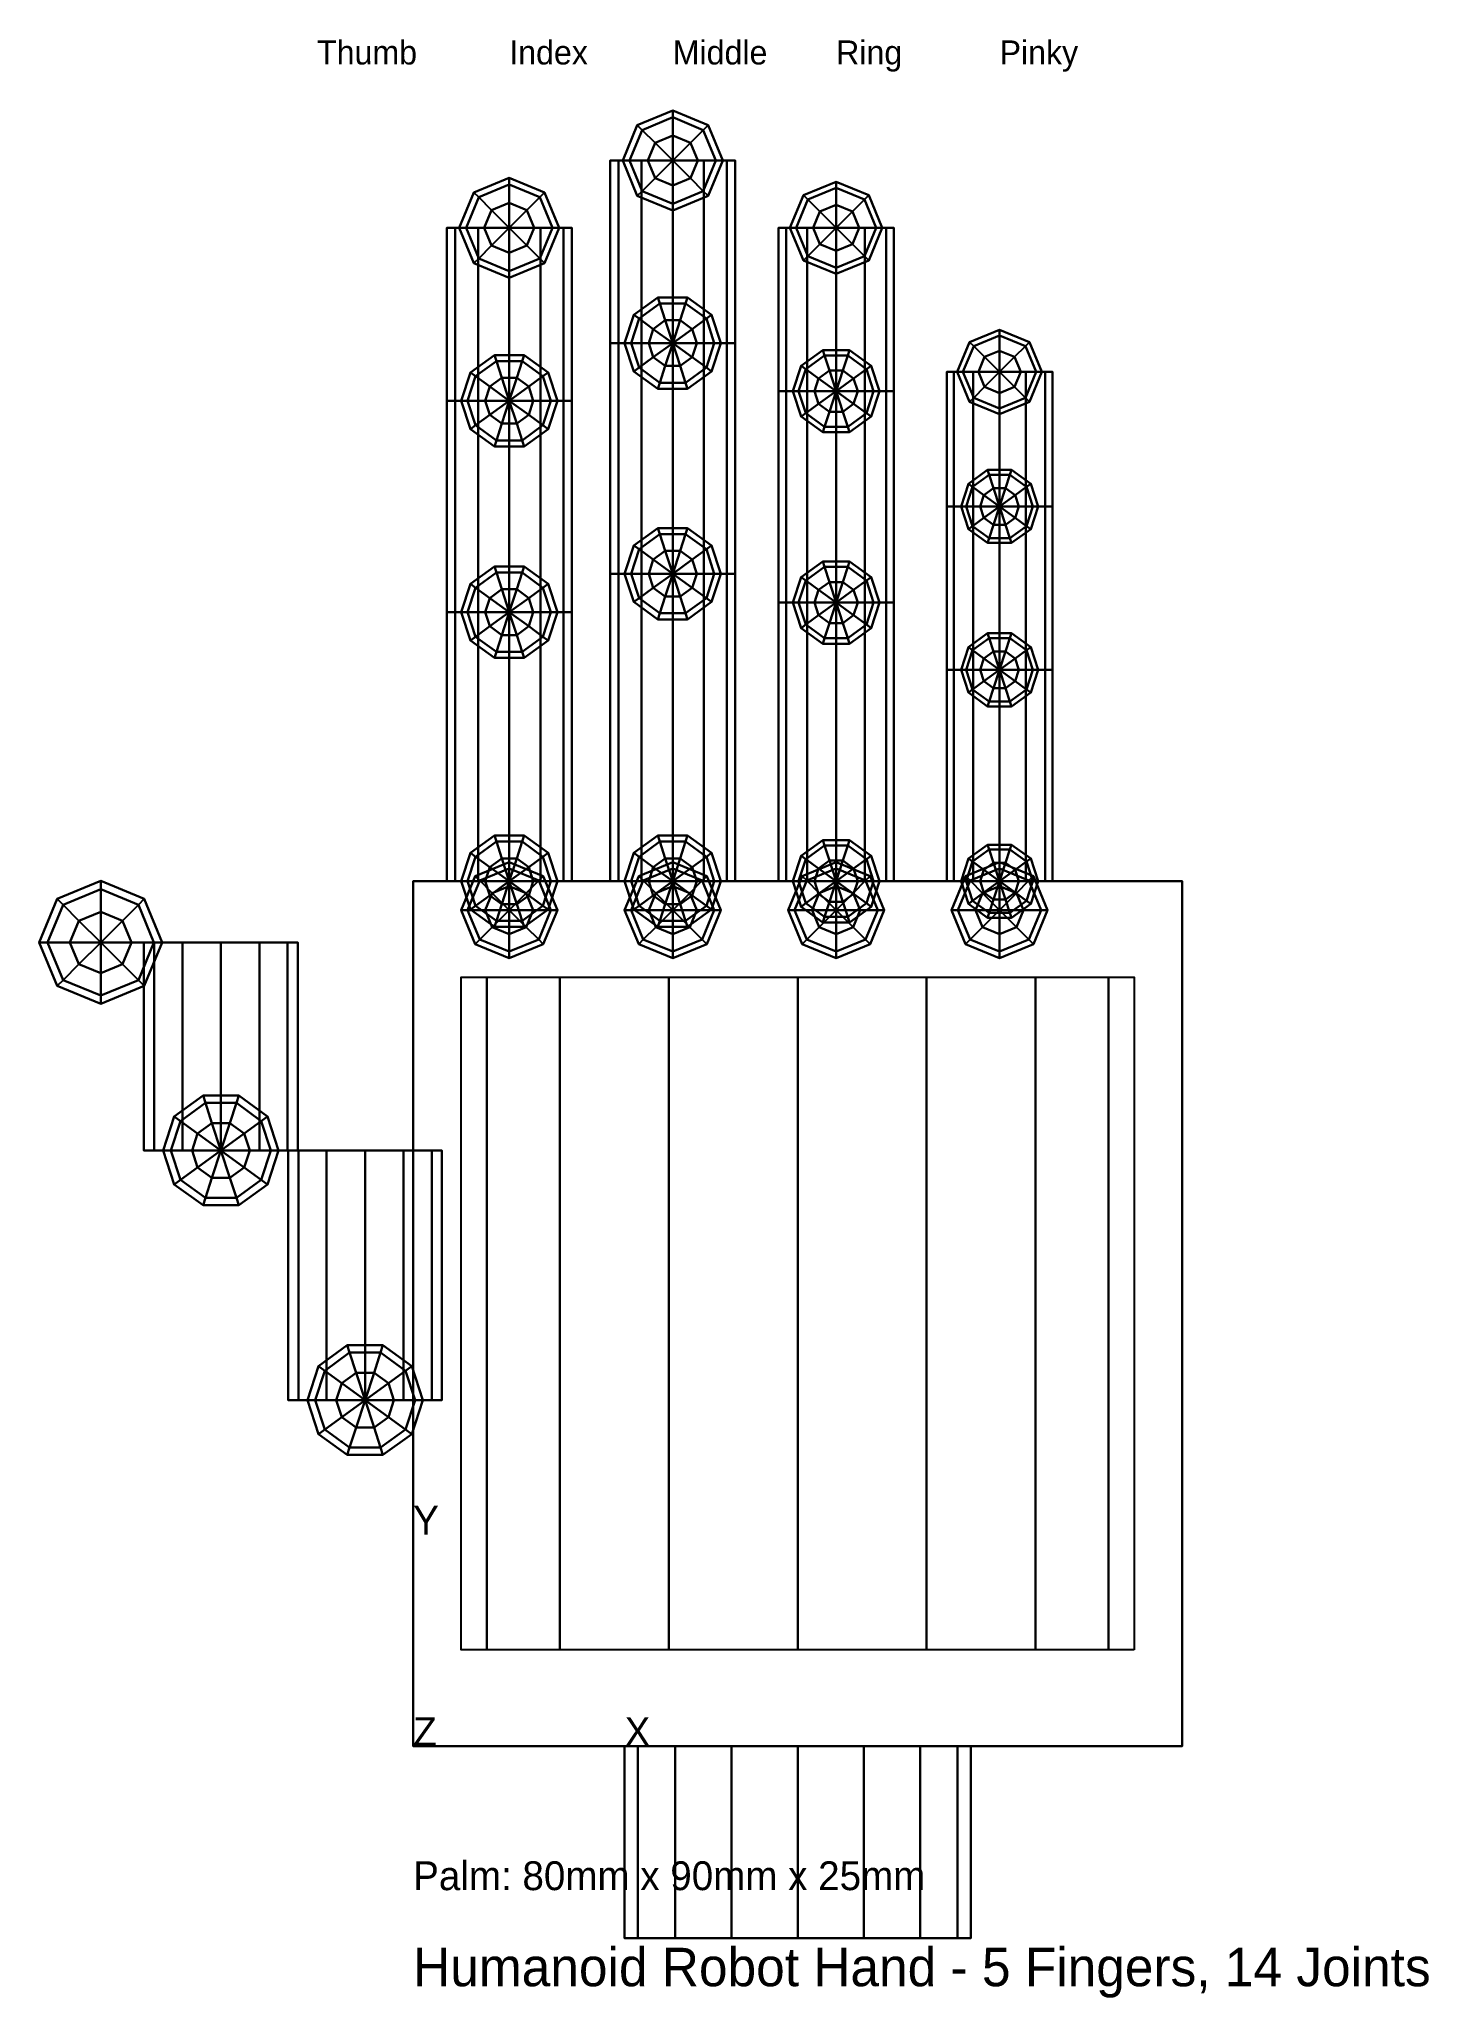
# Model space of a CAD drawing. Header units: metres. Extents: x -39 to 106, y -26 to 178.
import ezdxf

# ---------------------------------------------------------------- set-up
doc = ezdxf.new("R2010")
doc.units = ezdxf.units.M
for name, color, linetype in [('HAND_DIM', 2, 'Continuous'), ('HAND_FINGER', 1, 'Continuous'), ('HAND_JOINT', 5, 'Continuous'), ('HAND_PALM', 3, 'Continuous')]:
    doc.layers.add(name, color=color, linetype=linetype)

msp = doc.modelspace()

# ---------------------------------------------------------------- texts
at = {"layer": 'HAND_DIM'}
for s, height, p in [('Thumb', 2.5, (-10, 175)), ('Index', 2.5, (10, 175)), ('Middle', 2.5, (27, 175)), ('Ring', 2.5, (44, 175)), ('Pinky', 2.5, (61, 175)), ('Y', 3, (0, 22)), ('Z', 3, (0, 0, 22)), ('X', 3, (22, 0)), ('Palm: 80mm x 90mm x 25mm', 3, (0, -15)), ('Humanoid Robot Hand - 5 Fingers, 14 Joints', 4, (0, -25))]:
    msp.add_text(s, height=height, dxfattribs=at).set_placement(p)

# ---------------------------------------------------------------- linework, layer by layer
at = {"layer": 'HAND_DIM'}
for q in [(0, 20), (20, 0), (0, 0, 20)]:
    msp.add_line((0, 0), q, dxfattribs=at)
at = {"layer": 'HAND_FINGER'}
for points in [[(27, 169.5, 9.9), (23.82, 168.18, 9.9), (23.32, 168.68, 12.5), (27, 170.2, 12.5)], [(27, 170.2, 12.5), (23.32, 168.68, 12.5), (23.82, 168.18, 15.1), (27, 169.5, 15.1)], [(27, 167.6, 8), (25.16, 166.84, 8), (23.82, 168.18, 9.9), (27, 169.5, 9.9)], [(27, 169.5, 15.1), (23.82, 168.18, 15.1), (25.16, 166.84, 17), (27, 167.6, 17)], [(30.18, 168.18, 9.9), (27, 169.5, 9.9), (27, 170.2, 12.5), (30.68, 168.68, 12.5)], [(30.68, 168.68, 12.5), (27, 170.2, 12.5), (27, 169.5, 15.1), (30.18, 168.18, 15.1)], [(28.84, 166.84, 8), (27, 167.6, 8), (27, 169.5, 9.9), (30.18, 168.18, 9.9)], [(30.18, 168.18, 15.1), (27, 169.5, 15.1), (27, 167.6, 17), (28.84, 166.84, 17)], [(23.82, 168.18, 9.9), (22.5, 165, 9.9), (21.8, 165, 12.5), (23.32, 168.68, 12.5)], [(23.32, 168.68, 12.5), (21.8, 165, 12.5), (22.5, 165, 15.1), (23.82, 168.18, 15.1)], [(25.16, 166.84, 8), (24.4, 165, 8), (22.5, 165, 9.9), (23.82, 168.18, 9.9)], [(23.82, 168.18, 15.1), (22.5, 165, 15.1), (24.4, 165, 17), (25.16, 166.84, 17)], [(27, 165, 7.3), (27, 165, 7.3), (25.16, 166.84, 8), (27, 167.6, 8)], [(27, 167.6, 17), (25.16, 166.84, 17), (27, 165, 17.7)], [(27, 165, 7.3), (27, 165, 7.3), (27, 167.6, 8), (28.84, 166.84, 8)], [(28.84, 166.84, 17), (27, 167.6, 17), (27, 165, 17.7)], [(29.6, 165, 8), (28.84, 166.84, 8), (30.18, 168.18, 9.9), (31.5, 165, 9.9)], [(31.5, 165, 15.1), (30.18, 168.18, 15.1), (28.84, 166.84, 17), (29.6, 165, 17)], [(31.5, 165, 9.9), (30.18, 168.18, 9.9), (30.68, 168.68, 12.5), (32.2, 165, 12.5)], [(32.2, 165, 12.5), (30.68, 168.68, 12.5), (30.18, 168.18, 15.1), (31.5, 165, 15.1)], [(27, 165, 7.3), (27, 165, 7.3), (24.4, 165, 8), (25.16, 166.84, 8)], [(25.16, 166.84, 17), (24.4, 165, 17), (27, 165, 17.7)], [(27, 165, 7.3), (27, 165, 7.3), (28.84, 166.84, 8), (29.6, 165, 8)], [(29.6, 165, 17), (28.84, 166.84, 17), (27, 165, 17.7)], [(10, 162.5, 9.9), (6.82, 161.18, 9.9), (6.32, 161.68, 12.5), (10, 163.2, 12.5)], [(10, 163.2, 12.5), (6.32, 161.68, 12.5), (6.82, 161.18, 15.1), (10, 162.5, 15.1)], [(13.18, 161.18, 9.9), (10, 162.5, 9.9), (10, 163.2, 12.5), (13.68, 161.68, 12.5)], [(13.68, 161.68, 12.5), (10, 163.2, 12.5), (10, 162.5, 15.1), (13.18, 161.18, 15.1)], [(21.37, 146, 15.75), (20.5, 146, 12.5), (20.5, 165, 12.5), (21.37, 165, 15.75)], [(20.5, 146, 12.5), (21.37, 146, 9.25), (21.37, 165, 9.25), (20.5, 165, 12.5)], [(27, 165, 12.5), (21.37, 165, 15.75), (20.5, 165, 12.5), (27, 165, 12.5)], [(27, 165, 12.5), (20.5, 165, 12.5), (21.37, 165, 9.25), (27, 165, 12.5)], [(23.75, 146, 18.13), (21.37, 146, 15.75), (21.37, 165, 15.75), (23.75, 165, 18.13)], [(21.37, 146, 9.25), (23.75, 146, 6.87), (23.75, 165, 6.87), (21.37, 165, 9.25)], [(27, 165, 12.5), (23.75, 165, 18.13), (21.37, 165, 15.75), (27, 165, 12.5)], [(27, 165, 12.5), (21.37, 165, 9.25), (23.75, 165, 6.87), (27, 165, 12.5)], [(22.5, 165, 9.9), (23.82, 161.82, 9.9), (23.32, 161.32, 12.5), (21.8, 165, 12.5)], [(21.8, 165, 12.5), (23.32, 161.32, 12.5), (23.82, 161.82, 15.1), (22.5, 165, 15.1)], [(24.4, 165, 8), (25.16, 163.16, 8), (23.82, 161.82, 9.9), (22.5, 165, 9.9)], [(22.5, 165, 15.1), (23.82, 161.82, 15.1), (25.16, 163.16, 17), (24.4, 165, 17)], [(27, 146, 19), (23.75, 146, 18.13), (23.75, 165, 18.13), (27, 165, 19)], [(23.75, 146, 6.87), (27, 146, 6), (27, 165, 6), (23.75, 165, 6.87)], [(27, 165, 12.5), (27, 165, 19), (23.75, 165, 18.13), (27, 165, 12.5)], [(27, 165, 12.5), (23.75, 165, 6.87), (27, 165, 6), (27, 165, 12.5)], [(25.16, 163.16, 8), (27, 162.4, 8), (27, 160.5, 9.9), (23.82, 161.82, 9.9)], [(23.82, 161.82, 15.1), (27, 160.5, 15.1), (27, 162.4, 17), (25.16, 163.16, 17)], [(27, 165, 7.3), (27, 165, 7.3), (25.16, 163.16, 8), (24.4, 165, 8)], [(24.4, 165, 17), (25.16, 163.16, 17), (27, 165, 17.7)], [(27, 165, 7.3), (27, 165, 7.3), (27, 162.4, 8), (25.16, 163.16, 8)], [(25.16, 163.16, 17), (27, 162.4, 17), (27, 165, 17.7)], [(30.25, 146, 18.13), (27, 146, 19), (27, 165, 19), (30.25, 165, 18.13)], [(27, 146, 6), (30.25, 146, 6.87), (30.25, 165, 6.87), (27, 165, 6)], [(27, 165, 12.5), (33.5, 165, 12.5), (32.63, 165, 15.75), (27, 165, 12.5)], [(27, 165, 12.5), (32.63, 165, 15.75), (30.25, 165, 18.13), (27, 165, 12.5)], [(27, 165, 12.5), (30.25, 165, 18.13), (27, 165, 19), (27, 165, 12.5)], [(27, 165, 12.5), (27, 165, 6), (30.25, 165, 6.87), (27, 165, 12.5)], [(27, 165, 12.5), (30.25, 165, 6.87), (32.63, 165, 9.25), (27, 165, 12.5)], [(27, 165, 12.5), (32.63, 165, 9.25), (33.5, 165, 12.5), (27, 165, 12.5)], [(27, 165, 7.3), (27, 165, 7.3), (28.84, 163.16, 8), (27, 162.4, 8)], [(27, 162.4, 17), (28.84, 163.16, 17), (27, 165, 17.7)], [(27, 165, 7.3), (27, 165, 7.3), (29.6, 165, 8), (28.84, 163.16, 8)], [(28.84, 163.16, 17), (29.6, 165, 17), (27, 165, 17.7)], [(27, 162.4, 8), (28.84, 163.16, 8), (30.18, 161.82, 9.9), (27, 160.5, 9.9)], [(27, 160.5, 15.1), (30.18, 161.82, 15.1), (28.84, 163.16, 17), (27, 162.4, 17)], [(28.84, 163.16, 8), (29.6, 165, 8), (31.5, 165, 9.9), (30.18, 161.82, 9.9)], [(30.18, 161.82, 15.1), (31.5, 165, 15.1), (29.6, 165, 17), (28.84, 163.16, 17)], [(30.18, 161.82, 9.9), (31.5, 165, 9.9), (32.2, 165, 12.5), (30.68, 161.32, 12.5)], [(30.68, 161.32, 12.5), (32.2, 165, 12.5), (31.5, 165, 15.1), (30.18, 161.82, 15.1)], [(32.63, 146, 15.75), (30.25, 146, 18.13), (30.25, 165, 18.13), (32.63, 165, 15.75)], [(30.25, 146, 6.87), (32.63, 146, 9.25), (32.63, 165, 9.25), (30.25, 165, 6.87)], [(33.5, 146, 12.5), (32.63, 146, 15.75), (32.63, 165, 15.75), (33.5, 165, 12.5)], [(32.63, 146, 9.25), (33.5, 146, 12.5), (33.5, 165, 12.5), (32.63, 165, 9.25)], [(6.82, 161.18, 9.9), (5.5, 158, 9.9), (4.8, 158, 12.5), (6.32, 161.68, 12.5)], [(6.32, 161.68, 12.5), (4.8, 158, 12.5), (5.5, 158, 15.1), (6.82, 161.18, 15.1)], [(8.16, 159.84, 8), (7.4, 158, 8), (5.5, 158, 9.9), (6.82, 161.18, 9.9)], [(6.82, 161.18, 15.1), (5.5, 158, 15.1), (7.4, 158, 17), (8.16, 159.84, 17)], [(10, 160.6, 8), (8.16, 159.84, 8), (6.82, 161.18, 9.9), (10, 162.5, 9.9)], [(10, 162.5, 15.1), (6.82, 161.18, 15.1), (8.16, 159.84, 17), (10, 160.6, 17)], [(11.84, 159.84, 8), (10, 160.6, 8), (10, 162.5, 9.9), (13.18, 161.18, 9.9)], [(13.18, 161.18, 15.1), (10, 162.5, 15.1), (10, 160.6, 17), (11.84, 159.84, 17)], [(12.6, 158, 8), (11.84, 159.84, 8), (13.18, 161.18, 9.9), (14.5, 158, 9.9)], [(14.5, 158, 15.1), (13.18, 161.18, 15.1), (11.84, 159.84, 17), (12.6, 158, 17)], [(14.5, 158, 9.9), (13.18, 161.18, 9.9), (13.68, 161.68, 12.5), (15.2, 158, 12.5)], [(15.2, 158, 12.5), (13.68, 161.68, 12.5), (13.18, 161.18, 15.1), (14.5, 158, 15.1)], [(23.82, 161.82, 9.9), (27, 160.5, 9.9), (27, 159.8, 12.5), (23.32, 161.32, 12.5)], [(23.32, 161.32, 12.5), (27, 159.8, 12.5), (27, 160.5, 15.1), (23.82, 161.82, 15.1)], [(27, 160.5, 9.9), (30.18, 161.82, 9.9), (30.68, 161.32, 12.5), (27, 159.8, 12.5)], [(27, 159.8, 12.5), (30.68, 161.32, 12.5), (30.18, 161.82, 15.1), (27, 160.5, 15.1)], [(41.06, 160.94, 10.1), (39.84, 158, 10.1), (39.2, 158, 12.5), (40.61, 161.39, 12.5)], [(40.61, 161.39, 12.5), (39.2, 158, 12.5), (39.84, 158, 14.9), (41.06, 160.94, 14.9)], [(44, 162.16, 10.1), (41.06, 160.94, 10.1), (40.61, 161.39, 12.5), (44, 162.8, 12.5)], [(44, 162.8, 12.5), (40.61, 161.39, 12.5), (41.06, 160.94, 14.9), (44, 162.16, 14.9)], [(44, 160.4, 8.34), (42.3, 159.7, 8.34), (41.06, 160.94, 10.1), (44, 162.16, 10.1)], [(44, 162.16, 14.9), (41.06, 160.94, 14.9), (42.3, 159.7, 16.66), (44, 160.4, 16.66)], [(46.94, 160.94, 10.1), (44, 162.16, 10.1), (44, 162.8, 12.5), (47.39, 161.39, 12.5)], [(47.39, 161.39, 12.5), (44, 162.8, 12.5), (44, 162.16, 14.9), (46.94, 160.94, 14.9)], [(45.7, 159.7, 8.34), (44, 160.4, 8.34), (44, 162.16, 10.1), (46.94, 160.94, 10.1)], [(46.94, 160.94, 14.9), (44, 162.16, 14.9), (44, 160.4, 16.66), (45.7, 159.7, 16.66)], [(48.16, 158, 10.1), (46.94, 160.94, 10.1), (47.39, 161.39, 12.5), (48.8, 158, 12.5)], [(48.8, 158, 12.5), (47.39, 161.39, 12.5), (46.94, 160.94, 14.9), (48.16, 158, 14.9)], [(10, 158, 7.3), (10, 158, 7.3), (7.4, 158, 8), (8.16, 159.84, 8)], [(8.16, 159.84, 17), (7.4, 158, 17), (10, 158, 17.7)], [(10, 158, 7.3), (10, 158, 7.3), (8.16, 159.84, 8), (10, 160.6, 8)], [(10, 160.6, 17), (8.16, 159.84, 17), (10, 158, 17.7)], [(10, 158, 7.3), (10, 158, 7.3), (10, 160.6, 8), (11.84, 159.84, 8)], [(11.84, 159.84, 17), (10, 160.6, 17), (10, 158, 17.7)], [(10, 158, 7.3), (10, 158, 7.3), (11.84, 159.84, 8), (12.6, 158, 8)], [(12.6, 158, 17), (11.84, 159.84, 17), (10, 158, 17.7)], [(42.3, 159.7, 8.34), (41.6, 158, 8.34), (39.84, 158, 10.1), (41.06, 160.94, 10.1)], [(41.06, 160.94, 14.9), (39.84, 158, 14.9), (41.6, 158, 16.66), (42.3, 159.7, 16.66)], [(44, 158, 7.7), (44, 158, 7.7), (41.6, 158, 8.34), (42.3, 159.7, 8.34)], [(42.3, 159.7, 16.66), (41.6, 158, 16.66), (44, 158, 17.3)], [(44, 158, 7.7), (44, 158, 7.7), (42.3, 159.7, 8.34), (44, 160.4, 8.34)], [(44, 160.4, 16.66), (42.3, 159.7, 16.66), (44, 158, 17.3)], [(44, 158, 7.7), (44, 158, 7.7), (44, 160.4, 8.34), (45.7, 159.7, 8.34)], [(45.7, 159.7, 16.66), (44, 160.4, 16.66), (44, 158, 17.3)], [(44, 158, 7.7), (44, 158, 7.7), (45.7, 159.7, 8.34), (46.4, 158, 8.34)], [(46.4, 158, 16.66), (45.7, 159.7, 16.66), (44, 158, 17.3)], [(46.4, 158, 8.34), (45.7, 159.7, 8.34), (46.94, 160.94, 10.1), (48.16, 158, 10.1)], [(48.16, 158, 14.9), (46.94, 160.94, 14.9), (45.7, 159.7, 16.66), (46.4, 158, 16.66)], [(4.37, 140, 15.75), (3.5, 140, 12.5), (3.5, 158, 12.5), (4.37, 158, 15.75)], [(3.5, 140, 12.5), (4.37, 140, 9.25), (4.37, 158, 9.25), (3.5, 158, 12.5)], [(10, 158, 12.5), (4.37, 158, 15.75), (3.5, 158, 12.5), (10, 158, 12.5)], [(10, 158, 12.5), (3.5, 158, 12.5), (4.37, 158, 9.25), (10, 158, 12.5)], [(6.75, 140, 18.13), (4.37, 140, 15.75), (4.37, 158, 15.75), (6.75, 158, 18.13)], [(4.37, 140, 9.25), (6.75, 140, 6.87), (6.75, 158, 6.87), (4.37, 158, 9.25)], [(10, 158, 12.5), (6.75, 158, 18.13), (4.37, 158, 15.75), (10, 158, 12.5)], [(10, 158, 12.5), (4.37, 158, 9.25), (6.75, 158, 6.87), (10, 158, 12.5)], [(5.5, 158, 9.9), (6.82, 154.82, 9.9), (6.32, 154.32, 12.5), (4.8, 158, 12.5)], [(4.8, 158, 12.5), (6.32, 154.32, 12.5), (6.82, 154.82, 15.1), (5.5, 158, 15.1)], [(7.4, 158, 8), (8.16, 156.16, 8), (6.82, 154.82, 9.9), (5.5, 158, 9.9)], [(5.5, 158, 15.1), (6.82, 154.82, 15.1), (8.16, 156.16, 17), (7.4, 158, 17)], [(10, 140, 19), (6.75, 140, 18.13), (6.75, 158, 18.13), (10, 158, 19)], [(6.75, 140, 6.87), (10, 140, 6), (10, 158, 6), (6.75, 158, 6.87)], [(10, 158, 12.5), (10, 158, 19), (6.75, 158, 18.13), (10, 158, 12.5)], [(10, 158, 12.5), (6.75, 158, 6.87), (10, 158, 6), (10, 158, 12.5)], [(10, 158, 7.3), (10, 158, 7.3), (8.16, 156.16, 8), (7.4, 158, 8)], [(7.4, 158, 17), (8.16, 156.16, 17), (10, 158, 17.7)], [(10, 158, 7.3), (10, 158, 7.3), (10, 155.4, 8), (8.16, 156.16, 8)], [(8.16, 156.16, 17), (10, 155.4, 17), (10, 158, 17.7)], [(13.25, 140, 18.13), (10, 140, 19), (10, 158, 19), (13.25, 158, 18.13)], [(10, 140, 6), (13.25, 140, 6.87), (13.25, 158, 6.87), (10, 158, 6)], [(10, 158, 12.5), (16.5, 158, 12.5), (15.63, 158, 15.75), (10, 158, 12.5)], [(10, 158, 12.5), (15.63, 158, 15.75), (13.25, 158, 18.13), (10, 158, 12.5)], [(10, 158, 12.5), (13.25, 158, 18.13), (10, 158, 19), (10, 158, 12.5)], [(10, 158, 12.5), (10, 158, 6), (13.25, 158, 6.87), (10, 158, 12.5)], [(10, 158, 12.5), (13.25, 158, 6.87), (15.63, 158, 9.25), (10, 158, 12.5)], [(10, 158, 12.5), (15.63, 158, 9.25), (16.5, 158, 12.5), (10, 158, 12.5)], [(10, 158, 7.3), (10, 158, 7.3), (11.84, 156.16, 8), (10, 155.4, 8)], [(10, 155.4, 17), (11.84, 156.16, 17), (10, 158, 17.7)], [(10, 158, 7.3), (10, 158, 7.3), (12.6, 158, 8), (11.84, 156.16, 8)], [(11.84, 156.16, 17), (12.6, 158, 17), (10, 158, 17.7)], [(11.84, 156.16, 8), (12.6, 158, 8), (14.5, 158, 9.9), (13.18, 154.82, 9.9)], [(13.18, 154.82, 15.1), (14.5, 158, 15.1), (12.6, 158, 17), (11.84, 156.16, 17)], [(13.18, 154.82, 9.9), (14.5, 158, 9.9), (15.2, 158, 12.5), (13.68, 154.32, 12.5)], [(13.68, 154.32, 12.5), (15.2, 158, 12.5), (14.5, 158, 15.1), (13.18, 154.82, 15.1)], [(15.63, 140, 15.75), (13.25, 140, 18.13), (13.25, 158, 18.13), (15.63, 158, 15.75)], [(13.25, 140, 6.87), (15.63, 140, 9.25), (15.63, 158, 9.25), (13.25, 158, 6.87)], [(16.5, 140, 12.5), (15.63, 140, 15.75), (15.63, 158, 15.75), (16.5, 158, 12.5)], [(15.63, 140, 9.25), (16.5, 140, 12.5), (16.5, 158, 12.5), (15.63, 158, 9.25)], [(38.8, 141, 15.5), (38, 141, 12.5), (38, 158, 12.5), (38.8, 158, 15.5)], [(38, 141, 12.5), (38.8, 141, 9.5), (38.8, 158, 9.5), (38, 158, 12.5)], [(44, 158, 12.5), (38.8, 158, 15.5), (38, 158, 12.5), (44, 158, 12.5)], [(44, 158, 12.5), (38, 158, 12.5), (38.8, 158, 9.5), (44, 158, 12.5)], [(41, 141, 17.7), (38.8, 141, 15.5), (38.8, 158, 15.5), (41, 158, 17.7)], [(38.8, 141, 9.5), (41, 141, 7.3), (41, 158, 7.3), (38.8, 158, 9.5)], [(44, 158, 12.5), (41, 158, 17.7), (38.8, 158, 15.5), (44, 158, 12.5)], [(44, 158, 12.5), (38.8, 158, 9.5), (41, 158, 7.3), (44, 158, 12.5)], [(39.84, 158, 10.1), (41.06, 155.06, 10.1), (40.61, 154.61, 12.5), (39.2, 158, 12.5)], [(39.2, 158, 12.5), (40.61, 154.61, 12.5), (41.06, 155.06, 14.9), (39.84, 158, 14.9)], [(41.6, 158, 8.34), (42.3, 156.3, 8.34), (41.06, 155.06, 10.1), (39.84, 158, 10.1)], [(39.84, 158, 14.9), (41.06, 155.06, 14.9), (42.3, 156.3, 16.66), (41.6, 158, 16.66)], [(44, 141, 18.5), (41, 141, 17.7), (41, 158, 17.7), (44, 158, 18.5)], [(41, 141, 7.3), (44, 141, 6.5), (44, 158, 6.5), (41, 158, 7.3)], [(44, 158, 12.5), (44, 158, 18.5), (41, 158, 17.7), (44, 158, 12.5)], [(44, 158, 12.5), (41, 158, 7.3), (44, 158, 6.5), (44, 158, 12.5)], [(44, 158, 7.7), (44, 158, 7.7), (42.3, 156.3, 8.34), (41.6, 158, 8.34)], [(41.6, 158, 16.66), (42.3, 156.3, 16.66), (44, 158, 17.3)], [(44, 158, 7.7), (44, 158, 7.7), (44, 155.6, 8.34), (42.3, 156.3, 8.34)], [(42.3, 156.3, 16.66), (44, 155.6, 16.66), (44, 158, 17.3)], [(47, 141, 17.7), (44, 141, 18.5), (44, 158, 18.5), (47, 158, 17.7)], [(44, 141, 6.5), (47, 141, 7.3), (47, 158, 7.3), (44, 158, 6.5)], [(44, 158, 12.5), (50, 158, 12.5), (49.2, 158, 15.5), (44, 158, 12.5)], [(44, 158, 12.5), (49.2, 158, 15.5), (47, 158, 17.7), (44, 158, 12.5)], [(44, 158, 12.5), (47, 158, 17.7), (44, 158, 18.5), (44, 158, 12.5)], [(44, 158, 12.5), (44, 158, 6.5), (47, 158, 7.3), (44, 158, 12.5)], [(44, 158, 12.5), (47, 158, 7.3), (49.2, 158, 9.5), (44, 158, 12.5)], [(44, 158, 12.5), (49.2, 158, 9.5), (50, 158, 12.5), (44, 158, 12.5)], [(44, 158, 7.7), (44, 158, 7.7), (45.7, 156.3, 8.34), (44, 155.6, 8.34)], [(44, 155.6, 16.66), (45.7, 156.3, 16.66), (44, 158, 17.3)], [(44, 158, 7.7), (44, 158, 7.7), (46.4, 158, 8.34), (45.7, 156.3, 8.34)], [(45.7, 156.3, 16.66), (46.4, 158, 16.66), (44, 158, 17.3)], [(45.7, 156.3, 8.34), (46.4, 158, 8.34), (48.16, 158, 10.1), (46.94, 155.06, 10.1)], [(46.94, 155.06, 14.9), (48.16, 158, 14.9), (46.4, 158, 16.66), (45.7, 156.3, 16.66)], [(46.94, 155.06, 10.1), (48.16, 158, 10.1), (48.8, 158, 12.5), (47.39, 154.61, 12.5)], [(47.39, 154.61, 12.5), (48.8, 158, 12.5), (48.16, 158, 14.9), (46.94, 155.06, 14.9)], [(49.2, 141, 15.5), (47, 141, 17.7), (47, 158, 17.7), (49.2, 158, 15.5)], [(47, 141, 7.3), (49.2, 141, 9.5), (49.2, 158, 9.5), (47, 158, 7.3)], [(50, 141, 12.5), (49.2, 141, 15.5), (49.2, 158, 15.5), (50, 158, 12.5)], [(49.2, 141, 9.5), (50, 141, 12.5), (50, 158, 12.5), (49.2, 158, 9.5)], [(8.16, 156.16, 8), (10, 155.4, 8), (10, 153.5, 9.9), (6.82, 154.82, 9.9)], [(6.82, 154.82, 15.1), (10, 153.5, 15.1), (10, 155.4, 17), (8.16, 156.16, 17)], [(10, 155.4, 8), (11.84, 156.16, 8), (13.18, 154.82, 9.9), (10, 153.5, 9.9)], [(10, 153.5, 15.1), (13.18, 154.82, 15.1), (11.84, 156.16, 17), (10, 155.4, 17)], [(41.06, 155.06, 10.1), (44, 153.84, 10.1), (44, 153.2, 12.5), (40.61, 154.61, 12.5)], [(40.61, 154.61, 12.5), (44, 153.2, 12.5), (44, 153.84, 14.9), (41.06, 155.06, 14.9)], [(42.3, 156.3, 8.34), (44, 155.6, 8.34), (44, 153.84, 10.1), (41.06, 155.06, 10.1)], [(41.06, 155.06, 14.9), (44, 153.84, 14.9), (44, 155.6, 16.66), (42.3, 156.3, 16.66)], [(44, 155.6, 8.34), (45.7, 156.3, 8.34), (46.94, 155.06, 10.1), (44, 153.84, 10.1)], [(44, 153.84, 14.9), (46.94, 155.06, 14.9), (45.7, 156.3, 16.66), (44, 155.6, 16.66)], [(44, 153.84, 10.1), (46.94, 155.06, 10.1), (47.39, 154.61, 12.5), (44, 153.2, 12.5)], [(44, 153.2, 12.5), (47.39, 154.61, 12.5), (46.94, 155.06, 14.9), (44, 153.84, 14.9)], [(6.82, 154.82, 9.9), (10, 153.5, 9.9), (10, 152.8, 12.5), (6.32, 154.32, 12.5)], [(6.32, 154.32, 12.5), (10, 152.8, 12.5), (10, 153.5, 15.1), (6.82, 154.82, 15.1)], [(10, 153.5, 9.9), (13.18, 154.82, 9.9), (13.68, 154.32, 12.5), (10, 152.8, 12.5)], [(10, 152.8, 12.5), (13.68, 154.32, 12.5), (13.18, 154.82, 15.1), (10, 153.5, 15.1)], [(61, 146.81, 10.3), (58.31, 145.69, 10.3), (57.89, 146.11, 12.5), (61, 147.4, 12.5)], [(61, 147.4, 12.5), (57.89, 146.11, 12.5), (58.31, 145.69, 14.7), (61, 146.81, 14.7)], [(61, 145.2, 8.69), (59.44, 144.56, 8.69), (58.31, 145.69, 10.3), (61, 146.81, 10.3)], [(61, 146.81, 14.7), (58.31, 145.69, 14.7), (59.44, 144.56, 16.31), (61, 145.2, 16.31)], [(63.69, 145.69, 10.3), (61, 146.81, 10.3), (61, 147.4, 12.5), (64.11, 146.11, 12.5)], [(64.11, 146.11, 12.5), (61, 147.4, 12.5), (61, 146.81, 14.7), (63.69, 145.69, 14.7)], [(62.56, 144.56, 8.69), (61, 145.2, 8.69), (61, 146.81, 10.3), (63.69, 145.69, 10.3)], [(63.69, 145.69, 14.7), (61, 146.81, 14.7), (61, 145.2, 16.31), (62.56, 144.56, 16.31)], [(21.37, 122, 15.75), (20.5, 122, 12.5), (20.5, 146, 12.5), (21.37, 146, 15.75)], [(20.5, 122, 12.5), (21.37, 122, 9.25), (21.37, 146, 9.25), (20.5, 146, 12.5)], [(27, 146, 12.5), (21.37, 146, 15.75), (20.5, 146, 12.5), (27, 146, 12.5)], [(27, 146, 12.5), (20.5, 146, 12.5), (21.37, 146, 9.25), (27, 146, 12.5)], [(27, 146, 12.5), (21.37, 146, 15.75), (20.5, 146, 12.5), (27, 146, 12.5)], [(27, 146, 12.5), (20.5, 146, 12.5), (21.37, 146, 9.25), (27, 146, 12.5)], [(23.75, 122, 18.13), (21.37, 122, 15.75), (21.37, 146, 15.75), (23.75, 146, 18.13)], [(21.37, 122, 9.25), (23.75, 122, 6.87), (23.75, 146, 6.87), (21.37, 146, 9.25)], [(27, 146, 12.5), (23.75, 146, 18.13), (21.37, 146, 15.75), (27, 146, 12.5)], [(27, 146, 12.5), (21.37, 146, 9.25), (23.75, 146, 6.87), (27, 146, 12.5)], [(27, 146, 12.5), (23.75, 146, 18.13), (21.37, 146, 15.75), (27, 146, 12.5)], [(27, 146, 12.5), (21.37, 146, 9.25), (23.75, 146, 6.87), (27, 146, 12.5)], [(27, 122, 19), (23.75, 122, 18.13), (23.75, 146, 18.13), (27, 146, 19)], [(23.75, 122, 6.87), (27, 122, 6), (27, 146, 6), (23.75, 146, 6.87)], [(27, 146, 12.5), (27, 146, 19), (23.75, 146, 18.13), (27, 146, 12.5)], [(27, 146, 12.5), (23.75, 146, 6.87), (27, 146, 6), (27, 146, 12.5)], [(27, 146, 12.5), (27, 146, 19), (23.75, 146, 18.13), (27, 146, 12.5)], [(27, 146, 12.5), (23.75, 146, 6.87), (27, 146, 6), (27, 146, 12.5)], [(30.25, 122, 18.13), (27, 122, 19), (27, 146, 19), (30.25, 146, 18.13)], [(27, 122, 6), (30.25, 122, 6.87), (30.25, 146, 6.87), (27, 146, 6)], [(27, 146, 12.5), (33.5, 146, 12.5), (32.63, 146, 15.75), (27, 146, 12.5)], [(27, 146, 12.5), (32.63, 146, 15.75), (30.25, 146, 18.13), (27, 146, 12.5)], [(27, 146, 12.5), (30.25, 146, 18.13), (27, 146, 19), (27, 146, 12.5)], [(27, 146, 12.5), (27, 146, 6), (30.25, 146, 6.87), (27, 146, 12.5)], [(27, 146, 12.5), (30.25, 146, 6.87), (32.63, 146, 9.25), (27, 146, 12.5)], [(27, 146, 12.5), (32.63, 146, 9.25), (33.5, 146, 12.5), (27, 146, 12.5)], [(27, 146, 12.5), (33.5, 146, 12.5), (32.63, 146, 15.75), (27, 146, 12.5)], [(27, 146, 12.5), (32.63, 146, 15.75), (30.25, 146, 18.13), (27, 146, 12.5)], [(27, 146, 12.5), (30.25, 146, 18.13), (27, 146, 19), (27, 146, 12.5)], [(27, 146, 12.5), (27, 146, 6), (30.25, 146, 6.87), (27, 146, 12.5)], [(27, 146, 12.5), (30.25, 146, 6.87), (32.63, 146, 9.25), (27, 146, 12.5)], [(27, 146, 12.5), (32.63, 146, 9.25), (33.5, 146, 12.5), (27, 146, 12.5)], [(32.63, 122, 15.75), (30.25, 122, 18.13), (30.25, 146, 18.13), (32.63, 146, 15.75)], [(30.25, 122, 6.87), (32.63, 122, 9.25), (32.63, 146, 9.25), (30.25, 146, 6.87)], [(33.5, 122, 12.5), (32.63, 122, 15.75), (32.63, 146, 15.75), (33.5, 146, 12.5)], [(32.63, 122, 9.25), (33.5, 122, 12.5), (33.5, 146, 12.5), (32.63, 146, 9.25)], [(58.31, 145.69, 10.3), (57.19, 143, 10.3), (56.6, 143, 12.5), (57.89, 146.11, 12.5)], [(57.89, 146.11, 12.5), (56.6, 143, 12.5), (57.19, 143, 14.7), (58.31, 145.69, 14.7)], [(59.44, 144.56, 8.69), (58.8, 143, 8.69), (57.19, 143, 10.3), (58.31, 145.69, 10.3)], [(58.31, 145.69, 14.7), (57.19, 143, 14.7), (58.8, 143, 16.31), (59.44, 144.56, 16.31)], [(61, 143, 8.1), (61, 143, 8.1), (59.44, 144.56, 8.69), (61, 145.2, 8.69)], [(61, 145.2, 16.31), (59.44, 144.56, 16.31), (61, 143, 16.9)], [(61, 143, 8.1), (61, 143, 8.1), (61, 145.2, 8.69), (62.56, 144.56, 8.69)], [(62.56, 144.56, 16.31), (61, 145.2, 16.31), (61, 143, 16.9)], [(63.2, 143, 8.69), (62.56, 144.56, 8.69), (63.69, 145.69, 10.3), (64.81, 143, 10.3)], [(64.81, 143, 14.7), (63.69, 145.69, 14.7), (62.56, 144.56, 16.31), (63.2, 143, 16.31)], [(64.81, 143, 10.3), (63.69, 145.69, 10.3), (64.11, 146.11, 12.5), (65.4, 143, 12.5)], [(65.4, 143, 12.5), (64.11, 146.11, 12.5), (63.69, 145.69, 14.7), (64.81, 143, 14.7)], [(56.24, 129, 15.25), (55.5, 129, 12.5), (55.5, 143, 12.5), (56.24, 143, 15.25)], [(55.5, 129, 12.5), (56.24, 129, 9.75), (56.24, 143, 9.75), (55.5, 143, 12.5)], [(61, 143, 12.5), (56.24, 143, 15.25), (55.5, 143, 12.5), (61, 143, 12.5)], [(61, 143, 12.5), (55.5, 143, 12.5), (56.24, 143, 9.75), (61, 143, 12.5)], [(58.25, 129, 17.26), (56.24, 129, 15.25), (56.24, 143, 15.25), (58.25, 143, 17.26)], [(56.24, 129, 9.75), (58.25, 129, 7.74), (58.25, 143, 7.74), (56.24, 143, 9.75)], [(61, 143, 12.5), (58.25, 143, 17.26), (56.24, 143, 15.25), (61, 143, 12.5)], [(61, 143, 12.5), (56.24, 143, 9.75), (58.25, 143, 7.74), (61, 143, 12.5)], [(57.19, 143, 10.3), (58.31, 140.31, 10.3), (57.89, 139.89, 12.5), (56.6, 143, 12.5)], [(56.6, 143, 12.5), (57.89, 139.89, 12.5), (58.31, 140.31, 14.7), (57.19, 143, 14.7)], [(58.8, 143, 8.69), (59.44, 141.44, 8.69), (58.31, 140.31, 10.3), (57.19, 143, 10.3)], [(57.19, 143, 14.7), (58.31, 140.31, 14.7), (59.44, 141.44, 16.31), (58.8, 143, 16.31)], [(61, 129, 18), (58.25, 129, 17.26), (58.25, 143, 17.26), (61, 143, 18)], [(58.25, 129, 7.74), (61, 129, 7), (61, 143, 7), (58.25, 143, 7.74)], [(61, 143, 12.5), (61, 143, 18), (58.25, 143, 17.26), (61, 143, 12.5)], [(61, 143, 12.5), (58.25, 143, 7.74), (61, 143, 7), (61, 143, 12.5)], [(61, 143, 8.1), (61, 143, 8.1), (58.8, 143, 8.69), (59.44, 144.56, 8.69)], [(59.44, 144.56, 16.31), (58.8, 143, 16.31), (61, 143, 16.9)], [(61, 143, 8.1), (61, 143, 8.1), (59.44, 141.44, 8.69), (58.8, 143, 8.69)], [(58.8, 143, 16.31), (59.44, 141.44, 16.31), (61, 143, 16.9)], [(61, 143, 8.1), (61, 143, 8.1), (61, 140.8, 8.69), (59.44, 141.44, 8.69)], [(59.44, 141.44, 16.31), (61, 140.8, 16.31), (61, 143, 16.9)], [(61, 143, 8.1), (61, 143, 8.1), (62.56, 144.56, 8.69), (63.2, 143, 8.69)], [(63.2, 143, 16.31), (62.56, 144.56, 16.31), (61, 143, 16.9)], [(63.75, 129, 17.26), (61, 129, 18), (61, 143, 18), (63.75, 143, 17.26)], [(61, 129, 7), (63.75, 129, 7.74), (63.75, 143, 7.74), (61, 143, 7)], [(61, 143, 12.5), (66.5, 143, 12.5), (65.76, 143, 15.25), (61, 143, 12.5)], [(61, 143, 12.5), (65.76, 143, 15.25), (63.75, 143, 17.26), (61, 143, 12.5)], [(61, 143, 12.5), (63.75, 143, 17.26), (61, 143, 18), (61, 143, 12.5)], [(61, 143, 12.5), (61, 143, 7), (63.75, 143, 7.74), (61, 143, 12.5)], [(61, 143, 12.5), (63.75, 143, 7.74), (65.76, 143, 9.75), (61, 143, 12.5)], [(61, 143, 12.5), (65.76, 143, 9.75), (66.5, 143, 12.5), (61, 143, 12.5)], [(61, 143, 8.1), (61, 143, 8.1), (62.56, 141.44, 8.69), (61, 140.8, 8.69)], [(61, 140.8, 16.31), (62.56, 141.44, 16.31), (61, 143, 16.9)], [(61, 143, 8.1), (61, 143, 8.1), (63.2, 143, 8.69), (62.56, 141.44, 8.69)], [(62.56, 141.44, 16.31), (63.2, 143, 16.31), (61, 143, 16.9)], [(62.56, 141.44, 8.69), (63.2, 143, 8.69), (64.81, 143, 10.3), (63.69, 140.31, 10.3)], [(63.69, 140.31, 14.7), (64.81, 143, 14.7), (63.2, 143, 16.31), (62.56, 141.44, 16.31)], [(63.69, 140.31, 10.3), (64.81, 143, 10.3), (65.4, 143, 12.5), (64.11, 139.89, 12.5)], [(64.11, 139.89, 12.5), (65.4, 143, 12.5), (64.81, 143, 14.7), (63.69, 140.31, 14.7)], [(65.76, 129, 15.25), (63.75, 129, 17.26), (63.75, 143, 17.26), (65.76, 143, 15.25)], [(63.75, 129, 7.74), (65.76, 129, 9.75), (65.76, 143, 9.75), (63.75, 143, 7.74)], [(66.5, 129, 12.5), (65.76, 129, 15.25), (65.76, 143, 15.25), (66.5, 143, 12.5)], [(65.76, 129, 9.75), (66.5, 129, 12.5), (66.5, 143, 12.5), (65.76, 143, 9.75)], [(38.8, 119, 15.5), (38, 119, 12.5), (38, 141, 12.5), (38.8, 141, 15.5)], [(38, 119, 12.5), (38.8, 119, 9.5), (38.8, 141, 9.5), (38, 141, 12.5)], [(44, 141, 12.5), (38.8, 141, 15.5), (38, 141, 12.5), (44, 141, 12.5)], [(44, 141, 12.5), (38, 141, 12.5), (38.8, 141, 9.5), (44, 141, 12.5)], [(44, 141, 12.5), (38.8, 141, 15.5), (38, 141, 12.5), (44, 141, 12.5)], [(44, 141, 12.5), (38, 141, 12.5), (38.8, 141, 9.5), (44, 141, 12.5)], [(41, 119, 17.7), (38.8, 119, 15.5), (38.8, 141, 15.5), (41, 141, 17.7)], [(38.8, 119, 9.5), (41, 119, 7.3), (41, 141, 7.3), (38.8, 141, 9.5)], [(44, 141, 12.5), (41, 141, 17.7), (38.8, 141, 15.5), (44, 141, 12.5)], [(44, 141, 12.5), (38.8, 141, 9.5), (41, 141, 7.3), (44, 141, 12.5)], [(44, 141, 12.5), (41, 141, 17.7), (38.8, 141, 15.5), (44, 141, 12.5)], [(44, 141, 12.5), (38.8, 141, 9.5), (41, 141, 7.3), (44, 141, 12.5)], [(44, 119, 18.5), (41, 119, 17.7), (41, 141, 17.7), (44, 141, 18.5)], [(41, 119, 7.3), (44, 119, 6.5), (44, 141, 6.5), (41, 141, 7.3)], [(44, 141, 12.5), (44, 141, 18.5), (41, 141, 17.7), (44, 141, 12.5)], [(44, 141, 12.5), (41, 141, 7.3), (44, 141, 6.5), (44, 141, 12.5)], [(44, 141, 12.5), (44, 141, 18.5), (41, 141, 17.7), (44, 141, 12.5)], [(44, 141, 12.5), (41, 141, 7.3), (44, 141, 6.5), (44, 141, 12.5)], [(47, 119, 17.7), (44, 119, 18.5), (44, 141, 18.5), (47, 141, 17.7)], [(44, 119, 6.5), (47, 119, 7.3), (47, 141, 7.3), (44, 141, 6.5)], [(44, 141, 12.5), (50, 141, 12.5), (49.2, 141, 15.5), (44, 141, 12.5)], [(44, 141, 12.5), (49.2, 141, 15.5), (47, 141, 17.7), (44, 141, 12.5)], [(44, 141, 12.5), (47, 141, 17.7), (44, 141, 18.5), (44, 141, 12.5)], [(44, 141, 12.5), (44, 141, 6.5), (47, 141, 7.3), (44, 141, 12.5)], [(44, 141, 12.5), (47, 141, 7.3), (49.2, 141, 9.5), (44, 141, 12.5)], [(44, 141, 12.5), (49.2, 141, 9.5), (50, 141, 12.5), (44, 141, 12.5)], [(44, 141, 12.5), (50, 141, 12.5), (49.2, 141, 15.5), (44, 141, 12.5)], [(44, 141, 12.5), (49.2, 141, 15.5), (47, 141, 17.7), (44, 141, 12.5)], [(44, 141, 12.5), (47, 141, 17.7), (44, 141, 18.5), (44, 141, 12.5)], [(44, 141, 12.5), (44, 141, 6.5), (47, 141, 7.3), (44, 141, 12.5)], [(44, 141, 12.5), (47, 141, 7.3), (49.2, 141, 9.5), (44, 141, 12.5)], [(44, 141, 12.5), (49.2, 141, 9.5), (50, 141, 12.5), (44, 141, 12.5)], [(49.2, 119, 15.5), (47, 119, 17.7), (47, 141, 17.7), (49.2, 141, 15.5)], [(47, 119, 7.3), (49.2, 119, 9.5), (49.2, 141, 9.5), (47, 141, 7.3)], [(50, 119, 12.5), (49.2, 119, 15.5), (49.2, 141, 15.5), (50, 141, 12.5)], [(49.2, 119, 9.5), (50, 119, 12.5), (50, 141, 12.5), (49.2, 141, 9.5)], [(59.44, 141.44, 8.69), (61, 140.8, 8.69), (61, 139.19, 10.3), (58.31, 140.31, 10.3)], [(58.31, 140.31, 14.7), (61, 139.19, 14.7), (61, 140.8, 16.31), (59.44, 141.44, 16.31)], [(61, 140.8, 8.69), (62.56, 141.44, 8.69), (63.69, 140.31, 10.3), (61, 139.19, 10.3)], [(61, 139.19, 14.7), (63.69, 140.31, 14.7), (62.56, 141.44, 16.31), (61, 140.8, 16.31)], [(4.37, 118, 15.75), (3.5, 118, 12.5), (3.5, 140, 12.5), (4.37, 140, 15.75)], [(3.5, 118, 12.5), (4.37, 118, 9.25), (4.37, 140, 9.25), (3.5, 140, 12.5)], [(10, 140, 12.5), (4.37, 140, 15.75), (3.5, 140, 12.5), (10, 140, 12.5)], [(10, 140, 12.5), (3.5, 140, 12.5), (4.37, 140, 9.25), (10, 140, 12.5)], [(10, 140, 12.5), (4.37, 140, 15.75), (3.5, 140, 12.5), (10, 140, 12.5)], [(10, 140, 12.5), (3.5, 140, 12.5), (4.37, 140, 9.25), (10, 140, 12.5)], [(6.75, 118, 18.13), (4.37, 118, 15.75), (4.37, 140, 15.75), (6.75, 140, 18.13)], [(4.37, 118, 9.25), (6.75, 118, 6.87), (6.75, 140, 6.87), (4.37, 140, 9.25)], [(10, 140, 12.5), (6.75, 140, 18.13), (4.37, 140, 15.75), (10, 140, 12.5)], [(10, 140, 12.5), (4.37, 140, 9.25), (6.75, 140, 6.87), (10, 140, 12.5)], [(10, 140, 12.5), (6.75, 140, 18.13), (4.37, 140, 15.75), (10, 140, 12.5)], [(10, 140, 12.5), (4.37, 140, 9.25), (6.75, 140, 6.87), (10, 140, 12.5)], [(10, 118, 19), (6.75, 118, 18.13), (6.75, 140, 18.13), (10, 140, 19)], [(6.75, 118, 6.87), (10, 118, 6), (10, 140, 6), (6.75, 140, 6.87)], [(10, 140, 12.5), (10, 140, 19), (6.75, 140, 18.13), (10, 140, 12.5)], [(10, 140, 12.5), (6.75, 140, 6.87), (10, 140, 6), (10, 140, 12.5)], [(10, 140, 12.5), (10, 140, 19), (6.75, 140, 18.13), (10, 140, 12.5)], [(10, 140, 12.5), (6.75, 140, 6.87), (10, 140, 6), (10, 140, 12.5)], [(13.25, 118, 18.13), (10, 118, 19), (10, 140, 19), (13.25, 140, 18.13)], [(10, 118, 6), (13.25, 118, 6.87), (13.25, 140, 6.87), (10, 140, 6)], [(10, 140, 12.5), (16.5, 140, 12.5), (15.63, 140, 15.75), (10, 140, 12.5)], [(10, 140, 12.5), (15.63, 140, 15.75), (13.25, 140, 18.13), (10, 140, 12.5)], [(10, 140, 12.5), (13.25, 140, 18.13), (10, 140, 19), (10, 140, 12.5)], [(10, 140, 12.5), (10, 140, 6), (13.25, 140, 6.87), (10, 140, 12.5)], [(10, 140, 12.5), (13.25, 140, 6.87), (15.63, 140, 9.25), (10, 140, 12.5)], [(10, 140, 12.5), (15.63, 140, 9.25), (16.5, 140, 12.5), (10, 140, 12.5)], [(10, 140, 12.5), (16.5, 140, 12.5), (15.63, 140, 15.75), (10, 140, 12.5)], [(10, 140, 12.5), (15.63, 140, 15.75), (13.25, 140, 18.13), (10, 140, 12.5)], [(10, 140, 12.5), (13.25, 140, 18.13), (10, 140, 19), (10, 140, 12.5)], [(10, 140, 12.5), (10, 140, 6), (13.25, 140, 6.87), (10, 140, 12.5)], [(10, 140, 12.5), (13.25, 140, 6.87), (15.63, 140, 9.25), (10, 140, 12.5)], [(10, 140, 12.5), (15.63, 140, 9.25), (16.5, 140, 12.5), (10, 140, 12.5)], [(15.63, 118, 15.75), (13.25, 118, 18.13), (13.25, 140, 18.13), (15.63, 140, 15.75)], [(13.25, 118, 6.87), (15.63, 118, 9.25), (15.63, 140, 9.25), (13.25, 140, 6.87)], [(16.5, 118, 12.5), (15.63, 118, 15.75), (15.63, 140, 15.75), (16.5, 140, 12.5)], [(15.63, 118, 9.25), (16.5, 118, 12.5), (16.5, 140, 12.5), (15.63, 140, 9.25)], [(58.31, 140.31, 10.3), (61, 139.19, 10.3), (61, 138.6, 12.5), (57.89, 139.89, 12.5)], [(57.89, 139.89, 12.5), (61, 138.6, 12.5), (61, 139.19, 14.7), (58.31, 140.31, 14.7)], [(61, 139.19, 10.3), (63.69, 140.31, 10.3), (64.11, 139.89, 12.5), (61, 138.6, 12.5)], [(61, 138.6, 12.5), (64.11, 139.89, 12.5), (63.69, 140.31, 14.7), (61, 139.19, 14.7)], [(56.24, 112, 15.25), (55.5, 112, 12.5), (55.5, 129, 12.5), (56.24, 129, 15.25)], [(55.5, 112, 12.5), (56.24, 112, 9.75), (56.24, 129, 9.75), (55.5, 129, 12.5)], [(61, 129, 12.5), (56.24, 129, 15.25), (55.5, 129, 12.5), (61, 129, 12.5)], [(61, 129, 12.5), (55.5, 129, 12.5), (56.24, 129, 9.75), (61, 129, 12.5)], [(61, 129, 12.5), (56.24, 129, 15.25), (55.5, 129, 12.5), (61, 129, 12.5)], [(61, 129, 12.5), (55.5, 129, 12.5), (56.24, 129, 9.75), (61, 129, 12.5)], [(58.25, 112, 17.26), (56.24, 112, 15.25), (56.24, 129, 15.25), (58.25, 129, 17.26)], [(56.24, 112, 9.75), (58.25, 112, 7.74), (58.25, 129, 7.74), (56.24, 129, 9.75)], [(61, 129, 12.5), (58.25, 129, 17.26), (56.24, 129, 15.25), (61, 129, 12.5)], [(61, 129, 12.5), (56.24, 129, 9.75), (58.25, 129, 7.74), (61, 129, 12.5)], [(61, 129, 12.5), (58.25, 129, 17.26), (56.24, 129, 15.25), (61, 129, 12.5)], [(61, 129, 12.5), (56.24, 129, 9.75), (58.25, 129, 7.74), (61, 129, 12.5)], [(61, 112, 18), (58.25, 112, 17.26), (58.25, 129, 17.26), (61, 129, 18)], [(58.25, 112, 7.74), (61, 112, 7), (61, 129, 7), (58.25, 129, 7.74)], [(61, 129, 12.5), (61, 129, 18), (58.25, 129, 17.26), (61, 129, 12.5)], [(61, 129, 12.5), (58.25, 129, 7.74), (61, 129, 7), (61, 129, 12.5)], [(61, 129, 12.5), (61, 129, 18), (58.25, 129, 17.26), (61, 129, 12.5)], [(61, 129, 12.5), (58.25, 129, 7.74), (61, 129, 7), (61, 129, 12.5)], [(63.75, 112, 17.26), (61, 112, 18), (61, 129, 18), (63.75, 129, 17.26)], [(61, 112, 7), (63.75, 112, 7.74), (63.75, 129, 7.74), (61, 129, 7)], [(61, 129, 12.5), (66.5, 129, 12.5), (65.76, 129, 15.25), (61, 129, 12.5)], [(61, 129, 12.5), (65.76, 129, 15.25), (63.75, 129, 17.26), (61, 129, 12.5)], [(61, 129, 12.5), (63.75, 129, 17.26), (61, 129, 18), (61, 129, 12.5)], [(61, 129, 12.5), (61, 129, 7), (63.75, 129, 7.74), (61, 129, 12.5)], [(61, 129, 12.5), (63.75, 129, 7.74), (65.76, 129, 9.75), (61, 129, 12.5)], [(61, 129, 12.5), (65.76, 129, 9.75), (66.5, 129, 12.5), (61, 129, 12.5)], [(61, 129, 12.5), (66.5, 129, 12.5), (65.76, 129, 15.25), (61, 129, 12.5)], [(61, 129, 12.5), (65.76, 129, 15.25), (63.75, 129, 17.26), (61, 129, 12.5)], [(61, 129, 12.5), (63.75, 129, 17.26), (61, 129, 18), (61, 129, 12.5)], [(61, 129, 12.5), (61, 129, 7), (63.75, 129, 7.74), (61, 129, 12.5)], [(61, 129, 12.5), (63.75, 129, 7.74), (65.76, 129, 9.75), (61, 129, 12.5)], [(61, 129, 12.5), (65.76, 129, 9.75), (66.5, 129, 12.5), (61, 129, 12.5)], [(65.76, 112, 15.25), (63.75, 112, 17.26), (63.75, 129, 17.26), (65.76, 129, 15.25)], [(63.75, 112, 7.74), (65.76, 112, 9.75), (65.76, 129, 9.75), (63.75, 129, 7.74)], [(66.5, 112, 12.5), (65.76, 112, 15.25), (65.76, 129, 15.25), (66.5, 129, 12.5)], [(65.76, 112, 9.75), (66.5, 112, 12.5), (66.5, 129, 12.5), (65.76, 129, 9.75)], [(21.37, 90, 15.75), (20.5, 90, 12.5), (20.5, 122, 12.5), (21.37, 122, 15.75)], [(20.5, 90, 12.5), (21.37, 90, 9.25), (21.37, 122, 9.25), (20.5, 122, 12.5)], [(27, 122, 12.5), (21.37, 122, 15.75), (20.5, 122, 12.5), (27, 122, 12.5)], [(27, 122, 12.5), (20.5, 122, 12.5), (21.37, 122, 9.25), (27, 122, 12.5)], [(27, 122, 12.5), (21.37, 122, 15.75), (20.5, 122, 12.5), (27, 122, 12.5)], [(27, 122, 12.5), (20.5, 122, 12.5), (21.37, 122, 9.25), (27, 122, 12.5)], [(23.75, 90, 18.13), (21.37, 90, 15.75), (21.37, 122, 15.75), (23.75, 122, 18.13)], [(21.37, 90, 9.25), (23.75, 90, 6.87), (23.75, 122, 6.87), (21.37, 122, 9.25)], [(27, 122, 12.5), (23.75, 122, 18.13), (21.37, 122, 15.75), (27, 122, 12.5)], [(27, 122, 12.5), (21.37, 122, 9.25), (23.75, 122, 6.87), (27, 122, 12.5)], [(27, 122, 12.5), (23.75, 122, 18.13), (21.37, 122, 15.75), (27, 122, 12.5)], [(27, 122, 12.5), (21.37, 122, 9.25), (23.75, 122, 6.87), (27, 122, 12.5)], [(27, 90, 19), (23.75, 90, 18.13), (23.75, 122, 18.13), (27, 122, 19)], [(23.75, 90, 6.87), (27, 90, 6), (27, 122, 6), (23.75, 122, 6.87)], [(27, 122, 12.5), (27, 122, 19), (23.75, 122, 18.13), (27, 122, 12.5)], [(27, 122, 12.5), (23.75, 122, 6.87), (27, 122, 6), (27, 122, 12.5)], [(27, 122, 12.5), (27, 122, 19), (23.75, 122, 18.13), (27, 122, 12.5)], [(27, 122, 12.5), (23.75, 122, 6.87), (27, 122, 6), (27, 122, 12.5)], [(30.25, 90, 18.13), (27, 90, 19), (27, 122, 19), (30.25, 122, 18.13)], [(27, 90, 6), (30.25, 90, 6.87), (30.25, 122, 6.87), (27, 122, 6)], [(27, 122, 12.5), (33.5, 122, 12.5), (32.63, 122, 15.75), (27, 122, 12.5)], [(27, 122, 12.5), (32.63, 122, 15.75), (30.25, 122, 18.13), (27, 122, 12.5)], [(27, 122, 12.5), (30.25, 122, 18.13), (27, 122, 19), (27, 122, 12.5)], [(27, 122, 12.5), (27, 122, 6), (30.25, 122, 6.87), (27, 122, 12.5)], [(27, 122, 12.5), (30.25, 122, 6.87), (32.63, 122, 9.25), (27, 122, 12.5)], [(27, 122, 12.5), (32.63, 122, 9.25), (33.5, 122, 12.5), (27, 122, 12.5)], [(27, 122, 12.5), (33.5, 122, 12.5), (32.63, 122, 15.75), (27, 122, 12.5)], [(27, 122, 12.5), (32.63, 122, 15.75), (30.25, 122, 18.13), (27, 122, 12.5)], [(27, 122, 12.5), (30.25, 122, 18.13), (27, 122, 19), (27, 122, 12.5)], [(27, 122, 12.5), (27, 122, 6), (30.25, 122, 6.87), (27, 122, 12.5)], [(27, 122, 12.5), (30.25, 122, 6.87), (32.63, 122, 9.25), (27, 122, 12.5)], [(27, 122, 12.5), (32.63, 122, 9.25), (33.5, 122, 12.5), (27, 122, 12.5)], [(32.63, 90, 15.75), (30.25, 90, 18.13), (30.25, 122, 18.13), (32.63, 122, 15.75)], [(30.25, 90, 6.87), (32.63, 90, 9.25), (32.63, 122, 9.25), (30.25, 122, 6.87)], [(33.5, 90, 12.5), (32.63, 90, 15.75), (32.63, 122, 15.75), (33.5, 122, 12.5)], [(32.63, 90, 9.25), (33.5, 90, 12.5), (33.5, 122, 12.5), (32.63, 122, 9.25)], [(38.8, 90, 15.5), (38, 90, 12.5), (38, 119, 12.5), (38.8, 119, 15.5)], [(38, 90, 12.5), (38.8, 90, 9.5), (38.8, 119, 9.5), (38, 119, 12.5)], [(44, 119, 12.5), (38.8, 119, 15.5), (38, 119, 12.5), (44, 119, 12.5)], [(44, 119, 12.5), (38, 119, 12.5), (38.8, 119, 9.5), (44, 119, 12.5)], [(44, 119, 12.5), (38.8, 119, 15.5), (38, 119, 12.5), (44, 119, 12.5)], [(44, 119, 12.5), (38, 119, 12.5), (38.8, 119, 9.5), (44, 119, 12.5)], [(41, 90, 17.7), (38.8, 90, 15.5), (38.8, 119, 15.5), (41, 119, 17.7)], [(38.8, 90, 9.5), (41, 90, 7.3), (41, 119, 7.3), (38.8, 119, 9.5)], [(44, 119, 12.5), (41, 119, 17.7), (38.8, 119, 15.5), (44, 119, 12.5)], [(44, 119, 12.5), (38.8, 119, 9.5), (41, 119, 7.3), (44, 119, 12.5)], [(44, 119, 12.5), (41, 119, 17.7), (38.8, 119, 15.5), (44, 119, 12.5)], [(44, 119, 12.5), (38.8, 119, 9.5), (41, 119, 7.3), (44, 119, 12.5)], [(44, 90, 18.5), (41, 90, 17.7), (41, 119, 17.7), (44, 119, 18.5)], [(41, 90, 7.3), (44, 90, 6.5), (44, 119, 6.5), (41, 119, 7.3)], [(44, 119, 12.5), (44, 119, 18.5), (41, 119, 17.7), (44, 119, 12.5)], [(44, 119, 12.5), (41, 119, 7.3), (44, 119, 6.5), (44, 119, 12.5)], [(44, 119, 12.5), (44, 119, 18.5), (41, 119, 17.7), (44, 119, 12.5)], [(44, 119, 12.5), (41, 119, 7.3), (44, 119, 6.5), (44, 119, 12.5)], [(47, 90, 17.7), (44, 90, 18.5), (44, 119, 18.5), (47, 119, 17.7)], [(44, 90, 6.5), (47, 90, 7.3), (47, 119, 7.3), (44, 119, 6.5)], [(44, 119, 12.5), (50, 119, 12.5), (49.2, 119, 15.5), (44, 119, 12.5)], [(44, 119, 12.5), (49.2, 119, 15.5), (47, 119, 17.7), (44, 119, 12.5)], [(44, 119, 12.5), (47, 119, 17.7), (44, 119, 18.5), (44, 119, 12.5)], [(44, 119, 12.5), (44, 119, 6.5), (47, 119, 7.3), (44, 119, 12.5)], [(44, 119, 12.5), (47, 119, 7.3), (49.2, 119, 9.5), (44, 119, 12.5)], [(44, 119, 12.5), (49.2, 119, 9.5), (50, 119, 12.5), (44, 119, 12.5)], [(44, 119, 12.5), (50, 119, 12.5), (49.2, 119, 15.5), (44, 119, 12.5)], [(44, 119, 12.5), (49.2, 119, 15.5), (47, 119, 17.7), (44, 119, 12.5)], [(44, 119, 12.5), (47, 119, 17.7), (44, 119, 18.5), (44, 119, 12.5)], [(44, 119, 12.5), (44, 119, 6.5), (47, 119, 7.3), (44, 119, 12.5)], [(44, 119, 12.5), (47, 119, 7.3), (49.2, 119, 9.5), (44, 119, 12.5)], [(44, 119, 12.5), (49.2, 119, 9.5), (50, 119, 12.5), (44, 119, 12.5)], [(49.2, 90, 15.5), (47, 90, 17.7), (47, 119, 17.7), (49.2, 119, 15.5)], [(47, 90, 7.3), (49.2, 90, 9.5), (49.2, 119, 9.5), (47, 119, 7.3)], [(50, 90, 12.5), (49.2, 90, 15.5), (49.2, 119, 15.5), (50, 119, 12.5)], [(49.2, 90, 9.5), (50, 90, 12.5), (50, 119, 12.5), (49.2, 119, 9.5)], [(4.37, 90, 15.75), (3.5, 90, 12.5), (3.5, 118, 12.5), (4.37, 118, 15.75)], [(3.5, 90, 12.5), (4.37, 90, 9.25), (4.37, 118, 9.25), (3.5, 118, 12.5)], [(10, 118, 12.5), (4.37, 118, 15.75), (3.5, 118, 12.5), (10, 118, 12.5)], [(10, 118, 12.5), (3.5, 118, 12.5), (4.37, 118, 9.25), (10, 118, 12.5)], [(10, 118, 12.5), (4.37, 118, 15.75), (3.5, 118, 12.5), (10, 118, 12.5)], [(10, 118, 12.5), (3.5, 118, 12.5), (4.37, 118, 9.25), (10, 118, 12.5)], [(6.75, 90, 18.13), (4.37, 90, 15.75), (4.37, 118, 15.75), (6.75, 118, 18.13)], [(4.37, 90, 9.25), (6.75, 90, 6.87), (6.75, 118, 6.87), (4.37, 118, 9.25)], [(10, 118, 12.5), (6.75, 118, 18.13), (4.37, 118, 15.75), (10, 118, 12.5)], [(10, 118, 12.5), (4.37, 118, 9.25), (6.75, 118, 6.87), (10, 118, 12.5)], [(10, 118, 12.5), (6.75, 118, 18.13), (4.37, 118, 15.75), (10, 118, 12.5)], [(10, 118, 12.5), (4.37, 118, 9.25), (6.75, 118, 6.87), (10, 118, 12.5)], [(10, 90, 19), (6.75, 90, 18.13), (6.75, 118, 18.13), (10, 118, 19)], [(6.75, 90, 6.87), (10, 90, 6), (10, 118, 6), (6.75, 118, 6.87)], [(10, 118, 12.5), (10, 118, 19), (6.75, 118, 18.13), (10, 118, 12.5)], [(10, 118, 12.5), (6.75, 118, 6.87), (10, 118, 6), (10, 118, 12.5)], [(10, 118, 12.5), (10, 118, 19), (6.75, 118, 18.13), (10, 118, 12.5)], [(10, 118, 12.5), (6.75, 118, 6.87), (10, 118, 6), (10, 118, 12.5)], [(13.25, 90, 18.13), (10, 90, 19), (10, 118, 19), (13.25, 118, 18.13)], [(10, 90, 6), (13.25, 90, 6.87), (13.25, 118, 6.87), (10, 118, 6)], [(10, 118, 12.5), (16.5, 118, 12.5), (15.63, 118, 15.75), (10, 118, 12.5)], [(10, 118, 12.5), (15.63, 118, 15.75), (13.25, 118, 18.13), (10, 118, 12.5)], [(10, 118, 12.5), (13.25, 118, 18.13), (10, 118, 19), (10, 118, 12.5)], [(10, 118, 12.5), (10, 118, 6), (13.25, 118, 6.87), (10, 118, 12.5)], [(10, 118, 12.5), (13.25, 118, 6.87), (15.63, 118, 9.25), (10, 118, 12.5)], [(10, 118, 12.5), (15.63, 118, 9.25), (16.5, 118, 12.5), (10, 118, 12.5)], [(10, 118, 12.5), (16.5, 118, 12.5), (15.63, 118, 15.75), (10, 118, 12.5)], [(10, 118, 12.5), (15.63, 118, 15.75), (13.25, 118, 18.13), (10, 118, 12.5)], [(10, 118, 12.5), (13.25, 118, 18.13), (10, 118, 19), (10, 118, 12.5)], [(10, 118, 12.5), (10, 118, 6), (13.25, 118, 6.87), (10, 118, 12.5)], [(10, 118, 12.5), (13.25, 118, 6.87), (15.63, 118, 9.25), (10, 118, 12.5)], [(10, 118, 12.5), (15.63, 118, 9.25), (16.5, 118, 12.5), (10, 118, 12.5)], [(15.63, 90, 15.75), (13.25, 90, 18.13), (13.25, 118, 18.13), (15.63, 118, 15.75)], [(13.25, 90, 6.87), (15.63, 90, 9.25), (15.63, 118, 9.25), (13.25, 118, 6.87)], [(16.5, 90, 12.5), (15.63, 90, 15.75), (15.63, 118, 15.75), (16.5, 118, 12.5)], [(15.63, 90, 9.25), (16.5, 90, 12.5), (16.5, 118, 12.5), (15.63, 118, 9.25)], [(56.24, 90, 15.25), (55.5, 90, 12.5), (55.5, 112, 12.5), (56.24, 112, 15.25)], [(55.5, 90, 12.5), (56.24, 90, 9.75), (56.24, 112, 9.75), (55.5, 112, 12.5)], [(61, 112, 12.5), (56.24, 112, 15.25), (55.5, 112, 12.5), (61, 112, 12.5)], [(61, 112, 12.5), (55.5, 112, 12.5), (56.24, 112, 9.75), (61, 112, 12.5)], [(61, 112, 12.5), (56.24, 112, 15.25), (55.5, 112, 12.5), (61, 112, 12.5)], [(61, 112, 12.5), (55.5, 112, 12.5), (56.24, 112, 9.75), (61, 112, 12.5)], [(58.25, 90, 17.26), (56.24, 90, 15.25), (56.24, 112, 15.25), (58.25, 112, 17.26)], [(56.24, 90, 9.75), (58.25, 90, 7.74), (58.25, 112, 7.74), (56.24, 112, 9.75)], [(61, 112, 12.5), (58.25, 112, 17.26), (56.24, 112, 15.25), (61, 112, 12.5)], [(61, 112, 12.5), (56.24, 112, 9.75), (58.25, 112, 7.74), (61, 112, 12.5)], [(61, 112, 12.5), (58.25, 112, 17.26), (56.24, 112, 15.25), (61, 112, 12.5)], [(61, 112, 12.5), (56.24, 112, 9.75), (58.25, 112, 7.74), (61, 112, 12.5)], [(61, 90, 18), (58.25, 90, 17.26), (58.25, 112, 17.26), (61, 112, 18)], [(58.25, 90, 7.74), (61, 90, 7), (61, 112, 7), (58.25, 112, 7.74)], [(61, 112, 12.5), (61, 112, 18), (58.25, 112, 17.26), (61, 112, 12.5)], [(61, 112, 12.5), (58.25, 112, 7.74), (61, 112, 7), (61, 112, 12.5)], [(61, 112, 12.5), (61, 112, 18), (58.25, 112, 17.26), (61, 112, 12.5)], [(61, 112, 12.5), (58.25, 112, 7.74), (61, 112, 7), (61, 112, 12.5)], [(63.75, 90, 17.26), (61, 90, 18), (61, 112, 18), (63.75, 112, 17.26)], [(61, 90, 7), (63.75, 90, 7.74), (63.75, 112, 7.74), (61, 112, 7)], [(61, 112, 12.5), (66.5, 112, 12.5), (65.76, 112, 15.25), (61, 112, 12.5)], [(61, 112, 12.5), (65.76, 112, 15.25), (63.75, 112, 17.26), (61, 112, 12.5)], [(61, 112, 12.5), (63.75, 112, 17.26), (61, 112, 18), (61, 112, 12.5)], [(61, 112, 12.5), (61, 112, 7), (63.75, 112, 7.74), (61, 112, 12.5)], [(61, 112, 12.5), (63.75, 112, 7.74), (65.76, 112, 9.75), (61, 112, 12.5)], [(61, 112, 12.5), (65.76, 112, 9.75), (66.5, 112, 12.5), (61, 112, 12.5)], [(61, 112, 12.5), (66.5, 112, 12.5), (65.76, 112, 15.25), (61, 112, 12.5)], [(61, 112, 12.5), (65.76, 112, 15.25), (63.75, 112, 17.26), (61, 112, 12.5)], [(61, 112, 12.5), (63.75, 112, 17.26), (61, 112, 18), (61, 112, 12.5)], [(61, 112, 12.5), (61, 112, 7), (63.75, 112, 7.74), (61, 112, 12.5)], [(61, 112, 12.5), (63.75, 112, 7.74), (65.76, 112, 9.75), (61, 112, 12.5)], [(61, 112, 12.5), (65.76, 112, 9.75), (66.5, 112, 12.5), (61, 112, 12.5)], [(65.76, 90, 15.25), (63.75, 90, 17.26), (63.75, 112, 17.26), (65.76, 112, 15.25)], [(63.75, 90, 7.74), (65.76, 90, 9.75), (65.76, 112, 9.75), (63.75, 112, 7.74)], [(66.5, 90, 12.5), (65.76, 90, 15.25), (65.76, 112, 15.25), (66.5, 112, 12.5)], [(65.76, 90, 9.75), (66.5, 90, 12.5), (66.5, 112, 12.5), (65.76, 112, 9.75)], [(-32.5, 89.17, 9.3), (-36.42, 87.55, 9.3), (-37.03, 88.16, 12.5), (-32.5, 90.03, 12.5)], [(-32.5, 90.03, 12.5), (-37.03, 88.16, 12.5), (-36.42, 87.55, 15.7), (-32.5, 89.17, 15.7)], [(-28.58, 87.55, 9.3), (-32.5, 89.17, 9.3), (-32.5, 90.03, 12.5), (-27.97, 88.16, 12.5)], [(-27.97, 88.16, 12.5), (-32.5, 90.03, 12.5), (-32.5, 89.17, 15.7), (-28.58, 87.55, 15.7)], [(10, 90, 12.5), (4.37, 90, 15.75), (3.5, 90, 12.5), (10, 90, 12.5)], [(10, 90, 12.5), (3.5, 90, 12.5), (4.37, 90, 9.25), (10, 90, 12.5)], [(10, 90, 12.5), (6.75, 90, 18.13), (4.37, 90, 15.75), (10, 90, 12.5)], [(10, 90, 12.5), (4.37, 90, 9.25), (6.75, 90, 6.87), (10, 90, 12.5)], [(10, 90, 12.5), (10, 90, 19), (6.75, 90, 18.13), (10, 90, 12.5)], [(10, 90, 12.5), (6.75, 90, 6.87), (10, 90, 6), (10, 90, 12.5)], [(10, 90, 12.5), (16.5, 90, 12.5), (15.63, 90, 15.75), (10, 90, 12.5)], [(10, 90, 12.5), (15.63, 90, 15.75), (13.25, 90, 18.13), (10, 90, 12.5)], [(10, 90, 12.5), (13.25, 90, 18.13), (10, 90, 19), (10, 90, 12.5)], [(10, 90, 12.5), (10, 90, 6), (13.25, 90, 6.87), (10, 90, 12.5)], [(10, 90, 12.5), (13.25, 90, 6.87), (15.63, 90, 9.25), (10, 90, 12.5)], [(10, 90, 12.5), (15.63, 90, 9.25), (16.5, 90, 12.5), (10, 90, 12.5)], [(27, 90, 12.5), (21.37, 90, 15.75), (20.5, 90, 12.5), (27, 90, 12.5)], [(27, 90, 12.5), (20.5, 90, 12.5), (21.37, 90, 9.25), (27, 90, 12.5)], [(27, 90, 12.5), (23.75, 90, 18.13), (21.37, 90, 15.75), (27, 90, 12.5)], [(27, 90, 12.5), (21.37, 90, 9.25), (23.75, 90, 6.87), (27, 90, 12.5)], [(27, 90, 12.5), (27, 90, 19), (23.75, 90, 18.13), (27, 90, 12.5)], [(27, 90, 12.5), (23.75, 90, 6.87), (27, 90, 6), (27, 90, 12.5)], [(27, 90, 12.5), (33.5, 90, 12.5), (32.63, 90, 15.75), (27, 90, 12.5)], [(27, 90, 12.5), (32.63, 90, 15.75), (30.25, 90, 18.13), (27, 90, 12.5)], [(27, 90, 12.5), (30.25, 90, 18.13), (27, 90, 19), (27, 90, 12.5)], [(27, 90, 12.5), (27, 90, 6), (30.25, 90, 6.87), (27, 90, 12.5)], [(27, 90, 12.5), (30.25, 90, 6.87), (32.63, 90, 9.25), (27, 90, 12.5)], [(27, 90, 12.5), (32.63, 90, 9.25), (33.5, 90, 12.5), (27, 90, 12.5)], [(44, 90, 12.5), (38.8, 90, 15.5), (38, 90, 12.5), (44, 90, 12.5)], [(44, 90, 12.5), (38, 90, 12.5), (38.8, 90, 9.5), (44, 90, 12.5)], [(44, 90, 12.5), (41, 90, 17.7), (38.8, 90, 15.5), (44, 90, 12.5)], [(44, 90, 12.5), (38.8, 90, 9.5), (41, 90, 7.3), (44, 90, 12.5)], [(44, 90, 12.5), (44, 90, 18.5), (41, 90, 17.7), (44, 90, 12.5)], [(44, 90, 12.5), (41, 90, 7.3), (44, 90, 6.5), (44, 90, 12.5)], [(44, 90, 12.5), (50, 90, 12.5), (49.2, 90, 15.5), (44, 90, 12.5)], [(44, 90, 12.5), (49.2, 90, 15.5), (47, 90, 17.7), (44, 90, 12.5)], [(44, 90, 12.5), (47, 90, 17.7), (44, 90, 18.5), (44, 90, 12.5)], [(44, 90, 12.5), (44, 90, 6.5), (47, 90, 7.3), (44, 90, 12.5)], [(44, 90, 12.5), (47, 90, 7.3), (49.2, 90, 9.5), (44, 90, 12.5)], [(44, 90, 12.5), (49.2, 90, 9.5), (50, 90, 12.5), (44, 90, 12.5)], [(61, 90, 12.5), (56.24, 90, 15.25), (55.5, 90, 12.5), (61, 90, 12.5)], [(61, 90, 12.5), (55.5, 90, 12.5), (56.24, 90, 9.75), (61, 90, 12.5)], [(61, 90, 12.5), (58.25, 90, 17.26), (56.24, 90, 15.25), (61, 90, 12.5)], [(61, 90, 12.5), (56.24, 90, 9.75), (58.25, 90, 7.74), (61, 90, 12.5)], [(61, 90, 12.5), (61, 90, 18), (58.25, 90, 17.26), (61, 90, 12.5)], [(61, 90, 12.5), (58.25, 90, 7.74), (61, 90, 7), (61, 90, 12.5)], [(61, 90, 12.5), (66.5, 90, 12.5), (65.76, 90, 15.25), (61, 90, 12.5)], [(61, 90, 12.5), (65.76, 90, 15.25), (63.75, 90, 17.26), (61, 90, 12.5)], [(61, 90, 12.5), (63.75, 90, 17.26), (61, 90, 18), (61, 90, 12.5)], [(61, 90, 12.5), (61, 90, 7), (63.75, 90, 7.74), (61, 90, 12.5)], [(61, 90, 12.5), (63.75, 90, 7.74), (65.76, 90, 9.75), (61, 90, 12.5)], [(61, 90, 12.5), (65.76, 90, 9.75), (66.5, 90, 12.5), (61, 90, 12.5)], [(-36.42, 87.55, 9.3), (-38.04, 83.63, 9.3), (-38.9, 83.63, 12.5), (-37.03, 88.16, 12.5)], [(-37.03, 88.16, 12.5), (-38.9, 83.63, 12.5), (-38.04, 83.63, 15.7), (-36.42, 87.55, 15.7)], [(-32.5, 86.83, 6.96), (-34.76, 85.89, 6.96), (-36.42, 87.55, 9.3), (-32.5, 89.17, 9.3)], [(-32.5, 89.17, 15.7), (-36.42, 87.55, 15.7), (-34.76, 85.89, 18.04), (-32.5, 86.83, 18.04)], [(-30.24, 85.89, 6.96), (-32.5, 86.83, 6.96), (-32.5, 89.17, 9.3), (-28.58, 87.55, 9.3)], [(-28.58, 87.55, 15.7), (-32.5, 89.17, 15.7), (-32.5, 86.83, 18.04), (-30.24, 85.89, 18.04)], [(-26.96, 83.63, 9.3), (-28.58, 87.55, 9.3), (-27.97, 88.16, 12.5), (-26.1, 83.63, 12.5)], [(-26.1, 83.63, 12.5), (-27.97, 88.16, 12.5), (-28.58, 87.55, 15.7), (-26.96, 83.63, 15.7)], [(-34.76, 85.89, 6.96), (-35.7, 83.63, 6.96), (-38.04, 83.63, 9.3), (-36.42, 87.55, 9.3)], [(-36.42, 87.55, 15.7), (-38.04, 83.63, 15.7), (-35.7, 83.63, 18.04), (-34.76, 85.89, 18.04)], [(-32.5, 83.63, 6.1), (-32.5, 83.63, 6.1), (-35.7, 83.63, 6.96), (-34.76, 85.89, 6.96)], [(-34.76, 85.89, 18.04), (-35.7, 83.63, 18.04), (-32.5, 83.63, 18.9)], [(-32.5, 83.63, 6.1), (-32.5, 83.63, 6.1), (-34.76, 85.89, 6.96), (-32.5, 86.83, 6.96)], [(-32.5, 86.83, 18.04), (-34.76, 85.89, 18.04), (-32.5, 83.63, 18.9)], [(-32.5, 83.63, 6.1), (-32.5, 83.63, 6.1), (-32.5, 86.83, 6.96), (-30.24, 85.89, 6.96)], [(-30.24, 85.89, 18.04), (-32.5, 86.83, 18.04), (-32.5, 83.63, 18.9)], [(-32.5, 83.63, 6.1), (-32.5, 83.63, 6.1), (-30.24, 85.89, 6.96), (-29.3, 83.63, 6.96)], [(-29.3, 83.63, 18.04), (-30.24, 85.89, 18.04), (-32.5, 83.63, 18.9)], [(-29.3, 83.63, 6.96), (-30.24, 85.89, 6.96), (-28.58, 87.55, 9.3), (-26.96, 83.63, 9.3)], [(-26.96, 83.63, 15.7), (-28.58, 87.55, 15.7), (-30.24, 85.89, 18.04), (-29.3, 83.63, 18.04)], [(-38.04, 83.63, 9.3), (-36.42, 79.71, 9.3), (-37.03, 79.1, 12.5), (-38.9, 83.63, 12.5)], [(-38.9, 83.63, 12.5), (-37.03, 79.1, 12.5), (-36.42, 79.71, 15.7), (-38.04, 83.63, 15.7)], [(-35.7, 83.63, 6.96), (-34.76, 81.37, 6.96), (-36.42, 79.71, 9.3), (-38.04, 83.63, 9.3)], [(-38.04, 83.63, 15.7), (-36.42, 79.71, 15.7), (-34.76, 81.37, 18.04), (-35.7, 83.63, 18.04)], [(-32.5, 83.63, 6.1), (-32.5, 83.63, 6.1), (-34.76, 81.37, 6.96), (-35.7, 83.63, 6.96)], [(-35.7, 83.63, 18.04), (-34.76, 81.37, 18.04), (-32.5, 83.63, 18.9)], [(-32.5, 83.63, 6.1), (-32.5, 83.63, 6.1), (-32.5, 80.43, 6.96), (-34.76, 81.37, 6.96)], [(-34.76, 81.37, 18.04), (-32.5, 80.43, 18.04), (-32.5, 83.63, 18.9)], [(-32.5, 83.63, 6.1), (-32.5, 83.63, 6.1), (-30.24, 81.37, 6.96), (-32.5, 80.43, 6.96)], [(-32.5, 80.43, 18.04), (-30.24, 81.37, 18.04), (-32.5, 83.63, 18.9)], [(-32.5, 83.63, 6.1), (-32.5, 83.63, 6.1), (-29.3, 83.63, 6.96), (-30.24, 81.37, 6.96)], [(-30.24, 81.37, 18.04), (-29.3, 83.63, 18.04), (-32.5, 83.63, 18.9)], [(-30.24, 81.37, 6.96), (-29.3, 83.63, 6.96), (-26.96, 83.63, 9.3), (-28.58, 79.71, 9.3)], [(-28.58, 79.71, 15.7), (-26.96, 83.63, 15.7), (-29.3, 83.63, 18.04), (-30.24, 81.37, 18.04)], [(-28.58, 79.71, 9.3), (-26.96, 83.63, 9.3), (-26.1, 83.63, 12.5), (-27.97, 79.1, 12.5)], [(-27.97, 79.1, 12.5), (-26.1, 83.63, 12.5), (-26.96, 83.63, 15.7), (-28.58, 79.71, 15.7)], [(-26.93, 61.98, 16.5), (-28, 61.98, 12.5), (-28, 83.63, 12.5), (-26.93, 83.63, 16.5)], [(-28, 61.98, 12.5), (-26.93, 61.98, 8.5), (-26.93, 83.63, 8.5), (-28, 83.63, 12.5)], [(-20, 83.63, 12.5), (-26.93, 83.63, 16.5), (-28, 83.63, 12.5), (-20, 83.63, 12.5)], [(-20, 83.63, 12.5), (-28, 83.63, 12.5), (-26.93, 83.63, 8.5), (-20, 83.63, 12.5)], [(-24, 61.98, 19.43), (-26.93, 61.98, 16.5), (-26.93, 83.63, 16.5), (-24, 83.63, 19.43)], [(-26.93, 61.98, 8.5), (-24, 61.98, 5.57), (-24, 83.63, 5.57), (-26.93, 83.63, 8.5)], [(-20, 83.63, 12.5), (-24, 83.63, 19.43), (-26.93, 83.63, 16.5), (-20, 83.63, 12.5)], [(-20, 83.63, 12.5), (-26.93, 83.63, 8.5), (-24, 83.63, 5.57), (-20, 83.63, 12.5)], [(-20, 61.98, 20.5), (-24, 61.98, 19.43), (-24, 83.63, 19.43), (-20, 83.63, 20.5)], [(-24, 61.98, 5.57), (-20, 61.98, 4.5), (-20, 83.63, 4.5), (-24, 83.63, 5.57)], [(-20, 83.63, 12.5), (-20, 83.63, 20.5), (-24, 83.63, 19.43), (-20, 83.63, 12.5)], [(-20, 83.63, 12.5), (-24, 83.63, 5.57), (-20, 83.63, 4.5), (-20, 83.63, 12.5)], [(-16, 61.98, 19.43), (-20, 61.98, 20.5), (-20, 83.63, 20.5), (-16, 83.63, 19.43)], [(-20, 61.98, 4.5), (-16, 61.98, 5.57), (-16, 83.63, 5.57), (-20, 83.63, 4.5)], [(-20, 83.63, 12.5), (-12, 83.63, 12.5), (-13.07, 83.63, 16.5), (-20, 83.63, 12.5)], [(-20, 83.63, 12.5), (-13.07, 83.63, 16.5), (-16, 83.63, 19.43), (-20, 83.63, 12.5)], [(-20, 83.63, 12.5), (-16, 83.63, 19.43), (-20, 83.63, 20.5), (-20, 83.63, 12.5)], [(-20, 83.63, 12.5), (-20, 83.63, 4.5), (-16, 83.63, 5.57), (-20, 83.63, 12.5)], [(-20, 83.63, 12.5), (-16, 83.63, 5.57), (-13.07, 83.63, 8.5), (-20, 83.63, 12.5)], [(-20, 83.63, 12.5), (-13.07, 83.63, 8.5), (-12, 83.63, 12.5), (-20, 83.63, 12.5)], [(-13.07, 61.98, 16.5), (-16, 61.98, 19.43), (-16, 83.63, 19.43), (-13.07, 83.63, 16.5)], [(-16, 61.98, 5.57), (-13.07, 61.98, 8.5), (-13.07, 83.63, 8.5), (-16, 83.63, 5.57)], [(-12, 61.98, 12.5), (-13.07, 61.98, 16.5), (-13.07, 83.63, 16.5), (-12, 83.63, 12.5)], [(-13.07, 61.98, 8.5), (-12, 61.98, 12.5), (-12, 83.63, 12.5), (-13.07, 83.63, 8.5)], [(-36.42, 79.71, 9.3), (-32.5, 78.09, 9.3), (-32.5, 77.23, 12.5), (-37.03, 79.1, 12.5)], [(-37.03, 79.1, 12.5), (-32.5, 77.23, 12.5), (-32.5, 78.09, 15.7), (-36.42, 79.71, 15.7)], [(-34.76, 81.37, 6.96), (-32.5, 80.43, 6.96), (-32.5, 78.09, 9.3), (-36.42, 79.71, 9.3)], [(-36.42, 79.71, 15.7), (-32.5, 78.09, 15.7), (-32.5, 80.43, 18.04), (-34.76, 81.37, 18.04)], [(-32.5, 80.43, 6.96), (-30.24, 81.37, 6.96), (-28.58, 79.71, 9.3), (-32.5, 78.09, 9.3)], [(-32.5, 78.09, 15.7), (-28.58, 79.71, 15.7), (-30.24, 81.37, 18.04), (-32.5, 80.43, 18.04)], [(-32.5, 78.09, 9.3), (-28.58, 79.71, 9.3), (-27.97, 79.1, 12.5), (-32.5, 77.23, 12.5)], [(-32.5, 77.23, 12.5), (-27.97, 79.1, 12.5), (-28.58, 79.71, 15.7), (-32.5, 78.09, 15.7)], [(-20, 61.98, 12.5), (-26.93, 61.98, 16.5), (-28, 61.98, 12.5), (-20, 61.98, 12.5)], [(-20, 61.98, 12.5), (-28, 61.98, 12.5), (-26.93, 61.98, 8.5), (-20, 61.98, 12.5)], [(-20, 61.98, 12.5), (-24, 61.98, 19.43), (-26.93, 61.98, 16.5), (-20, 61.98, 12.5)], [(-20, 61.98, 12.5), (-26.93, 61.98, 8.5), (-24, 61.98, 5.57), (-20, 61.98, 12.5)], [(-20, 61.98, 12.5), (-20, 61.98, 20.5), (-24, 61.98, 19.43), (-20, 61.98, 12.5)], [(-20, 61.98, 12.5), (-24, 61.98, 5.57), (-20, 61.98, 4.5), (-20, 61.98, 12.5)], [(-20, 61.98, 12.5), (-12, 61.98, 12.5), (-13.07, 61.98, 16.5), (-20, 61.98, 12.5)], [(-20, 61.98, 12.5), (-13.07, 61.98, 16.5), (-16, 61.98, 19.43), (-20, 61.98, 12.5)], [(-20, 61.98, 12.5), (-16, 61.98, 19.43), (-20, 61.98, 20.5), (-20, 61.98, 12.5)], [(-20, 61.98, 12.5), (-20, 61.98, 4.5), (-16, 61.98, 5.57), (-20, 61.98, 12.5)], [(-20, 61.98, 12.5), (-16, 61.98, 5.57), (-13.07, 61.98, 8.5), (-20, 61.98, 12.5)], [(-20, 61.98, 12.5), (-13.07, 61.98, 8.5), (-12, 61.98, 12.5), (-20, 61.98, 12.5)], [(-11.93, 36, 16.5), (-13, 36, 12.5), (-13, 61.98, 12.5), (-11.93, 61.98, 16.5)], [(-13, 36, 12.5), (-11.93, 36, 8.5), (-11.93, 61.98, 8.5), (-13, 61.98, 12.5)], [(-5, 61.98, 12.5), (-11.93, 61.98, 16.5), (-13, 61.98, 12.5), (-5, 61.98, 12.5)], [(-5, 61.98, 12.5), (-13, 61.98, 12.5), (-11.93, 61.98, 8.5), (-5, 61.98, 12.5)], [(-9, 36, 19.43), (-11.93, 36, 16.5), (-11.93, 61.98, 16.5), (-9, 61.98, 19.43)], [(-11.93, 36, 8.5), (-9, 36, 5.57), (-9, 61.98, 5.57), (-11.93, 61.98, 8.5)], [(-5, 61.98, 12.5), (-9, 61.98, 19.43), (-11.93, 61.98, 16.5), (-5, 61.98, 12.5)], [(-5, 61.98, 12.5), (-11.93, 61.98, 8.5), (-9, 61.98, 5.57), (-5, 61.98, 12.5)], [(-5, 36, 20.5), (-9, 36, 19.43), (-9, 61.98, 19.43), (-5, 61.98, 20.5)], [(-9, 36, 5.57), (-5, 36, 4.5), (-5, 61.98, 4.5), (-9, 61.98, 5.57)], [(-5, 61.98, 12.5), (-5, 61.98, 20.5), (-9, 61.98, 19.43), (-5, 61.98, 12.5)], [(-5, 61.98, 12.5), (-9, 61.98, 5.57), (-5, 61.98, 4.5), (-5, 61.98, 12.5)], [(-1, 36, 19.43), (-5, 36, 20.5), (-5, 61.98, 20.5), (-1, 61.98, 19.43)], [(-5, 36, 4.5), (-1, 36, 5.57), (-1, 61.98, 5.57), (-5, 61.98, 4.5)], [(-5, 61.98, 12.5), (3, 61.98, 12.5), (1.93, 61.98, 16.5), (-5, 61.98, 12.5)], [(-5, 61.98, 12.5), (1.93, 61.98, 16.5), (-1, 61.98, 19.43), (-5, 61.98, 12.5)], [(-5, 61.98, 12.5), (-1, 61.98, 19.43), (-5, 61.98, 20.5), (-5, 61.98, 12.5)], [(-5, 61.98, 12.5), (-5, 61.98, 4.5), (-1, 61.98, 5.57), (-5, 61.98, 12.5)], [(-5, 61.98, 12.5), (-1, 61.98, 5.57), (1.93, 61.98, 8.5), (-5, 61.98, 12.5)], [(-5, 61.98, 12.5), (1.93, 61.98, 8.5), (3, 61.98, 12.5), (-5, 61.98, 12.5)], [(1.93, 36, 16.5), (-1, 36, 19.43), (-1, 61.98, 19.43), (1.93, 61.98, 16.5)], [(-1, 36, 5.57), (1.93, 36, 8.5), (1.93, 61.98, 8.5), (-1, 61.98, 5.57)], [(3, 36, 12.5), (1.93, 36, 16.5), (1.93, 61.98, 16.5), (3, 61.98, 12.5)], [(1.93, 36, 8.5), (3, 36, 12.5), (3, 61.98, 12.5), (1.93, 61.98, 8.5)], [(-5, 36, 12.5), (-11.93, 36, 16.5), (-13, 36, 12.5), (-5, 36, 12.5)], [(-5, 36, 12.5), (-13, 36, 12.5), (-11.93, 36, 8.5), (-5, 36, 12.5)], [(-5, 36, 12.5), (-9, 36, 19.43), (-11.93, 36, 16.5), (-5, 36, 12.5)], [(-5, 36, 12.5), (-11.93, 36, 8.5), (-9, 36, 5.57), (-5, 36, 12.5)], [(-5, 36, 12.5), (-5, 36, 20.5), (-9, 36, 19.43), (-5, 36, 12.5)], [(-5, 36, 12.5), (-9, 36, 5.57), (-5, 36, 4.5), (-5, 36, 12.5)], [(-5, 36, 12.5), (3, 36, 12.5), (1.93, 36, 16.5), (-5, 36, 12.5)], [(-5, 36, 12.5), (1.93, 36, 16.5), (-1, 36, 19.43), (-5, 36, 12.5)], [(-5, 36, 12.5), (-1, 36, 19.43), (-5, 36, 20.5), (-5, 36, 12.5)], [(-5, 36, 12.5), (-5, 36, 4.5), (-1, 36, 5.57), (-5, 36, 12.5)], [(-5, 36, 12.5), (-1, 36, 5.57), (1.93, 36, 8.5), (-5, 36, 12.5)], [(-5, 36, 12.5), (1.93, 36, 8.5), (3, 36, 12.5), (-5, 36, 12.5)]]:
    msp.add_3dface(points, dxfattribs=at)
at = {"layer": 'HAND_JOINT'}
for points in [[(23.5, 148.55, 10), (22.67, 146, 10), (22, 146, 12.5), (22.95, 148.94, 12.5)], [(22.95, 148.94, 12.5), (22, 146, 12.5), (22.67, 146, 15), (23.5, 148.55, 15)], [(25.66, 150.12, 10), (23.5, 148.55, 10), (22.95, 148.94, 12.5), (25.45, 150.76, 12.5)], [(25.45, 150.76, 12.5), (22.95, 148.94, 12.5), (23.5, 148.55, 15), (25.66, 150.12, 15)], [(26.23, 148.38, 8.17), (24.98, 147.47, 8.17), (23.5, 148.55, 10), (25.66, 150.12, 10)], [(25.66, 150.12, 15), (23.5, 148.55, 15), (24.98, 147.47, 16.83), (26.23, 148.38, 16.83)], [(28.34, 150.12, 10), (25.66, 150.12, 10), (25.45, 150.76, 12.5), (28.55, 150.76, 12.5)], [(28.55, 150.76, 12.5), (25.45, 150.76, 12.5), (25.66, 150.12, 15), (28.34, 150.12, 15)], [(27.77, 148.38, 8.17), (26.23, 148.38, 8.17), (25.66, 150.12, 10), (28.34, 150.12, 10)], [(28.34, 150.12, 15), (25.66, 150.12, 15), (26.23, 148.38, 16.83), (27.77, 148.38, 16.83)], [(29.02, 147.47, 8.17), (27.77, 148.38, 8.17), (28.34, 150.12, 10), (30.5, 148.55, 10)], [(30.5, 148.55, 15), (28.34, 150.12, 15), (27.77, 148.38, 16.83), (29.02, 147.47, 16.83)], [(30.5, 148.55, 10), (28.34, 150.12, 10), (28.55, 150.76, 12.5), (31.05, 148.94, 12.5)], [(31.05, 148.94, 12.5), (28.55, 150.76, 12.5), (28.34, 150.12, 15), (30.5, 148.55, 15)], [(31.33, 146, 10), (30.5, 148.55, 10), (31.05, 148.94, 12.5), (32, 146, 12.5)], [(32, 146, 12.5), (31.05, 148.94, 12.5), (30.5, 148.55, 15), (31.33, 146, 15)], [(24.98, 147.47, 8.17), (24.5, 146, 8.17), (22.67, 146, 10), (23.5, 148.55, 10)], [(23.5, 148.55, 15), (22.67, 146, 15), (24.5, 146, 16.83), (24.98, 147.47, 16.83)], [(27, 146, 7.5), (27, 146, 7.5), (24.5, 146, 8.17), (24.98, 147.47, 8.17)], [(24.98, 147.47, 16.83), (24.5, 146, 16.83), (27, 146, 17.5)], [(27, 146, 7.5), (27, 146, 7.5), (24.98, 147.47, 8.17), (26.23, 148.38, 8.17)], [(26.23, 148.38, 16.83), (24.98, 147.47, 16.83), (27, 146, 17.5)], [(27, 146, 7.5), (27, 146, 7.5), (26.23, 148.38, 8.17), (27.77, 148.38, 8.17)], [(27.77, 148.38, 16.83), (26.23, 148.38, 16.83), (27, 146, 17.5)], [(27, 146, 7.5), (27, 146, 7.5), (27.77, 148.38, 8.17), (29.02, 147.47, 8.17)], [(29.02, 147.47, 16.83), (27.77, 148.38, 16.83), (27, 146, 17.5)], [(27, 146, 7.5), (27, 146, 7.5), (29.02, 147.47, 8.17), (29.5, 146, 8.17)], [(29.5, 146, 16.83), (29.02, 147.47, 16.83), (27, 146, 17.5)], [(29.5, 146, 8.17), (29.02, 147.47, 8.17), (30.5, 148.55, 10), (31.33, 146, 10)], [(31.33, 146, 15), (30.5, 148.55, 15), (29.02, 147.47, 16.83), (29.5, 146, 16.83)], [(8.66, 144.12, 10), (6.5, 142.55, 10), (5.95, 142.94, 12.5), (8.45, 144.76, 12.5)], [(8.45, 144.76, 12.5), (5.95, 142.94, 12.5), (6.5, 142.55, 15), (8.66, 144.12, 15)], [(11.34, 144.12, 10), (8.66, 144.12, 10), (8.45, 144.76, 12.5), (11.55, 144.76, 12.5)], [(11.55, 144.76, 12.5), (8.45, 144.76, 12.5), (8.66, 144.12, 15), (11.34, 144.12, 15)], [(13.5, 142.55, 10), (11.34, 144.12, 10), (11.55, 144.76, 12.5), (14.05, 142.94, 12.5)], [(14.05, 142.94, 12.5), (11.55, 144.76, 12.5), (11.34, 144.12, 15), (13.5, 142.55, 15)], [(22.67, 146, 10), (23.5, 143.45, 10), (22.95, 143.06, 12.5), (22, 146, 12.5)], [(22, 146, 12.5), (22.95, 143.06, 12.5), (23.5, 143.45, 15), (22.67, 146, 15)], [(24.5, 146, 8.17), (24.98, 144.53, 8.17), (23.5, 143.45, 10), (22.67, 146, 10)], [(22.67, 146, 15), (23.5, 143.45, 15), (24.98, 144.53, 16.83), (24.5, 146, 16.83)], [(27, 146, 7.5), (27, 146, 7.5), (24.98, 144.53, 8.17), (24.5, 146, 8.17)], [(24.5, 146, 16.83), (24.98, 144.53, 16.83), (27, 146, 17.5)], [(27, 146, 7.5), (27, 146, 7.5), (26.23, 143.62, 8.17), (24.98, 144.53, 8.17)], [(24.98, 144.53, 16.83), (26.23, 143.62, 16.83), (27, 146, 17.5)], [(27, 146, 7.5), (27, 146, 7.5), (27.77, 143.62, 8.17), (26.23, 143.62, 8.17)], [(26.23, 143.62, 16.83), (27.77, 143.62, 16.83), (27, 146, 17.5)], [(27, 146, 7.5), (27, 146, 7.5), (29.02, 144.53, 8.17), (27.77, 143.62, 8.17)], [(27.77, 143.62, 16.83), (29.02, 144.53, 16.83), (27, 146, 17.5)], [(27, 146, 7.5), (27, 146, 7.5), (29.5, 146, 8.17), (29.02, 144.53, 8.17)], [(29.02, 144.53, 16.83), (29.5, 146, 16.83), (27, 146, 17.5)], [(29.02, 144.53, 8.17), (29.5, 146, 8.17), (31.33, 146, 10), (30.5, 143.45, 10)], [(30.5, 143.45, 15), (31.33, 146, 15), (29.5, 146, 16.83), (29.02, 144.53, 16.83)], [(30.5, 143.45, 10), (31.33, 146, 10), (32, 146, 12.5), (31.05, 143.06, 12.5)], [(31.05, 143.06, 12.5), (32, 146, 12.5), (31.33, 146, 15), (30.5, 143.45, 15)], [(42.8, 144.71, 10.25), (40.85, 143.29, 10.25), (40.36, 143.65, 12.5), (42.61, 145.28, 12.5)], [(42.61, 145.28, 12.5), (40.36, 143.65, 12.5), (40.85, 143.29, 14.75), (42.8, 144.71, 14.75)], [(45.2, 144.71, 10.25), (42.8, 144.71, 10.25), (42.61, 145.28, 12.5), (45.39, 145.28, 12.5)], [(45.39, 145.28, 12.5), (42.61, 145.28, 12.5), (42.8, 144.71, 14.75), (45.2, 144.71, 14.75)], [(47.15, 143.29, 10.25), (45.2, 144.71, 10.25), (45.39, 145.28, 12.5), (47.64, 143.65, 12.5)], [(47.64, 143.65, 12.5), (45.39, 145.28, 12.5), (45.2, 144.71, 14.75), (47.15, 143.29, 14.75)], [(6.5, 142.55, 10), (5.67, 140, 10), (5, 140, 12.5), (5.95, 142.94, 12.5)], [(5.95, 142.94, 12.5), (5, 140, 12.5), (5.67, 140, 15), (6.5, 142.55, 15)], [(9.23, 142.38, 8.17), (7.98, 141.47, 8.17), (6.5, 142.55, 10), (8.66, 144.12, 10)], [(8.66, 144.12, 15), (6.5, 142.55, 15), (7.98, 141.47, 16.83), (9.23, 142.38, 16.83)], [(10.77, 142.38, 8.17), (9.23, 142.38, 8.17), (8.66, 144.12, 10), (11.34, 144.12, 10)], [(11.34, 144.12, 15), (8.66, 144.12, 15), (9.23, 142.38, 16.83), (10.77, 142.38, 16.83)], [(12.02, 141.47, 8.17), (10.77, 142.38, 8.17), (11.34, 144.12, 10), (13.5, 142.55, 10)], [(13.5, 142.55, 15), (11.34, 144.12, 15), (10.77, 142.38, 16.83), (12.02, 141.47, 16.83)], [(14.33, 140, 10), (13.5, 142.55, 10), (14.05, 142.94, 12.5), (15, 140, 12.5)], [(15, 140, 12.5), (14.05, 142.94, 12.5), (13.5, 142.55, 15), (14.33, 140, 15)], [(23.5, 143.45, 10), (25.66, 141.88, 10), (25.45, 141.24, 12.5), (22.95, 143.06, 12.5)], [(22.95, 143.06, 12.5), (25.45, 141.24, 12.5), (25.66, 141.88, 15), (23.5, 143.45, 15)], [(24.98, 144.53, 8.17), (26.23, 143.62, 8.17), (25.66, 141.88, 10), (23.5, 143.45, 10)], [(23.5, 143.45, 15), (25.66, 141.88, 15), (26.23, 143.62, 16.83), (24.98, 144.53, 16.83)], [(26.23, 143.62, 8.17), (27.77, 143.62, 8.17), (28.34, 141.88, 10), (25.66, 141.88, 10)], [(25.66, 141.88, 15), (28.34, 141.88, 15), (27.77, 143.62, 16.83), (26.23, 143.62, 16.83)], [(27.77, 143.62, 8.17), (29.02, 144.53, 8.17), (30.5, 143.45, 10), (28.34, 141.88, 10)], [(28.34, 141.88, 15), (30.5, 143.45, 15), (29.02, 144.53, 16.83), (27.77, 143.62, 16.83)], [(28.34, 141.88, 10), (30.5, 143.45, 10), (31.05, 143.06, 12.5), (28.55, 141.24, 12.5)], [(28.55, 141.24, 12.5), (31.05, 143.06, 12.5), (30.5, 143.45, 15), (28.34, 141.88, 15)], [(40.85, 143.29, 10.25), (40.1, 141, 10.25), (39.5, 141, 12.5), (40.36, 143.65, 12.5)], [(40.36, 143.65, 12.5), (39.5, 141, 12.5), (40.1, 141, 14.75), (40.85, 143.29, 14.75)], [(42.18, 142.32, 8.6), (41.75, 141, 8.6), (40.1, 141, 10.25), (40.85, 143.29, 10.25)], [(40.85, 143.29, 14.75), (40.1, 141, 14.75), (41.75, 141, 16.4), (42.18, 142.32, 16.4)], [(43.3, 143.14, 8.6), (42.18, 142.32, 8.6), (40.85, 143.29, 10.25), (42.8, 144.71, 10.25)], [(42.8, 144.71, 14.75), (40.85, 143.29, 14.75), (42.18, 142.32, 16.4), (43.3, 143.14, 16.4)], [(44, 141, 8), (44, 141, 8), (42.18, 142.32, 8.6), (43.3, 143.14, 8.6)], [(43.3, 143.14, 16.4), (42.18, 142.32, 16.4), (44, 141, 17)], [(44.7, 143.14, 8.6), (43.3, 143.14, 8.6), (42.8, 144.71, 10.25), (45.2, 144.71, 10.25)], [(45.2, 144.71, 14.75), (42.8, 144.71, 14.75), (43.3, 143.14, 16.4), (44.7, 143.14, 16.4)], [(44, 141, 8), (44, 141, 8), (43.3, 143.14, 8.6), (44.7, 143.14, 8.6)], [(44.7, 143.14, 16.4), (43.3, 143.14, 16.4), (44, 141, 17)], [(44, 141, 8), (44, 141, 8), (44.7, 143.14, 8.6), (45.82, 142.32, 8.6)], [(45.82, 142.32, 16.4), (44.7, 143.14, 16.4), (44, 141, 17)], [(45.82, 142.32, 8.6), (44.7, 143.14, 8.6), (45.2, 144.71, 10.25), (47.15, 143.29, 10.25)], [(47.15, 143.29, 14.75), (45.2, 144.71, 14.75), (44.7, 143.14, 16.4), (45.82, 142.32, 16.4)], [(46.25, 141, 8.6), (45.82, 142.32, 8.6), (47.15, 143.29, 10.25), (47.9, 141, 10.25)], [(47.9, 141, 14.75), (47.15, 143.29, 14.75), (45.82, 142.32, 16.4), (46.25, 141, 16.4)], [(47.9, 141, 10.25), (47.15, 143.29, 10.25), (47.64, 143.65, 12.5), (48.5, 141, 12.5)], [(48.5, 141, 12.5), (47.64, 143.65, 12.5), (47.15, 143.29, 14.75), (47.9, 141, 14.75)], [(7.98, 141.47, 8.17), (7.5, 140, 8.17), (5.67, 140, 10), (6.5, 142.55, 10)], [(6.5, 142.55, 15), (5.67, 140, 15), (7.5, 140, 16.83), (7.98, 141.47, 16.83)], [(10, 140, 7.5), (10, 140, 7.5), (7.5, 140, 8.17), (7.98, 141.47, 8.17)], [(7.98, 141.47, 16.83), (7.5, 140, 16.83), (10, 140, 17.5)], [(10, 140, 7.5), (10, 140, 7.5), (7.98, 141.47, 8.17), (9.23, 142.38, 8.17)], [(9.23, 142.38, 16.83), (7.98, 141.47, 16.83), (10, 140, 17.5)], [(10, 140, 7.5), (10, 140, 7.5), (9.23, 142.38, 8.17), (10.77, 142.38, 8.17)], [(10.77, 142.38, 16.83), (9.23, 142.38, 16.83), (10, 140, 17.5)], [(10, 140, 7.5), (10, 140, 7.5), (10.77, 142.38, 8.17), (12.02, 141.47, 8.17)], [(12.02, 141.47, 16.83), (10.77, 142.38, 16.83), (10, 140, 17.5)], [(10, 140, 7.5), (10, 140, 7.5), (12.02, 141.47, 8.17), (12.5, 140, 8.17)], [(12.5, 140, 16.83), (12.02, 141.47, 16.83), (10, 140, 17.5)], [(12.5, 140, 8.17), (12.02, 141.47, 8.17), (13.5, 142.55, 10), (14.33, 140, 10)], [(14.33, 140, 15), (13.5, 142.55, 15), (12.02, 141.47, 16.83), (12.5, 140, 16.83)], [(25.66, 141.88, 10), (28.34, 141.88, 10), (28.55, 141.24, 12.5), (25.45, 141.24, 12.5)], [(25.45, 141.24, 12.5), (28.55, 141.24, 12.5), (28.34, 141.88, 15), (25.66, 141.88, 15)], [(40.1, 141, 10.25), (40.85, 138.71, 10.25), (40.36, 138.35, 12.5), (39.5, 141, 12.5)], [(39.5, 141, 12.5), (40.36, 138.35, 12.5), (40.85, 138.71, 14.75), (40.1, 141, 14.75)], [(41.75, 141, 8.6), (42.18, 139.68, 8.6), (40.85, 138.71, 10.25), (40.1, 141, 10.25)], [(40.1, 141, 14.75), (40.85, 138.71, 14.75), (42.18, 139.68, 16.4), (41.75, 141, 16.4)], [(44, 141, 8), (44, 141, 8), (41.75, 141, 8.6), (42.18, 142.32, 8.6)], [(42.18, 142.32, 16.4), (41.75, 141, 16.4), (44, 141, 17)], [(44, 141, 8), (44, 141, 8), (42.18, 139.68, 8.6), (41.75, 141, 8.6)], [(41.75, 141, 16.4), (42.18, 139.68, 16.4), (44, 141, 17)], [(44, 141, 8), (44, 141, 8), (43.3, 138.86, 8.6), (42.18, 139.68, 8.6)], [(42.18, 139.68, 16.4), (43.3, 138.86, 16.4), (44, 141, 17)], [(44, 141, 8), (44, 141, 8), (44.7, 138.86, 8.6), (43.3, 138.86, 8.6)], [(43.3, 138.86, 16.4), (44.7, 138.86, 16.4), (44, 141, 17)], [(44, 141, 8), (44, 141, 8), (45.82, 142.32, 8.6), (46.25, 141, 8.6)], [(46.25, 141, 16.4), (45.82, 142.32, 16.4), (44, 141, 17)], [(44, 141, 8), (44, 141, 8), (45.82, 139.68, 8.6), (44.7, 138.86, 8.6)], [(44.7, 138.86, 16.4), (45.82, 139.68, 16.4), (44, 141, 17)], [(44, 141, 8), (44, 141, 8), (46.25, 141, 8.6), (45.82, 139.68, 8.6)], [(45.82, 139.68, 16.4), (46.25, 141, 16.4), (44, 141, 17)], [(45.82, 139.68, 8.6), (46.25, 141, 8.6), (47.9, 141, 10.25), (47.15, 138.71, 10.25)], [(47.15, 138.71, 14.75), (47.9, 141, 14.75), (46.25, 141, 16.4), (45.82, 139.68, 16.4)], [(47.15, 138.71, 10.25), (47.9, 141, 10.25), (48.5, 141, 12.5), (47.64, 138.35, 12.5)], [(47.64, 138.35, 12.5), (48.5, 141, 12.5), (47.9, 141, 14.75), (47.15, 138.71, 14.75)], [(5.67, 140, 10), (6.5, 137.45, 10), (5.95, 137.06, 12.5), (5, 140, 12.5)], [(5, 140, 12.5), (5.95, 137.06, 12.5), (6.5, 137.45, 15), (5.67, 140, 15)], [(7.5, 140, 8.17), (7.98, 138.53, 8.17), (6.5, 137.45, 10), (5.67, 140, 10)], [(5.67, 140, 15), (6.5, 137.45, 15), (7.98, 138.53, 16.83), (7.5, 140, 16.83)], [(10, 140, 7.5), (10, 140, 7.5), (7.98, 138.53, 8.17), (7.5, 140, 8.17)], [(7.5, 140, 16.83), (7.98, 138.53, 16.83), (10, 140, 17.5)], [(10, 140, 7.5), (10, 140, 7.5), (9.23, 137.62, 8.17), (7.98, 138.53, 8.17)], [(7.98, 138.53, 16.83), (9.23, 137.62, 16.83), (10, 140, 17.5)], [(10, 140, 7.5), (10, 140, 7.5), (10.77, 137.62, 8.17), (9.23, 137.62, 8.17)], [(9.23, 137.62, 16.83), (10.77, 137.62, 16.83), (10, 140, 17.5)], [(10, 140, 7.5), (10, 140, 7.5), (12.02, 138.53, 8.17), (10.77, 137.62, 8.17)], [(10.77, 137.62, 16.83), (12.02, 138.53, 16.83), (10, 140, 17.5)], [(10, 140, 7.5), (10, 140, 7.5), (12.5, 140, 8.17), (12.02, 138.53, 8.17)], [(12.02, 138.53, 16.83), (12.5, 140, 16.83), (10, 140, 17.5)], [(12.02, 138.53, 8.17), (12.5, 140, 8.17), (14.33, 140, 10), (13.5, 137.45, 10)], [(13.5, 137.45, 15), (14.33, 140, 15), (12.5, 140, 16.83), (12.02, 138.53, 16.83)], [(13.5, 137.45, 10), (14.33, 140, 10), (15, 140, 12.5), (14.05, 137.06, 12.5)], [(14.05, 137.06, 12.5), (15, 140, 12.5), (14.33, 140, 15), (13.5, 137.45, 15)], [(40.85, 138.71, 10.25), (42.8, 137.29, 10.25), (42.61, 136.72, 12.5), (40.36, 138.35, 12.5)], [(40.36, 138.35, 12.5), (42.61, 136.72, 12.5), (42.8, 137.29, 14.75), (40.85, 138.71, 14.75)], [(42.18, 139.68, 8.6), (43.3, 138.86, 8.6), (42.8, 137.29, 10.25), (40.85, 138.71, 10.25)], [(40.85, 138.71, 14.75), (42.8, 137.29, 14.75), (43.3, 138.86, 16.4), (42.18, 139.68, 16.4)], [(43.3, 138.86, 8.6), (44.7, 138.86, 8.6), (45.2, 137.29, 10.25), (42.8, 137.29, 10.25)], [(42.8, 137.29, 14.75), (45.2, 137.29, 14.75), (44.7, 138.86, 16.4), (43.3, 138.86, 16.4)], [(44.7, 138.86, 8.6), (45.82, 139.68, 8.6), (47.15, 138.71, 10.25), (45.2, 137.29, 10.25)], [(45.2, 137.29, 14.75), (47.15, 138.71, 14.75), (45.82, 139.68, 16.4), (44.7, 138.86, 16.4)], [(45.2, 137.29, 10.25), (47.15, 138.71, 10.25), (47.64, 138.35, 12.5), (45.39, 136.72, 12.5)], [(45.39, 136.72, 12.5), (47.64, 138.35, 12.5), (47.15, 138.71, 14.75), (45.2, 137.29, 14.75)], [(6.5, 137.45, 10), (8.66, 135.88, 10), (8.45, 135.24, 12.5), (5.95, 137.06, 12.5)], [(5.95, 137.06, 12.5), (8.45, 135.24, 12.5), (8.66, 135.88, 15), (6.5, 137.45, 15)], [(7.98, 138.53, 8.17), (9.23, 137.62, 8.17), (8.66, 135.88, 10), (6.5, 137.45, 10)], [(6.5, 137.45, 15), (8.66, 135.88, 15), (9.23, 137.62, 16.83), (7.98, 138.53, 16.83)], [(9.23, 137.62, 8.17), (10.77, 137.62, 8.17), (11.34, 135.88, 10), (8.66, 135.88, 10)], [(8.66, 135.88, 15), (11.34, 135.88, 15), (10.77, 137.62, 16.83), (9.23, 137.62, 16.83)], [(10.77, 137.62, 8.17), (12.02, 138.53, 8.17), (13.5, 137.45, 10), (11.34, 135.88, 10)], [(11.34, 135.88, 15), (13.5, 137.45, 15), (12.02, 138.53, 16.83), (10.77, 137.62, 16.83)], [(11.34, 135.88, 10), (13.5, 137.45, 10), (14.05, 137.06, 12.5), (11.55, 135.24, 12.5)], [(11.55, 135.24, 12.5), (14.05, 137.06, 12.5), (13.5, 137.45, 15), (11.34, 135.88, 15)], [(42.8, 137.29, 10.25), (45.2, 137.29, 10.25), (45.39, 136.72, 12.5), (42.61, 136.72, 12.5)], [(42.61, 136.72, 12.5), (45.39, 136.72, 12.5), (45.2, 137.29, 14.75), (42.8, 137.29, 14.75)], [(8.66, 135.88, 10), (11.34, 135.88, 10), (11.55, 135.24, 12.5), (8.45, 135.24, 12.5)], [(8.45, 135.24, 12.5), (11.55, 135.24, 12.5), (11.34, 135.88, 15), (8.66, 135.88, 15)], [(59.93, 132.29, 10.5), (58.2, 131.04, 10.5), (57.76, 131.35, 12.5), (59.76, 132.8, 12.5)], [(59.76, 132.8, 12.5), (57.76, 131.35, 12.5), (58.2, 131.04, 14.5), (59.93, 132.29, 14.5)], [(62.07, 132.29, 10.5), (59.93, 132.29, 10.5), (59.76, 132.8, 12.5), (62.24, 132.8, 12.5)], [(62.24, 132.8, 12.5), (59.76, 132.8, 12.5), (59.93, 132.29, 14.5), (62.07, 132.29, 14.5)], [(63.8, 131.04, 10.5), (62.07, 132.29, 10.5), (62.24, 132.8, 12.5), (64.24, 131.35, 12.5)], [(64.24, 131.35, 12.5), (62.24, 132.8, 12.5), (62.07, 132.29, 14.5), (63.8, 131.04, 14.5)], [(58.2, 131.04, 10.5), (57.54, 129, 10.5), (57, 129, 12.5), (57.76, 131.35, 12.5)], [(57.76, 131.35, 12.5), (57, 129, 12.5), (57.54, 129, 14.5), (58.2, 131.04, 14.5)], [(59.38, 130.18, 9.04), (59, 129, 9.04), (57.54, 129, 10.5), (58.2, 131.04, 10.5)], [(58.2, 131.04, 14.5), (57.54, 129, 14.5), (59, 129, 15.96), (59.38, 130.18, 15.96)], [(60.38, 130.9, 9.04), (59.38, 130.18, 9.04), (58.2, 131.04, 10.5), (59.93, 132.29, 10.5)], [(59.93, 132.29, 14.5), (58.2, 131.04, 14.5), (59.38, 130.18, 15.96), (60.38, 130.9, 15.96)], [(61, 129, 8.5), (61, 129, 8.5), (59.38, 130.18, 9.04), (60.38, 130.9, 9.04)], [(60.38, 130.9, 15.96), (59.38, 130.18, 15.96), (61, 129, 16.5)], [(61.62, 130.9, 9.04), (60.38, 130.9, 9.04), (59.93, 132.29, 10.5), (62.07, 132.29, 10.5)], [(62.07, 132.29, 14.5), (59.93, 132.29, 14.5), (60.38, 130.9, 15.96), (61.62, 130.9, 15.96)], [(61, 129, 8.5), (61, 129, 8.5), (60.38, 130.9, 9.04), (61.62, 130.9, 9.04)], [(61.62, 130.9, 15.96), (60.38, 130.9, 15.96), (61, 129, 16.5)], [(61, 129, 8.5), (61, 129, 8.5), (61.62, 130.9, 9.04), (62.62, 130.18, 9.04)], [(62.62, 130.18, 15.96), (61.62, 130.9, 15.96), (61, 129, 16.5)], [(62.62, 130.18, 9.04), (61.62, 130.9, 9.04), (62.07, 132.29, 10.5), (63.8, 131.04, 10.5)], [(63.8, 131.04, 14.5), (62.07, 132.29, 14.5), (61.62, 130.9, 15.96), (62.62, 130.18, 15.96)], [(63, 129, 9.04), (62.62, 130.18, 9.04), (63.8, 131.04, 10.5), (64.46, 129, 10.5)], [(64.46, 129, 14.5), (63.8, 131.04, 14.5), (62.62, 130.18, 15.96), (63, 129, 15.96)], [(64.46, 129, 10.5), (63.8, 131.04, 10.5), (64.24, 131.35, 12.5), (65, 129, 12.5)], [(65, 129, 12.5), (64.24, 131.35, 12.5), (63.8, 131.04, 14.5), (64.46, 129, 14.5)], [(57.54, 129, 10.5), (58.2, 126.96, 10.5), (57.76, 126.65, 12.5), (57, 129, 12.5)], [(57, 129, 12.5), (57.76, 126.65, 12.5), (58.2, 126.96, 14.5), (57.54, 129, 14.5)], [(59, 129, 9.04), (59.38, 127.82, 9.04), (58.2, 126.96, 10.5), (57.54, 129, 10.5)], [(57.54, 129, 14.5), (58.2, 126.96, 14.5), (59.38, 127.82, 15.96), (59, 129, 15.96)], [(61, 129, 8.5), (61, 129, 8.5), (59, 129, 9.04), (59.38, 130.18, 9.04)], [(59.38, 130.18, 15.96), (59, 129, 15.96), (61, 129, 16.5)], [(61, 129, 8.5), (61, 129, 8.5), (59.38, 127.82, 9.04), (59, 129, 9.04)], [(59, 129, 15.96), (59.38, 127.82, 15.96), (61, 129, 16.5)], [(61, 129, 8.5), (61, 129, 8.5), (60.38, 127.1, 9.04), (59.38, 127.82, 9.04)], [(59.38, 127.82, 15.96), (60.38, 127.1, 15.96), (61, 129, 16.5)], [(61, 129, 8.5), (61, 129, 8.5), (61.62, 127.1, 9.04), (60.38, 127.1, 9.04)], [(60.38, 127.1, 15.96), (61.62, 127.1, 15.96), (61, 129, 16.5)], [(61, 129, 8.5), (61, 129, 8.5), (62.62, 130.18, 9.04), (63, 129, 9.04)], [(63, 129, 15.96), (62.62, 130.18, 15.96), (61, 129, 16.5)], [(61, 129, 8.5), (61, 129, 8.5), (62.62, 127.82, 9.04), (61.62, 127.1, 9.04)], [(61.62, 127.1, 15.96), (62.62, 127.82, 15.96), (61, 129, 16.5)], [(61, 129, 8.5), (61, 129, 8.5), (63, 129, 9.04), (62.62, 127.82, 9.04)], [(62.62, 127.82, 15.96), (63, 129, 15.96), (61, 129, 16.5)], [(62.62, 127.82, 9.04), (63, 129, 9.04), (64.46, 129, 10.5), (63.8, 126.96, 10.5)], [(63.8, 126.96, 14.5), (64.46, 129, 14.5), (63, 129, 15.96), (62.62, 127.82, 15.96)], [(63.8, 126.96, 10.5), (64.46, 129, 10.5), (65, 129, 12.5), (64.24, 126.65, 12.5)], [(64.24, 126.65, 12.5), (65, 129, 12.5), (64.46, 129, 14.5), (63.8, 126.96, 14.5)], [(25.66, 126.12, 10), (23.5, 124.55, 10), (22.95, 124.94, 12.5), (25.45, 126.76, 12.5)], [(25.45, 126.76, 12.5), (22.95, 124.94, 12.5), (23.5, 124.55, 15), (25.66, 126.12, 15)], [(28.34, 126.12, 10), (25.66, 126.12, 10), (25.45, 126.76, 12.5), (28.55, 126.76, 12.5)], [(28.55, 126.76, 12.5), (25.45, 126.76, 12.5), (25.66, 126.12, 15), (28.34, 126.12, 15)], [(30.5, 124.55, 10), (28.34, 126.12, 10), (28.55, 126.76, 12.5), (31.05, 124.94, 12.5)], [(31.05, 124.94, 12.5), (28.55, 126.76, 12.5), (28.34, 126.12, 15), (30.5, 124.55, 15)], [(58.2, 126.96, 10.5), (59.93, 125.71, 10.5), (59.76, 125.2, 12.5), (57.76, 126.65, 12.5)], [(57.76, 126.65, 12.5), (59.76, 125.2, 12.5), (59.93, 125.71, 14.5), (58.2, 126.96, 14.5)], [(59.38, 127.82, 9.04), (60.38, 127.1, 9.04), (59.93, 125.71, 10.5), (58.2, 126.96, 10.5)], [(58.2, 126.96, 14.5), (59.93, 125.71, 14.5), (60.38, 127.1, 15.96), (59.38, 127.82, 15.96)], [(60.38, 127.1, 9.04), (61.62, 127.1, 9.04), (62.07, 125.71, 10.5), (59.93, 125.71, 10.5)], [(59.93, 125.71, 14.5), (62.07, 125.71, 14.5), (61.62, 127.1, 15.96), (60.38, 127.1, 15.96)], [(61.62, 127.1, 9.04), (62.62, 127.82, 9.04), (63.8, 126.96, 10.5), (62.07, 125.71, 10.5)], [(62.07, 125.71, 14.5), (63.8, 126.96, 14.5), (62.62, 127.82, 15.96), (61.62, 127.1, 15.96)], [(62.07, 125.71, 10.5), (63.8, 126.96, 10.5), (64.24, 126.65, 12.5), (62.24, 125.2, 12.5)], [(62.24, 125.2, 12.5), (64.24, 126.65, 12.5), (63.8, 126.96, 14.5), (62.07, 125.71, 14.5)], [(23.5, 124.55, 10), (22.67, 122, 10), (22, 122, 12.5), (22.95, 124.94, 12.5)], [(22.95, 124.94, 12.5), (22, 122, 12.5), (22.67, 122, 15), (23.5, 124.55, 15)], [(24.98, 123.47, 8.17), (24.5, 122, 8.17), (22.67, 122, 10), (23.5, 124.55, 10)], [(23.5, 124.55, 15), (22.67, 122, 15), (24.5, 122, 16.83), (24.98, 123.47, 16.83)], [(26.23, 124.38, 8.17), (24.98, 123.47, 8.17), (23.5, 124.55, 10), (25.66, 126.12, 10)], [(25.66, 126.12, 15), (23.5, 124.55, 15), (24.98, 123.47, 16.83), (26.23, 124.38, 16.83)], [(27, 122, 7.5), (27, 122, 7.5), (24.98, 123.47, 8.17), (26.23, 124.38, 8.17)], [(26.23, 124.38, 16.83), (24.98, 123.47, 16.83), (27, 122, 17.5)], [(27.77, 124.38, 8.17), (26.23, 124.38, 8.17), (25.66, 126.12, 10), (28.34, 126.12, 10)], [(28.34, 126.12, 15), (25.66, 126.12, 15), (26.23, 124.38, 16.83), (27.77, 124.38, 16.83)], [(27, 122, 7.5), (27, 122, 7.5), (26.23, 124.38, 8.17), (27.77, 124.38, 8.17)], [(27.77, 124.38, 16.83), (26.23, 124.38, 16.83), (27, 122, 17.5)], [(27, 122, 7.5), (27, 122, 7.5), (27.77, 124.38, 8.17), (29.02, 123.47, 8.17)], [(29.02, 123.47, 16.83), (27.77, 124.38, 16.83), (27, 122, 17.5)], [(29.02, 123.47, 8.17), (27.77, 124.38, 8.17), (28.34, 126.12, 10), (30.5, 124.55, 10)], [(30.5, 124.55, 15), (28.34, 126.12, 15), (27.77, 124.38, 16.83), (29.02, 123.47, 16.83)], [(29.5, 122, 8.17), (29.02, 123.47, 8.17), (30.5, 124.55, 10), (31.33, 122, 10)], [(31.33, 122, 15), (30.5, 124.55, 15), (29.02, 123.47, 16.83), (29.5, 122, 16.83)], [(31.33, 122, 10), (30.5, 124.55, 10), (31.05, 124.94, 12.5), (32, 122, 12.5)], [(32, 122, 12.5), (31.05, 124.94, 12.5), (30.5, 124.55, 15), (31.33, 122, 15)], [(59.93, 125.71, 10.5), (62.07, 125.71, 10.5), (62.24, 125.2, 12.5), (59.76, 125.2, 12.5)], [(59.76, 125.2, 12.5), (62.24, 125.2, 12.5), (62.07, 125.71, 14.5), (59.93, 125.71, 14.5)], [(8.66, 122.12, 10), (6.5, 120.55, 10), (5.95, 120.94, 12.5), (8.45, 122.76, 12.5)], [(8.45, 122.76, 12.5), (5.95, 120.94, 12.5), (6.5, 120.55, 15), (8.66, 122.12, 15)], [(11.34, 122.12, 10), (8.66, 122.12, 10), (8.45, 122.76, 12.5), (11.55, 122.76, 12.5)], [(11.55, 122.76, 12.5), (8.45, 122.76, 12.5), (8.66, 122.12, 15), (11.34, 122.12, 15)], [(13.5, 120.55, 10), (11.34, 122.12, 10), (11.55, 122.76, 12.5), (14.05, 120.94, 12.5)], [(14.05, 120.94, 12.5), (11.55, 122.76, 12.5), (11.34, 122.12, 15), (13.5, 120.55, 15)], [(27, 122, 7.5), (27, 122, 7.5), (24.5, 122, 8.17), (24.98, 123.47, 8.17)], [(24.98, 123.47, 16.83), (24.5, 122, 16.83), (27, 122, 17.5)], [(27, 122, 7.5), (27, 122, 7.5), (29.02, 123.47, 8.17), (29.5, 122, 8.17)], [(29.5, 122, 16.83), (29.02, 123.47, 16.83), (27, 122, 17.5)], [(42.8, 122.71, 10.25), (40.85, 121.29, 10.25), (40.36, 121.65, 12.5), (42.61, 123.28, 12.5)], [(42.61, 123.28, 12.5), (40.36, 121.65, 12.5), (40.85, 121.29, 14.75), (42.8, 122.71, 14.75)], [(43.3, 121.14, 8.6), (42.18, 120.32, 8.6), (40.85, 121.29, 10.25), (42.8, 122.71, 10.25)], [(42.8, 122.71, 14.75), (40.85, 121.29, 14.75), (42.18, 120.32, 16.4), (43.3, 121.14, 16.4)], [(45.2, 122.71, 10.25), (42.8, 122.71, 10.25), (42.61, 123.28, 12.5), (45.39, 123.28, 12.5)], [(45.39, 123.28, 12.5), (42.61, 123.28, 12.5), (42.8, 122.71, 14.75), (45.2, 122.71, 14.75)], [(44.7, 121.14, 8.6), (43.3, 121.14, 8.6), (42.8, 122.71, 10.25), (45.2, 122.71, 10.25)], [(45.2, 122.71, 14.75), (42.8, 122.71, 14.75), (43.3, 121.14, 16.4), (44.7, 121.14, 16.4)], [(45.82, 120.32, 8.6), (44.7, 121.14, 8.6), (45.2, 122.71, 10.25), (47.15, 121.29, 10.25)], [(47.15, 121.29, 14.75), (45.2, 122.71, 14.75), (44.7, 121.14, 16.4), (45.82, 120.32, 16.4)], [(47.15, 121.29, 10.25), (45.2, 122.71, 10.25), (45.39, 123.28, 12.5), (47.64, 121.65, 12.5)], [(47.64, 121.65, 12.5), (45.39, 123.28, 12.5), (45.2, 122.71, 14.75), (47.15, 121.29, 14.75)], [(6.5, 120.55, 10), (5.67, 118, 10), (5, 118, 12.5), (5.95, 120.94, 12.5)], [(5.95, 120.94, 12.5), (5, 118, 12.5), (5.67, 118, 15), (6.5, 120.55, 15)], [(7.98, 119.47, 8.17), (7.5, 118, 8.17), (5.67, 118, 10), (6.5, 120.55, 10)], [(6.5, 120.55, 15), (5.67, 118, 15), (7.5, 118, 16.83), (7.98, 119.47, 16.83)], [(9.23, 120.38, 8.17), (7.98, 119.47, 8.17), (6.5, 120.55, 10), (8.66, 122.12, 10)], [(8.66, 122.12, 15), (6.5, 120.55, 15), (7.98, 119.47, 16.83), (9.23, 120.38, 16.83)], [(10, 118, 7.5), (10, 118, 7.5), (7.98, 119.47, 8.17), (9.23, 120.38, 8.17)], [(9.23, 120.38, 16.83), (7.98, 119.47, 16.83), (10, 118, 17.5)], [(10.77, 120.38, 8.17), (9.23, 120.38, 8.17), (8.66, 122.12, 10), (11.34, 122.12, 10)], [(11.34, 122.12, 15), (8.66, 122.12, 15), (9.23, 120.38, 16.83), (10.77, 120.38, 16.83)], [(10, 118, 7.5), (10, 118, 7.5), (9.23, 120.38, 8.17), (10.77, 120.38, 8.17)], [(10.77, 120.38, 16.83), (9.23, 120.38, 16.83), (10, 118, 17.5)], [(10, 118, 7.5), (10, 118, 7.5), (10.77, 120.38, 8.17), (12.02, 119.47, 8.17)], [(12.02, 119.47, 16.83), (10.77, 120.38, 16.83), (10, 118, 17.5)], [(12.02, 119.47, 8.17), (10.77, 120.38, 8.17), (11.34, 122.12, 10), (13.5, 120.55, 10)], [(13.5, 120.55, 15), (11.34, 122.12, 15), (10.77, 120.38, 16.83), (12.02, 119.47, 16.83)], [(12.5, 118, 8.17), (12.02, 119.47, 8.17), (13.5, 120.55, 10), (14.33, 118, 10)], [(14.33, 118, 15), (13.5, 120.55, 15), (12.02, 119.47, 16.83), (12.5, 118, 16.83)], [(14.33, 118, 10), (13.5, 120.55, 10), (14.05, 120.94, 12.5), (15, 118, 12.5)], [(15, 118, 12.5), (14.05, 120.94, 12.5), (13.5, 120.55, 15), (14.33, 118, 15)], [(22.67, 122, 10), (23.5, 119.45, 10), (22.95, 119.06, 12.5), (22, 122, 12.5)], [(22, 122, 12.5), (22.95, 119.06, 12.5), (23.5, 119.45, 15), (22.67, 122, 15)], [(24.5, 122, 8.17), (24.98, 120.53, 8.17), (23.5, 119.45, 10), (22.67, 122, 10)], [(22.67, 122, 15), (23.5, 119.45, 15), (24.98, 120.53, 16.83), (24.5, 122, 16.83)], [(24.98, 120.53, 8.17), (26.23, 119.62, 8.17), (25.66, 117.88, 10), (23.5, 119.45, 10)], [(23.5, 119.45, 15), (25.66, 117.88, 15), (26.23, 119.62, 16.83), (24.98, 120.53, 16.83)], [(27, 122, 7.5), (27, 122, 7.5), (24.98, 120.53, 8.17), (24.5, 122, 8.17)], [(24.5, 122, 16.83), (24.98, 120.53, 16.83), (27, 122, 17.5)], [(27, 122, 7.5), (27, 122, 7.5), (26.23, 119.62, 8.17), (24.98, 120.53, 8.17)], [(24.98, 120.53, 16.83), (26.23, 119.62, 16.83), (27, 122, 17.5)], [(27, 122, 7.5), (27, 122, 7.5), (27.77, 119.62, 8.17), (26.23, 119.62, 8.17)], [(26.23, 119.62, 16.83), (27.77, 119.62, 16.83), (27, 122, 17.5)], [(27, 122, 7.5), (27, 122, 7.5), (29.02, 120.53, 8.17), (27.77, 119.62, 8.17)], [(27.77, 119.62, 16.83), (29.02, 120.53, 16.83), (27, 122, 17.5)], [(27, 122, 7.5), (27, 122, 7.5), (29.5, 122, 8.17), (29.02, 120.53, 8.17)], [(29.02, 120.53, 16.83), (29.5, 122, 16.83), (27, 122, 17.5)], [(27.77, 119.62, 8.17), (29.02, 120.53, 8.17), (30.5, 119.45, 10), (28.34, 117.88, 10)], [(28.34, 117.88, 15), (30.5, 119.45, 15), (29.02, 120.53, 16.83), (27.77, 119.62, 16.83)], [(29.02, 120.53, 8.17), (29.5, 122, 8.17), (31.33, 122, 10), (30.5, 119.45, 10)], [(30.5, 119.45, 15), (31.33, 122, 15), (29.5, 122, 16.83), (29.02, 120.53, 16.83)], [(30.5, 119.45, 10), (31.33, 122, 10), (32, 122, 12.5), (31.05, 119.06, 12.5)], [(31.05, 119.06, 12.5), (32, 122, 12.5), (31.33, 122, 15), (30.5, 119.45, 15)], [(40.85, 121.29, 10.25), (40.1, 119, 10.25), (39.5, 119, 12.5), (40.36, 121.65, 12.5)], [(40.36, 121.65, 12.5), (39.5, 119, 12.5), (40.1, 119, 14.75), (40.85, 121.29, 14.75)], [(42.18, 120.32, 8.6), (41.75, 119, 8.6), (40.1, 119, 10.25), (40.85, 121.29, 10.25)], [(40.85, 121.29, 14.75), (40.1, 119, 14.75), (41.75, 119, 16.4), (42.18, 120.32, 16.4)], [(44, 119, 8), (44, 119, 8), (41.75, 119, 8.6), (42.18, 120.32, 8.6)], [(42.18, 120.32, 16.4), (41.75, 119, 16.4), (44, 119, 17)], [(44, 119, 8), (44, 119, 8), (42.18, 120.32, 8.6), (43.3, 121.14, 8.6)], [(43.3, 121.14, 16.4), (42.18, 120.32, 16.4), (44, 119, 17)], [(44, 119, 8), (44, 119, 8), (43.3, 121.14, 8.6), (44.7, 121.14, 8.6)], [(44.7, 121.14, 16.4), (43.3, 121.14, 16.4), (44, 119, 17)], [(44, 119, 8), (44, 119, 8), (44.7, 121.14, 8.6), (45.82, 120.32, 8.6)], [(45.82, 120.32, 16.4), (44.7, 121.14, 16.4), (44, 119, 17)], [(44, 119, 8), (44, 119, 8), (45.82, 120.32, 8.6), (46.25, 119, 8.6)], [(46.25, 119, 16.4), (45.82, 120.32, 16.4), (44, 119, 17)], [(46.25, 119, 8.6), (45.82, 120.32, 8.6), (47.15, 121.29, 10.25), (47.9, 119, 10.25)], [(47.9, 119, 14.75), (47.15, 121.29, 14.75), (45.82, 120.32, 16.4), (46.25, 119, 16.4)], [(47.9, 119, 10.25), (47.15, 121.29, 10.25), (47.64, 121.65, 12.5), (48.5, 119, 12.5)], [(48.5, 119, 12.5), (47.64, 121.65, 12.5), (47.15, 121.29, 14.75), (47.9, 119, 14.75)], [(10, 118, 7.5), (10, 118, 7.5), (7.5, 118, 8.17), (7.98, 119.47, 8.17)], [(7.98, 119.47, 16.83), (7.5, 118, 16.83), (10, 118, 17.5)], [(10, 118, 7.5), (10, 118, 7.5), (12.02, 119.47, 8.17), (12.5, 118, 8.17)], [(12.5, 118, 16.83), (12.02, 119.47, 16.83), (10, 118, 17.5)], [(23.5, 119.45, 10), (25.66, 117.88, 10), (25.45, 117.24, 12.5), (22.95, 119.06, 12.5)], [(22.95, 119.06, 12.5), (25.45, 117.24, 12.5), (25.66, 117.88, 15), (23.5, 119.45, 15)], [(26.23, 119.62, 8.17), (27.77, 119.62, 8.17), (28.34, 117.88, 10), (25.66, 117.88, 10)], [(25.66, 117.88, 15), (28.34, 117.88, 15), (27.77, 119.62, 16.83), (26.23, 119.62, 16.83)], [(28.34, 117.88, 10), (30.5, 119.45, 10), (31.05, 119.06, 12.5), (28.55, 117.24, 12.5)], [(28.55, 117.24, 12.5), (31.05, 119.06, 12.5), (30.5, 119.45, 15), (28.34, 117.88, 15)], [(40.1, 119, 10.25), (40.85, 116.71, 10.25), (40.36, 116.35, 12.5), (39.5, 119, 12.5)], [(39.5, 119, 12.5), (40.36, 116.35, 12.5), (40.85, 116.71, 14.75), (40.1, 119, 14.75)], [(41.75, 119, 8.6), (42.18, 117.68, 8.6), (40.85, 116.71, 10.25), (40.1, 119, 10.25)], [(40.1, 119, 14.75), (40.85, 116.71, 14.75), (42.18, 117.68, 16.4), (41.75, 119, 16.4)], [(44, 119, 8), (44, 119, 8), (42.18, 117.68, 8.6), (41.75, 119, 8.6)], [(41.75, 119, 16.4), (42.18, 117.68, 16.4), (44, 119, 17)], [(44, 119, 8), (44, 119, 8), (43.3, 116.86, 8.6), (42.18, 117.68, 8.6)], [(42.18, 117.68, 16.4), (43.3, 116.86, 16.4), (44, 119, 17)], [(44, 119, 8), (44, 119, 8), (44.7, 116.86, 8.6), (43.3, 116.86, 8.6)], [(43.3, 116.86, 16.4), (44.7, 116.86, 16.4), (44, 119, 17)], [(44, 119, 8), (44, 119, 8), (45.82, 117.68, 8.6), (44.7, 116.86, 8.6)], [(44.7, 116.86, 16.4), (45.82, 117.68, 16.4), (44, 119, 17)], [(44, 119, 8), (44, 119, 8), (46.25, 119, 8.6), (45.82, 117.68, 8.6)], [(45.82, 117.68, 16.4), (46.25, 119, 16.4), (44, 119, 17)], [(45.82, 117.68, 8.6), (46.25, 119, 8.6), (47.9, 119, 10.25), (47.15, 116.71, 10.25)], [(47.15, 116.71, 14.75), (47.9, 119, 14.75), (46.25, 119, 16.4), (45.82, 117.68, 16.4)], [(47.15, 116.71, 10.25), (47.9, 119, 10.25), (48.5, 119, 12.5), (47.64, 116.35, 12.5)], [(47.64, 116.35, 12.5), (48.5, 119, 12.5), (47.9, 119, 14.75), (47.15, 116.71, 14.75)], [(5.67, 118, 10), (6.5, 115.45, 10), (5.95, 115.06, 12.5), (5, 118, 12.5)], [(5, 118, 12.5), (5.95, 115.06, 12.5), (6.5, 115.45, 15), (5.67, 118, 15)], [(7.5, 118, 8.17), (7.98, 116.53, 8.17), (6.5, 115.45, 10), (5.67, 118, 10)], [(5.67, 118, 15), (6.5, 115.45, 15), (7.98, 116.53, 16.83), (7.5, 118, 16.83)], [(7.98, 116.53, 8.17), (9.23, 115.62, 8.17), (8.66, 113.88, 10), (6.5, 115.45, 10)], [(6.5, 115.45, 15), (8.66, 113.88, 15), (9.23, 115.62, 16.83), (7.98, 116.53, 16.83)], [(10, 118, 7.5), (10, 118, 7.5), (7.98, 116.53, 8.17), (7.5, 118, 8.17)], [(7.5, 118, 16.83), (7.98, 116.53, 16.83), (10, 118, 17.5)], [(10, 118, 7.5), (10, 118, 7.5), (9.23, 115.62, 8.17), (7.98, 116.53, 8.17)], [(7.98, 116.53, 16.83), (9.23, 115.62, 16.83), (10, 118, 17.5)], [(10, 118, 7.5), (10, 118, 7.5), (10.77, 115.62, 8.17), (9.23, 115.62, 8.17)], [(9.23, 115.62, 16.83), (10.77, 115.62, 16.83), (10, 118, 17.5)], [(10, 118, 7.5), (10, 118, 7.5), (12.02, 116.53, 8.17), (10.77, 115.62, 8.17)], [(10.77, 115.62, 16.83), (12.02, 116.53, 16.83), (10, 118, 17.5)], [(10, 118, 7.5), (10, 118, 7.5), (12.5, 118, 8.17), (12.02, 116.53, 8.17)], [(12.02, 116.53, 16.83), (12.5, 118, 16.83), (10, 118, 17.5)], [(10.77, 115.62, 8.17), (12.02, 116.53, 8.17), (13.5, 115.45, 10), (11.34, 113.88, 10)], [(11.34, 113.88, 15), (13.5, 115.45, 15), (12.02, 116.53, 16.83), (10.77, 115.62, 16.83)], [(12.02, 116.53, 8.17), (12.5, 118, 8.17), (14.33, 118, 10), (13.5, 115.45, 10)], [(13.5, 115.45, 15), (14.33, 118, 15), (12.5, 118, 16.83), (12.02, 116.53, 16.83)], [(13.5, 115.45, 10), (14.33, 118, 10), (15, 118, 12.5), (14.05, 115.06, 12.5)], [(14.05, 115.06, 12.5), (15, 118, 12.5), (14.33, 118, 15), (13.5, 115.45, 15)], [(25.66, 117.88, 10), (28.34, 117.88, 10), (28.55, 117.24, 12.5), (25.45, 117.24, 12.5)], [(25.45, 117.24, 12.5), (28.55, 117.24, 12.5), (28.34, 117.88, 15), (25.66, 117.88, 15)], [(40.85, 116.71, 10.25), (42.8, 115.29, 10.25), (42.61, 114.72, 12.5), (40.36, 116.35, 12.5)], [(40.36, 116.35, 12.5), (42.61, 114.72, 12.5), (42.8, 115.29, 14.75), (40.85, 116.71, 14.75)], [(42.18, 117.68, 8.6), (43.3, 116.86, 8.6), (42.8, 115.29, 10.25), (40.85, 116.71, 10.25)], [(40.85, 116.71, 14.75), (42.8, 115.29, 14.75), (43.3, 116.86, 16.4), (42.18, 117.68, 16.4)], [(43.3, 116.86, 8.6), (44.7, 116.86, 8.6), (45.2, 115.29, 10.25), (42.8, 115.29, 10.25)], [(42.8, 115.29, 14.75), (45.2, 115.29, 14.75), (44.7, 116.86, 16.4), (43.3, 116.86, 16.4)], [(44.7, 116.86, 8.6), (45.82, 117.68, 8.6), (47.15, 116.71, 10.25), (45.2, 115.29, 10.25)], [(45.2, 115.29, 14.75), (47.15, 116.71, 14.75), (45.82, 117.68, 16.4), (44.7, 116.86, 16.4)], [(45.2, 115.29, 10.25), (47.15, 116.71, 10.25), (47.64, 116.35, 12.5), (45.39, 114.72, 12.5)], [(45.39, 114.72, 12.5), (47.64, 116.35, 12.5), (47.15, 116.71, 14.75), (45.2, 115.29, 14.75)], [(6.5, 115.45, 10), (8.66, 113.88, 10), (8.45, 113.24, 12.5), (5.95, 115.06, 12.5)], [(5.95, 115.06, 12.5), (8.45, 113.24, 12.5), (8.66, 113.88, 15), (6.5, 115.45, 15)], [(9.23, 115.62, 8.17), (10.77, 115.62, 8.17), (11.34, 113.88, 10), (8.66, 113.88, 10)], [(8.66, 113.88, 15), (11.34, 113.88, 15), (10.77, 115.62, 16.83), (9.23, 115.62, 16.83)], [(11.34, 113.88, 10), (13.5, 115.45, 10), (14.05, 115.06, 12.5), (11.55, 113.24, 12.5)], [(11.55, 113.24, 12.5), (14.05, 115.06, 12.5), (13.5, 115.45, 15), (11.34, 113.88, 15)], [(42.8, 115.29, 10.25), (45.2, 115.29, 10.25), (45.39, 114.72, 12.5), (42.61, 114.72, 12.5)], [(42.61, 114.72, 12.5), (45.39, 114.72, 12.5), (45.2, 115.29, 14.75), (42.8, 115.29, 14.75)], [(58.2, 114.04, 10.5), (57.54, 112, 10.5), (57, 112, 12.5), (57.76, 114.35, 12.5)], [(57.76, 114.35, 12.5), (57, 112, 12.5), (57.54, 112, 14.5), (58.2, 114.04, 14.5)], [(59.93, 115.29, 10.5), (58.2, 114.04, 10.5), (57.76, 114.35, 12.5), (59.76, 115.8, 12.5)], [(59.76, 115.8, 12.5), (57.76, 114.35, 12.5), (58.2, 114.04, 14.5), (59.93, 115.29, 14.5)], [(60.38, 113.9, 9.04), (59.38, 113.18, 9.04), (58.2, 114.04, 10.5), (59.93, 115.29, 10.5)], [(59.93, 115.29, 14.5), (58.2, 114.04, 14.5), (59.38, 113.18, 15.96), (60.38, 113.9, 15.96)], [(62.07, 115.29, 10.5), (59.93, 115.29, 10.5), (59.76, 115.8, 12.5), (62.24, 115.8, 12.5)], [(62.24, 115.8, 12.5), (59.76, 115.8, 12.5), (59.93, 115.29, 14.5), (62.07, 115.29, 14.5)], [(61.62, 113.9, 9.04), (60.38, 113.9, 9.04), (59.93, 115.29, 10.5), (62.07, 115.29, 10.5)], [(62.07, 115.29, 14.5), (59.93, 115.29, 14.5), (60.38, 113.9, 15.96), (61.62, 113.9, 15.96)], [(62.62, 113.18, 9.04), (61.62, 113.9, 9.04), (62.07, 115.29, 10.5), (63.8, 114.04, 10.5)], [(63.8, 114.04, 14.5), (62.07, 115.29, 14.5), (61.62, 113.9, 15.96), (62.62, 113.18, 15.96)], [(63.8, 114.04, 10.5), (62.07, 115.29, 10.5), (62.24, 115.8, 12.5), (64.24, 114.35, 12.5)], [(64.24, 114.35, 12.5), (62.24, 115.8, 12.5), (62.07, 115.29, 14.5), (63.8, 114.04, 14.5)], [(64.46, 112, 10.5), (63.8, 114.04, 10.5), (64.24, 114.35, 12.5), (65, 112, 12.5)], [(65, 112, 12.5), (64.24, 114.35, 12.5), (63.8, 114.04, 14.5), (64.46, 112, 14.5)], [(8.66, 113.88, 10), (11.34, 113.88, 10), (11.55, 113.24, 12.5), (8.45, 113.24, 12.5)], [(8.45, 113.24, 12.5), (11.55, 113.24, 12.5), (11.34, 113.88, 15), (8.66, 113.88, 15)], [(59.38, 113.18, 9.04), (59, 112, 9.04), (57.54, 112, 10.5), (58.2, 114.04, 10.5)], [(58.2, 114.04, 14.5), (57.54, 112, 14.5), (59, 112, 15.96), (59.38, 113.18, 15.96)], [(61, 112, 8.5), (61, 112, 8.5), (59, 112, 9.04), (59.38, 113.18, 9.04)], [(59.38, 113.18, 15.96), (59, 112, 15.96), (61, 112, 16.5)], [(61, 112, 8.5), (61, 112, 8.5), (59.38, 113.18, 9.04), (60.38, 113.9, 9.04)], [(60.38, 113.9, 15.96), (59.38, 113.18, 15.96), (61, 112, 16.5)], [(61, 112, 8.5), (61, 112, 8.5), (60.38, 113.9, 9.04), (61.62, 113.9, 9.04)], [(61.62, 113.9, 15.96), (60.38, 113.9, 15.96), (61, 112, 16.5)], [(61, 112, 8.5), (61, 112, 8.5), (61.62, 113.9, 9.04), (62.62, 113.18, 9.04)], [(62.62, 113.18, 15.96), (61.62, 113.9, 15.96), (61, 112, 16.5)], [(61, 112, 8.5), (61, 112, 8.5), (62.62, 113.18, 9.04), (63, 112, 9.04)], [(63, 112, 15.96), (62.62, 113.18, 15.96), (61, 112, 16.5)], [(63, 112, 9.04), (62.62, 113.18, 9.04), (63.8, 114.04, 10.5), (64.46, 112, 10.5)], [(64.46, 112, 14.5), (63.8, 114.04, 14.5), (62.62, 113.18, 15.96), (63, 112, 15.96)], [(57.54, 112, 10.5), (58.2, 109.96, 10.5), (57.76, 109.65, 12.5), (57, 112, 12.5)], [(57, 112, 12.5), (57.76, 109.65, 12.5), (58.2, 109.96, 14.5), (57.54, 112, 14.5)], [(59, 112, 9.04), (59.38, 110.82, 9.04), (58.2, 109.96, 10.5), (57.54, 112, 10.5)], [(57.54, 112, 14.5), (58.2, 109.96, 14.5), (59.38, 110.82, 15.96), (59, 112, 15.96)], [(59.38, 110.82, 9.04), (60.38, 110.1, 9.04), (59.93, 108.71, 10.5), (58.2, 109.96, 10.5)], [(58.2, 109.96, 14.5), (59.93, 108.71, 14.5), (60.38, 110.1, 15.96), (59.38, 110.82, 15.96)], [(61, 112, 8.5), (61, 112, 8.5), (59.38, 110.82, 9.04), (59, 112, 9.04)], [(59, 112, 15.96), (59.38, 110.82, 15.96), (61, 112, 16.5)], [(61, 112, 8.5), (61, 112, 8.5), (60.38, 110.1, 9.04), (59.38, 110.82, 9.04)], [(59.38, 110.82, 15.96), (60.38, 110.1, 15.96), (61, 112, 16.5)], [(60.38, 110.1, 9.04), (61.62, 110.1, 9.04), (62.07, 108.71, 10.5), (59.93, 108.71, 10.5)], [(59.93, 108.71, 14.5), (62.07, 108.71, 14.5), (61.62, 110.1, 15.96), (60.38, 110.1, 15.96)], [(61, 112, 8.5), (61, 112, 8.5), (61.62, 110.1, 9.04), (60.38, 110.1, 9.04)], [(60.38, 110.1, 15.96), (61.62, 110.1, 15.96), (61, 112, 16.5)], [(61, 112, 8.5), (61, 112, 8.5), (62.62, 110.82, 9.04), (61.62, 110.1, 9.04)], [(61.62, 110.1, 15.96), (62.62, 110.82, 15.96), (61, 112, 16.5)], [(61, 112, 8.5), (61, 112, 8.5), (63, 112, 9.04), (62.62, 110.82, 9.04)], [(62.62, 110.82, 15.96), (63, 112, 15.96), (61, 112, 16.5)], [(61.62, 110.1, 9.04), (62.62, 110.82, 9.04), (63.8, 109.96, 10.5), (62.07, 108.71, 10.5)], [(62.07, 108.71, 14.5), (63.8, 109.96, 14.5), (62.62, 110.82, 15.96), (61.62, 110.1, 15.96)], [(62.62, 110.82, 9.04), (63, 112, 9.04), (64.46, 112, 10.5), (63.8, 109.96, 10.5)], [(63.8, 109.96, 14.5), (64.46, 112, 14.5), (63, 112, 15.96), (62.62, 110.82, 15.96)], [(63.8, 109.96, 10.5), (64.46, 112, 10.5), (65, 112, 12.5), (64.24, 109.65, 12.5)], [(64.24, 109.65, 12.5), (65, 112, 12.5), (64.46, 112, 14.5), (63.8, 109.96, 14.5)], [(58.2, 109.96, 10.5), (59.93, 108.71, 10.5), (59.76, 108.2, 12.5), (57.76, 109.65, 12.5)], [(57.76, 109.65, 12.5), (59.76, 108.2, 12.5), (59.93, 108.71, 14.5), (58.2, 109.96, 14.5)], [(59.93, 108.71, 10.5), (62.07, 108.71, 10.5), (62.24, 108.2, 12.5), (59.76, 108.2, 12.5)], [(59.76, 108.2, 12.5), (62.24, 108.2, 12.5), (62.07, 108.71, 14.5), (59.93, 108.71, 14.5)], [(62.07, 108.71, 10.5), (63.8, 109.96, 10.5), (64.24, 109.65, 12.5), (62.24, 108.2, 12.5)], [(62.24, 108.2, 12.5), (64.24, 109.65, 12.5), (63.8, 109.96, 14.5), (62.07, 108.71, 14.5)], [(8.66, 94.12, 10), (6.5, 92.55, 10), (5.95, 92.94, 12.5), (8.45, 94.76, 12.5)], [(8.45, 94.76, 12.5), (5.95, 92.94, 12.5), (6.5, 92.55, 15), (8.66, 94.12, 15)], [(9.23, 92.38, 8.17), (7.98, 91.47, 8.17), (6.5, 92.55, 10), (8.66, 94.12, 10)], [(8.66, 94.12, 15), (6.5, 92.55, 15), (7.98, 91.47, 16.83), (9.23, 92.38, 16.83)], [(11.34, 94.12, 10), (8.66, 94.12, 10), (8.45, 94.76, 12.5), (11.55, 94.76, 12.5)], [(11.55, 94.76, 12.5), (8.45, 94.76, 12.5), (8.66, 94.12, 15), (11.34, 94.12, 15)], [(10.77, 92.38, 8.17), (9.23, 92.38, 8.17), (8.66, 94.12, 10), (11.34, 94.12, 10)], [(11.34, 94.12, 15), (8.66, 94.12, 15), (9.23, 92.38, 16.83), (10.77, 92.38, 16.83)], [(12.02, 91.47, 8.17), (10.77, 92.38, 8.17), (11.34, 94.12, 10), (13.5, 92.55, 10)], [(13.5, 92.55, 15), (11.34, 94.12, 15), (10.77, 92.38, 16.83), (12.02, 91.47, 16.83)], [(13.5, 92.55, 10), (11.34, 94.12, 10), (11.55, 94.76, 12.5), (14.05, 92.94, 12.5)], [(14.05, 92.94, 12.5), (11.55, 94.76, 12.5), (11.34, 94.12, 15), (13.5, 92.55, 15)], [(25.66, 94.12, 10), (23.5, 92.55, 10), (22.95, 92.94, 12.5), (25.45, 94.76, 12.5)], [(25.45, 94.76, 12.5), (22.95, 92.94, 12.5), (23.5, 92.55, 15), (25.66, 94.12, 15)], [(26.23, 92.38, 8.17), (24.98, 91.47, 8.17), (23.5, 92.55, 10), (25.66, 94.12, 10)], [(25.66, 94.12, 15), (23.5, 92.55, 15), (24.98, 91.47, 16.83), (26.23, 92.38, 16.83)], [(28.34, 94.12, 10), (25.66, 94.12, 10), (25.45, 94.76, 12.5), (28.55, 94.76, 12.5)], [(28.55, 94.76, 12.5), (25.45, 94.76, 12.5), (25.66, 94.12, 15), (28.34, 94.12, 15)], [(27.77, 92.38, 8.17), (26.23, 92.38, 8.17), (25.66, 94.12, 10), (28.34, 94.12, 10)], [(28.34, 94.12, 15), (25.66, 94.12, 15), (26.23, 92.38, 16.83), (27.77, 92.38, 16.83)], [(29.02, 91.47, 8.17), (27.77, 92.38, 8.17), (28.34, 94.12, 10), (30.5, 92.55, 10)], [(30.5, 92.55, 15), (28.34, 94.12, 15), (27.77, 92.38, 16.83), (29.02, 91.47, 16.83)], [(30.5, 92.55, 10), (28.34, 94.12, 10), (28.55, 94.76, 12.5), (31.05, 92.94, 12.5)], [(31.05, 92.94, 12.5), (28.55, 94.76, 12.5), (28.34, 94.12, 15), (30.5, 92.55, 15)], [(42.8, 93.71, 10.25), (40.85, 92.29, 10.25), (40.36, 92.65, 12.5), (42.61, 94.28, 12.5)], [(42.61, 94.28, 12.5), (40.36, 92.65, 12.5), (40.85, 92.29, 14.75), (42.8, 93.71, 14.75)], [(45.2, 93.71, 10.25), (42.8, 93.71, 10.25), (42.61, 94.28, 12.5), (45.39, 94.28, 12.5)], [(45.39, 94.28, 12.5), (42.61, 94.28, 12.5), (42.8, 93.71, 14.75), (45.2, 93.71, 14.75)], [(47.15, 92.29, 10.25), (45.2, 93.71, 10.25), (45.39, 94.28, 12.5), (47.64, 92.65, 12.5)], [(47.64, 92.65, 12.5), (45.39, 94.28, 12.5), (45.2, 93.71, 14.75), (47.15, 92.29, 14.75)], [(59.93, 93.29, 10.5), (58.2, 92.04, 10.5), (57.76, 92.35, 12.5), (59.76, 93.8, 12.5)], [(59.76, 93.8, 12.5), (57.76, 92.35, 12.5), (58.2, 92.04, 14.5), (59.93, 93.29, 14.5)], [(62.07, 93.29, 10.5), (59.93, 93.29, 10.5), (59.76, 93.8, 12.5), (62.24, 93.8, 12.5)], [(62.24, 93.8, 12.5), (59.76, 93.8, 12.5), (59.93, 93.29, 14.5), (62.07, 93.29, 14.5)], [(63.8, 92.04, 10.5), (62.07, 93.29, 10.5), (62.24, 93.8, 12.5), (64.24, 92.35, 12.5)], [(64.24, 92.35, 12.5), (62.24, 93.8, 12.5), (62.07, 93.29, 14.5), (63.8, 92.04, 14.5)], [(6.5, 92.55, 10), (5.67, 90, 10), (5, 90, 12.5), (5.95, 92.94, 12.5)], [(5.95, 92.94, 12.5), (5, 90, 12.5), (5.67, 90, 15), (6.5, 92.55, 15)], [(7.98, 91.47, 8.17), (7.5, 90, 8.17), (5.67, 90, 10), (6.5, 92.55, 10)], [(6.5, 92.55, 15), (5.67, 90, 15), (7.5, 90, 16.83), (7.98, 91.47, 16.83)], [(10, 90, 7.5), (10, 90, 7.5), (7.98, 91.47, 8.17), (9.23, 92.38, 8.17)], [(9.23, 92.38, 16.83), (7.98, 91.47, 16.83), (10, 90, 17.5)], [(10, 90, 7.5), (10, 90, 7.5), (9.23, 92.38, 8.17), (10.77, 92.38, 8.17)], [(10.77, 92.38, 16.83), (9.23, 92.38, 16.83), (10, 90, 17.5)], [(10, 90, 7.5), (10, 90, 7.5), (10.77, 92.38, 8.17), (12.02, 91.47, 8.17)], [(12.02, 91.47, 16.83), (10.77, 92.38, 16.83), (10, 90, 17.5)], [(12.5, 90, 8.17), (12.02, 91.47, 8.17), (13.5, 92.55, 10), (14.33, 90, 10)], [(14.33, 90, 15), (13.5, 92.55, 15), (12.02, 91.47, 16.83), (12.5, 90, 16.83)], [(14.33, 90, 10), (13.5, 92.55, 10), (14.05, 92.94, 12.5), (15, 90, 12.5)], [(15, 90, 12.5), (14.05, 92.94, 12.5), (13.5, 92.55, 15), (14.33, 90, 15)], [(23.5, 92.55, 10), (22.67, 90, 10), (22, 90, 12.5), (22.95, 92.94, 12.5)], [(22.95, 92.94, 12.5), (22, 90, 12.5), (22.67, 90, 15), (23.5, 92.55, 15)], [(24.98, 91.47, 8.17), (24.5, 90, 8.17), (22.67, 90, 10), (23.5, 92.55, 10)], [(23.5, 92.55, 15), (22.67, 90, 15), (24.5, 90, 16.83), (24.98, 91.47, 16.83)], [(27, 90, 7.5), (27, 90, 7.5), (24.98, 91.47, 8.17), (26.23, 92.38, 8.17)], [(26.23, 92.38, 16.83), (24.98, 91.47, 16.83), (27, 90, 17.5)], [(27, 90, 7.5), (27, 90, 7.5), (26.23, 92.38, 8.17), (27.77, 92.38, 8.17)], [(27.77, 92.38, 16.83), (26.23, 92.38, 16.83), (27, 90, 17.5)], [(27, 90, 7.5), (27, 90, 7.5), (27.77, 92.38, 8.17), (29.02, 91.47, 8.17)], [(29.02, 91.47, 16.83), (27.77, 92.38, 16.83), (27, 90, 17.5)], [(29.5, 90, 8.17), (29.02, 91.47, 8.17), (30.5, 92.55, 10), (31.33, 90, 10)], [(31.33, 90, 15), (30.5, 92.55, 15), (29.02, 91.47, 16.83), (29.5, 90, 16.83)], [(31.33, 90, 10), (30.5, 92.55, 10), (31.05, 92.94, 12.5), (32, 90, 12.5)], [(32, 90, 12.5), (31.05, 92.94, 12.5), (30.5, 92.55, 15), (31.33, 90, 15)], [(40.85, 92.29, 10.25), (40.1, 90, 10.25), (39.5, 90, 12.5), (40.36, 92.65, 12.5)], [(40.36, 92.65, 12.5), (39.5, 90, 12.5), (40.1, 90, 14.75), (40.85, 92.29, 14.75)], [(42.18, 91.32, 8.6), (41.75, 90, 8.6), (40.1, 90, 10.25), (40.85, 92.29, 10.25)], [(40.85, 92.29, 14.75), (40.1, 90, 14.75), (41.75, 90, 16.4), (42.18, 91.32, 16.4)], [(43.3, 92.14, 8.6), (42.18, 91.32, 8.6), (40.85, 92.29, 10.25), (42.8, 93.71, 10.25)], [(42.8, 93.71, 14.75), (40.85, 92.29, 14.75), (42.18, 91.32, 16.4), (43.3, 92.14, 16.4)], [(44, 90, 8), (44, 90, 8), (42.18, 91.32, 8.6), (43.3, 92.14, 8.6)], [(43.3, 92.14, 16.4), (42.18, 91.32, 16.4), (44, 90, 17)], [(44.7, 92.14, 8.6), (43.3, 92.14, 8.6), (42.8, 93.71, 10.25), (45.2, 93.71, 10.25)], [(45.2, 93.71, 14.75), (42.8, 93.71, 14.75), (43.3, 92.14, 16.4), (44.7, 92.14, 16.4)], [(44, 90, 8), (44, 90, 8), (43.3, 92.14, 8.6), (44.7, 92.14, 8.6)], [(44.7, 92.14, 16.4), (43.3, 92.14, 16.4), (44, 90, 17)], [(44, 90, 8), (44, 90, 8), (44.7, 92.14, 8.6), (45.82, 91.32, 8.6)], [(45.82, 91.32, 16.4), (44.7, 92.14, 16.4), (44, 90, 17)], [(45.82, 91.32, 8.6), (44.7, 92.14, 8.6), (45.2, 93.71, 10.25), (47.15, 92.29, 10.25)], [(47.15, 92.29, 14.75), (45.2, 93.71, 14.75), (44.7, 92.14, 16.4), (45.82, 91.32, 16.4)], [(46.25, 90, 8.6), (45.82, 91.32, 8.6), (47.15, 92.29, 10.25), (47.9, 90, 10.25)], [(47.9, 90, 14.75), (47.15, 92.29, 14.75), (45.82, 91.32, 16.4), (46.25, 90, 16.4)], [(47.9, 90, 10.25), (47.15, 92.29, 10.25), (47.64, 92.65, 12.5), (48.5, 90, 12.5)], [(48.5, 90, 12.5), (47.64, 92.65, 12.5), (47.15, 92.29, 14.75), (47.9, 90, 14.75)], [(58.2, 92.04, 10.5), (57.54, 90, 10.5), (57, 90, 12.5), (57.76, 92.35, 12.5)], [(57.76, 92.35, 12.5), (57, 90, 12.5), (57.54, 90, 14.5), (58.2, 92.04, 14.5)], [(59.38, 91.18, 9.04), (59, 90, 9.04), (57.54, 90, 10.5), (58.2, 92.04, 10.5)], [(58.2, 92.04, 14.5), (57.54, 90, 14.5), (59, 90, 15.96), (59.38, 91.18, 15.96)], [(60.38, 91.9, 9.04), (59.38, 91.18, 9.04), (58.2, 92.04, 10.5), (59.93, 93.29, 10.5)], [(59.93, 93.29, 14.5), (58.2, 92.04, 14.5), (59.38, 91.18, 15.96), (60.38, 91.9, 15.96)], [(61, 90, 8.5), (61, 90, 8.5), (59.38, 91.18, 9.04), (60.38, 91.9, 9.04)], [(60.38, 91.9, 15.96), (59.38, 91.18, 15.96), (61, 90, 16.5)], [(61.62, 91.9, 9.04), (60.38, 91.9, 9.04), (59.93, 93.29, 10.5), (62.07, 93.29, 10.5)], [(62.07, 93.29, 14.5), (59.93, 93.29, 14.5), (60.38, 91.9, 15.96), (61.62, 91.9, 15.96)], [(61, 90, 8.5), (61, 90, 8.5), (60.38, 91.9, 9.04), (61.62, 91.9, 9.04)], [(61.62, 91.9, 15.96), (60.38, 91.9, 15.96), (61, 90, 16.5)], [(61, 90, 8.5), (61, 90, 8.5), (61.62, 91.9, 9.04), (62.62, 91.18, 9.04)], [(62.62, 91.18, 15.96), (61.62, 91.9, 15.96), (61, 90, 16.5)], [(62.62, 91.18, 9.04), (61.62, 91.9, 9.04), (62.07, 93.29, 10.5), (63.8, 92.04, 10.5)], [(63.8, 92.04, 14.5), (62.07, 93.29, 14.5), (61.62, 91.9, 15.96), (62.62, 91.18, 15.96)], [(63, 90, 9.04), (62.62, 91.18, 9.04), (63.8, 92.04, 10.5), (64.46, 90, 10.5)], [(64.46, 90, 14.5), (63.8, 92.04, 14.5), (62.62, 91.18, 15.96), (63, 90, 15.96)], [(64.46, 90, 10.5), (63.8, 92.04, 10.5), (64.24, 92.35, 12.5), (65, 90, 12.5)], [(65, 90, 12.5), (64.24, 92.35, 12.5), (63.8, 92.04, 14.5), (64.46, 90, 14.5)], [(5.67, 90, 10), (6.5, 87.45, 10), (5.95, 87.06, 12.5), (5, 90, 12.5)], [(5, 90, 12.5), (5.95, 87.06, 12.5), (6.5, 87.45, 15), (5.67, 90, 15)], [(7.5, 90, 8.17), (7.98, 88.53, 8.17), (6.5, 87.45, 10), (5.67, 90, 10)], [(5.67, 90, 15), (6.5, 87.45, 15), (7.98, 88.53, 16.83), (7.5, 90, 16.83)], [(10, 90, 7.5), (10, 90, 7.5), (7.5, 90, 8.17), (7.98, 91.47, 8.17)], [(7.98, 91.47, 16.83), (7.5, 90, 16.83), (10, 90, 17.5)], [(10, 90, 7.5), (10, 90, 7.5), (7.98, 88.53, 8.17), (7.5, 90, 8.17)], [(7.5, 90, 16.83), (7.98, 88.53, 16.83), (10, 90, 17.5)], [(10, 90, 7.5), (10, 90, 7.5), (9.23, 87.62, 8.17), (7.98, 88.53, 8.17)], [(7.98, 88.53, 16.83), (9.23, 87.62, 16.83), (10, 90, 17.5)], [(10, 90, 7.5), (10, 90, 7.5), (10.77, 87.62, 8.17), (9.23, 87.62, 8.17)], [(9.23, 87.62, 16.83), (10.77, 87.62, 16.83), (10, 90, 17.5)], [(10, 90, 7.5), (10, 90, 7.5), (12.02, 91.47, 8.17), (12.5, 90, 8.17)], [(12.5, 90, 16.83), (12.02, 91.47, 16.83), (10, 90, 17.5)], [(10, 90, 7.5), (10, 90, 7.5), (12.02, 88.53, 8.17), (10.77, 87.62, 8.17)], [(10.77, 87.62, 16.83), (12.02, 88.53, 16.83), (10, 90, 17.5)], [(10, 90, 7.5), (10, 90, 7.5), (12.5, 90, 8.17), (12.02, 88.53, 8.17)], [(12.02, 88.53, 16.83), (12.5, 90, 16.83), (10, 90, 17.5)], [(12.02, 88.53, 8.17), (12.5, 90, 8.17), (14.33, 90, 10), (13.5, 87.45, 10)], [(13.5, 87.45, 15), (14.33, 90, 15), (12.5, 90, 16.83), (12.02, 88.53, 16.83)], [(13.5, 87.45, 10), (14.33, 90, 10), (15, 90, 12.5), (14.05, 87.06, 12.5)], [(14.05, 87.06, 12.5), (15, 90, 12.5), (14.33, 90, 15), (13.5, 87.45, 15)], [(22.67, 90, 10), (23.5, 87.45, 10), (22.95, 87.06, 12.5), (22, 90, 12.5)], [(22, 90, 12.5), (22.95, 87.06, 12.5), (23.5, 87.45, 15), (22.67, 90, 15)], [(24.5, 90, 8.17), (24.98, 88.53, 8.17), (23.5, 87.45, 10), (22.67, 90, 10)], [(22.67, 90, 15), (23.5, 87.45, 15), (24.98, 88.53, 16.83), (24.5, 90, 16.83)], [(27, 90, 7.5), (27, 90, 7.5), (24.5, 90, 8.17), (24.98, 91.47, 8.17)], [(24.98, 91.47, 16.83), (24.5, 90, 16.83), (27, 90, 17.5)], [(27, 90, 7.5), (27, 90, 7.5), (24.98, 88.53, 8.17), (24.5, 90, 8.17)], [(24.5, 90, 16.83), (24.98, 88.53, 16.83), (27, 90, 17.5)], [(27, 90, 7.5), (27, 90, 7.5), (26.23, 87.62, 8.17), (24.98, 88.53, 8.17)], [(24.98, 88.53, 16.83), (26.23, 87.62, 16.83), (27, 90, 17.5)], [(27, 90, 7.5), (27, 90, 7.5), (27.77, 87.62, 8.17), (26.23, 87.62, 8.17)], [(26.23, 87.62, 16.83), (27.77, 87.62, 16.83), (27, 90, 17.5)], [(27, 90, 7.5), (27, 90, 7.5), (29.02, 91.47, 8.17), (29.5, 90, 8.17)], [(29.5, 90, 16.83), (29.02, 91.47, 16.83), (27, 90, 17.5)], [(27, 90, 7.5), (27, 90, 7.5), (29.02, 88.53, 8.17), (27.77, 87.62, 8.17)], [(27.77, 87.62, 16.83), (29.02, 88.53, 16.83), (27, 90, 17.5)], [(27, 90, 7.5), (27, 90, 7.5), (29.5, 90, 8.17), (29.02, 88.53, 8.17)], [(29.02, 88.53, 16.83), (29.5, 90, 16.83), (27, 90, 17.5)], [(29.02, 88.53, 8.17), (29.5, 90, 8.17), (31.33, 90, 10), (30.5, 87.45, 10)], [(30.5, 87.45, 15), (31.33, 90, 15), (29.5, 90, 16.83), (29.02, 88.53, 16.83)], [(30.5, 87.45, 10), (31.33, 90, 10), (32, 90, 12.5), (31.05, 87.06, 12.5)], [(31.05, 87.06, 12.5), (32, 90, 12.5), (31.33, 90, 15), (30.5, 87.45, 15)], [(40.1, 90, 10.25), (40.85, 87.71, 10.25), (40.36, 87.35, 12.5), (39.5, 90, 12.5)], [(39.5, 90, 12.5), (40.36, 87.35, 12.5), (40.85, 87.71, 14.75), (40.1, 90, 14.75)], [(41.75, 90, 8.6), (42.18, 88.68, 8.6), (40.85, 87.71, 10.25), (40.1, 90, 10.25)], [(40.1, 90, 14.75), (40.85, 87.71, 14.75), (42.18, 88.68, 16.4), (41.75, 90, 16.4)], [(44, 90, 8), (44, 90, 8), (41.75, 90, 8.6), (42.18, 91.32, 8.6)], [(42.18, 91.32, 16.4), (41.75, 90, 16.4), (44, 90, 17)], [(44, 90, 8), (44, 90, 8), (42.18, 88.68, 8.6), (41.75, 90, 8.6)], [(41.75, 90, 16.4), (42.18, 88.68, 16.4), (44, 90, 17)], [(44, 90, 8), (44, 90, 8), (43.3, 87.86, 8.6), (42.18, 88.68, 8.6)], [(42.18, 88.68, 16.4), (43.3, 87.86, 16.4), (44, 90, 17)], [(44, 90, 8), (44, 90, 8), (44.7, 87.86, 8.6), (43.3, 87.86, 8.6)], [(43.3, 87.86, 16.4), (44.7, 87.86, 16.4), (44, 90, 17)], [(44, 90, 8), (44, 90, 8), (45.82, 91.32, 8.6), (46.25, 90, 8.6)], [(46.25, 90, 16.4), (45.82, 91.32, 16.4), (44, 90, 17)], [(44, 90, 8), (44, 90, 8), (45.82, 88.68, 8.6), (44.7, 87.86, 8.6)], [(44.7, 87.86, 16.4), (45.82, 88.68, 16.4), (44, 90, 17)], [(44, 90, 8), (44, 90, 8), (46.25, 90, 8.6), (45.82, 88.68, 8.6)], [(45.82, 88.68, 16.4), (46.25, 90, 16.4), (44, 90, 17)], [(45.82, 88.68, 8.6), (46.25, 90, 8.6), (47.9, 90, 10.25), (47.15, 87.71, 10.25)], [(47.15, 87.71, 14.75), (47.9, 90, 14.75), (46.25, 90, 16.4), (45.82, 88.68, 16.4)], [(47.15, 87.71, 10.25), (47.9, 90, 10.25), (48.5, 90, 12.5), (47.64, 87.35, 12.5)], [(47.64, 87.35, 12.5), (48.5, 90, 12.5), (47.9, 90, 14.75), (47.15, 87.71, 14.75)], [(57.54, 90, 10.5), (58.2, 87.96, 10.5), (57.76, 87.65, 12.5), (57, 90, 12.5)], [(57, 90, 12.5), (57.76, 87.65, 12.5), (58.2, 87.96, 14.5), (57.54, 90, 14.5)], [(59, 90, 9.04), (59.38, 88.82, 9.04), (58.2, 87.96, 10.5), (57.54, 90, 10.5)], [(57.54, 90, 14.5), (58.2, 87.96, 14.5), (59.38, 88.82, 15.96), (59, 90, 15.96)], [(61, 90, 8.5), (61, 90, 8.5), (59, 90, 9.04), (59.38, 91.18, 9.04)], [(59.38, 91.18, 15.96), (59, 90, 15.96), (61, 90, 16.5)], [(61, 90, 8.5), (61, 90, 8.5), (59.38, 88.82, 9.04), (59, 90, 9.04)], [(59, 90, 15.96), (59.38, 88.82, 15.96), (61, 90, 16.5)], [(61, 90, 8.5), (61, 90, 8.5), (60.38, 88.1, 9.04), (59.38, 88.82, 9.04)], [(59.38, 88.82, 15.96), (60.38, 88.1, 15.96), (61, 90, 16.5)], [(61, 90, 8.5), (61, 90, 8.5), (61.62, 88.1, 9.04), (60.38, 88.1, 9.04)], [(60.38, 88.1, 15.96), (61.62, 88.1, 15.96), (61, 90, 16.5)], [(61, 90, 8.5), (61, 90, 8.5), (62.62, 91.18, 9.04), (63, 90, 9.04)], [(63, 90, 15.96), (62.62, 91.18, 15.96), (61, 90, 16.5)], [(61, 90, 8.5), (61, 90, 8.5), (62.62, 88.82, 9.04), (61.62, 88.1, 9.04)], [(61.62, 88.1, 15.96), (62.62, 88.82, 15.96), (61, 90, 16.5)], [(61, 90, 8.5), (61, 90, 8.5), (63, 90, 9.04), (62.62, 88.82, 9.04)], [(62.62, 88.82, 15.96), (63, 90, 15.96), (61, 90, 16.5)], [(62.62, 88.82, 9.04), (63, 90, 9.04), (64.46, 90, 10.5), (63.8, 87.96, 10.5)], [(63.8, 87.96, 14.5), (64.46, 90, 14.5), (63, 90, 15.96), (62.62, 88.82, 15.96)], [(63.8, 87.96, 10.5), (64.46, 90, 10.5), (65, 90, 12.5), (64.24, 87.65, 12.5)], [(64.24, 87.65, 12.5), (65, 90, 12.5), (64.46, 90, 14.5), (63.8, 87.96, 14.5)], [(7.98, 88.53, 8.17), (9.23, 87.62, 8.17), (8.66, 85.88, 10), (6.5, 87.45, 10)], [(6.5, 87.45, 15), (8.66, 85.88, 15), (9.23, 87.62, 16.83), (7.98, 88.53, 16.83)], [(10.77, 87.62, 8.17), (12.02, 88.53, 8.17), (13.5, 87.45, 10), (11.34, 85.88, 10)], [(11.34, 85.88, 15), (13.5, 87.45, 15), (12.02, 88.53, 16.83), (10.77, 87.62, 16.83)], [(24.98, 88.53, 8.17), (26.23, 87.62, 8.17), (25.66, 85.88, 10), (23.5, 87.45, 10)], [(23.5, 87.45, 15), (25.66, 85.88, 15), (26.23, 87.62, 16.83), (24.98, 88.53, 16.83)], [(27.77, 87.62, 8.17), (29.02, 88.53, 8.17), (30.5, 87.45, 10), (28.34, 85.88, 10)], [(28.34, 85.88, 15), (30.5, 87.45, 15), (29.02, 88.53, 16.83), (27.77, 87.62, 16.83)], [(40.85, 87.71, 10.25), (42.8, 86.29, 10.25), (42.61, 85.72, 12.5), (40.36, 87.35, 12.5)], [(40.36, 87.35, 12.5), (42.61, 85.72, 12.5), (42.8, 86.29, 14.75), (40.85, 87.71, 14.75)], [(42.18, 88.68, 8.6), (43.3, 87.86, 8.6), (42.8, 86.29, 10.25), (40.85, 87.71, 10.25)], [(40.85, 87.71, 14.75), (42.8, 86.29, 14.75), (43.3, 87.86, 16.4), (42.18, 88.68, 16.4)], [(43.3, 87.86, 8.6), (44.7, 87.86, 8.6), (45.2, 86.29, 10.25), (42.8, 86.29, 10.25)], [(42.8, 86.29, 14.75), (45.2, 86.29, 14.75), (44.7, 87.86, 16.4), (43.3, 87.86, 16.4)], [(44.7, 87.86, 8.6), (45.82, 88.68, 8.6), (47.15, 87.71, 10.25), (45.2, 86.29, 10.25)], [(45.2, 86.29, 14.75), (47.15, 87.71, 14.75), (45.82, 88.68, 16.4), (44.7, 87.86, 16.4)], [(45.2, 86.29, 10.25), (47.15, 87.71, 10.25), (47.64, 87.35, 12.5), (45.39, 85.72, 12.5)], [(45.39, 85.72, 12.5), (47.64, 87.35, 12.5), (47.15, 87.71, 14.75), (45.2, 86.29, 14.75)], [(58.2, 87.96, 10.5), (59.93, 86.71, 10.5), (59.76, 86.2, 12.5), (57.76, 87.65, 12.5)], [(57.76, 87.65, 12.5), (59.76, 86.2, 12.5), (59.93, 86.71, 14.5), (58.2, 87.96, 14.5)], [(59.38, 88.82, 9.04), (60.38, 88.1, 9.04), (59.93, 86.71, 10.5), (58.2, 87.96, 10.5)], [(58.2, 87.96, 14.5), (59.93, 86.71, 14.5), (60.38, 88.1, 15.96), (59.38, 88.82, 15.96)], [(60.38, 88.1, 9.04), (61.62, 88.1, 9.04), (62.07, 86.71, 10.5), (59.93, 86.71, 10.5)], [(59.93, 86.71, 14.5), (62.07, 86.71, 14.5), (61.62, 88.1, 15.96), (60.38, 88.1, 15.96)], [(61.62, 88.1, 9.04), (62.62, 88.82, 9.04), (63.8, 87.96, 10.5), (62.07, 86.71, 10.5)], [(62.07, 86.71, 14.5), (63.8, 87.96, 14.5), (62.62, 88.82, 15.96), (61.62, 88.1, 15.96)], [(62.07, 86.71, 10.5), (63.8, 87.96, 10.5), (64.24, 87.65, 12.5), (62.24, 86.2, 12.5)], [(62.24, 86.2, 12.5), (64.24, 87.65, 12.5), (63.8, 87.96, 14.5), (62.07, 86.71, 14.5)], [(6.5, 87.45, 10), (8.66, 85.88, 10), (8.45, 85.24, 12.5), (5.95, 87.06, 12.5)], [(5.95, 87.06, 12.5), (8.45, 85.24, 12.5), (8.66, 85.88, 15), (6.5, 87.45, 15)], [(8.66, 85.88, 10), (11.34, 85.88, 10), (11.55, 85.24, 12.5), (8.45, 85.24, 12.5)], [(8.45, 85.24, 12.5), (11.55, 85.24, 12.5), (11.34, 85.88, 15), (8.66, 85.88, 15)], [(9.23, 87.62, 8.17), (10.77, 87.62, 8.17), (11.34, 85.88, 10), (8.66, 85.88, 10)], [(8.66, 85.88, 15), (11.34, 85.88, 15), (10.77, 87.62, 16.83), (9.23, 87.62, 16.83)], [(11.34, 85.88, 10), (13.5, 87.45, 10), (14.05, 87.06, 12.5), (11.55, 85.24, 12.5)], [(11.55, 85.24, 12.5), (14.05, 87.06, 12.5), (13.5, 87.45, 15), (11.34, 85.88, 15)], [(23.5, 87.45, 10), (25.66, 85.88, 10), (25.45, 85.24, 12.5), (22.95, 87.06, 12.5)], [(22.95, 87.06, 12.5), (25.45, 85.24, 12.5), (25.66, 85.88, 15), (23.5, 87.45, 15)], [(25.66, 85.88, 10), (28.34, 85.88, 10), (28.55, 85.24, 12.5), (25.45, 85.24, 12.5)], [(25.45, 85.24, 12.5), (28.55, 85.24, 12.5), (28.34, 85.88, 15), (25.66, 85.88, 15)], [(26.23, 87.62, 8.17), (27.77, 87.62, 8.17), (28.34, 85.88, 10), (25.66, 85.88, 10)], [(25.66, 85.88, 15), (28.34, 85.88, 15), (27.77, 87.62, 16.83), (26.23, 87.62, 16.83)], [(28.34, 85.88, 10), (30.5, 87.45, 10), (31.05, 87.06, 12.5), (28.55, 85.24, 12.5)], [(28.55, 85.24, 12.5), (31.05, 87.06, 12.5), (30.5, 87.45, 15), (28.34, 85.88, 15)], [(42.8, 86.29, 10.25), (45.2, 86.29, 10.25), (45.39, 85.72, 12.5), (42.61, 85.72, 12.5)], [(42.61, 85.72, 12.5), (45.39, 85.72, 12.5), (45.2, 86.29, 14.75), (42.8, 86.29, 14.75)], [(59.93, 86.71, 10.5), (62.07, 86.71, 10.5), (62.24, 86.2, 12.5), (59.76, 86.2, 12.5)], [(59.76, 86.2, 12.5), (62.24, 86.2, 12.5), (62.07, 86.71, 14.5), (59.93, 86.71, 14.5)], [(-21.61, 66.92, 9.5), (-24.2, 65.03, 9.5), (-24.85, 65.51, 12.5), (-21.85, 67.69, 12.5)], [(-21.85, 67.69, 12.5), (-24.85, 65.51, 12.5), (-24.2, 65.03, 15.5), (-21.61, 66.92, 15.5)], [(-18.39, 66.92, 9.5), (-21.61, 66.92, 9.5), (-21.85, 67.69, 12.5), (-18.15, 67.69, 12.5)], [(-18.15, 67.69, 12.5), (-21.85, 67.69, 12.5), (-21.61, 66.92, 15.5), (-18.39, 66.92, 15.5)], [(-15.8, 65.03, 9.5), (-18.39, 66.92, 9.5), (-18.15, 67.69, 12.5), (-15.15, 65.51, 12.5)], [(-15.15, 65.51, 12.5), (-18.15, 67.69, 12.5), (-18.39, 66.92, 15.5), (-15.8, 65.03, 15.5)], [(-24.2, 65.03, 9.5), (-25.2, 61.98, 9.5), (-26, 61.98, 12.5), (-24.85, 65.51, 12.5)], [(-24.85, 65.51, 12.5), (-26, 61.98, 12.5), (-25.2, 61.98, 15.5), (-24.2, 65.03, 15.5)], [(-20.93, 64.83, 7.3), (-22.43, 63.74, 7.3), (-24.2, 65.03, 9.5), (-21.61, 66.92, 9.5)], [(-21.61, 66.92, 15.5), (-24.2, 65.03, 15.5), (-22.43, 63.74, 17.7), (-20.93, 64.83, 17.7)], [(-19.07, 64.83, 7.3), (-20.93, 64.83, 7.3), (-21.61, 66.92, 9.5), (-18.39, 66.92, 9.5)], [(-18.39, 66.92, 15.5), (-21.61, 66.92, 15.5), (-20.93, 64.83, 17.7), (-19.07, 64.83, 17.7)], [(-17.57, 63.74, 7.3), (-19.07, 64.83, 7.3), (-18.39, 66.92, 9.5), (-15.8, 65.03, 9.5)], [(-15.8, 65.03, 15.5), (-18.39, 66.92, 15.5), (-19.07, 64.83, 17.7), (-17.57, 63.74, 17.7)], [(-14.8, 61.98, 9.5), (-15.8, 65.03, 9.5), (-15.15, 65.51, 12.5), (-14, 61.98, 12.5)], [(-14, 61.98, 12.5), (-15.15, 65.51, 12.5), (-15.8, 65.03, 15.5), (-14.8, 61.98, 15.5)], [(-22.43, 63.74, 7.3), (-23, 61.98, 7.3), (-25.2, 61.98, 9.5), (-24.2, 65.03, 9.5)], [(-24.2, 65.03, 15.5), (-25.2, 61.98, 15.5), (-23, 61.98, 17.7), (-22.43, 63.74, 17.7)], [(-20, 61.98, 6.5), (-20, 61.98, 6.5), (-23, 61.98, 7.3), (-22.43, 63.74, 7.3)], [(-22.43, 63.74, 17.7), (-23, 61.98, 17.7), (-20, 61.98, 18.5)], [(-20, 61.98, 6.5), (-20, 61.98, 6.5), (-22.43, 63.74, 7.3), (-20.93, 64.83, 7.3)], [(-20.93, 64.83, 17.7), (-22.43, 63.74, 17.7), (-20, 61.98, 18.5)], [(-20, 61.98, 6.5), (-20, 61.98, 6.5), (-20.93, 64.83, 7.3), (-19.07, 64.83, 7.3)], [(-19.07, 64.83, 17.7), (-20.93, 64.83, 17.7), (-20, 61.98, 18.5)], [(-20, 61.98, 6.5), (-20, 61.98, 6.5), (-19.07, 64.83, 7.3), (-17.57, 63.74, 7.3)], [(-17.57, 63.74, 17.7), (-19.07, 64.83, 17.7), (-20, 61.98, 18.5)], [(-20, 61.98, 6.5), (-20, 61.98, 6.5), (-17.57, 63.74, 7.3), (-17, 61.98, 7.3)], [(-17, 61.98, 17.7), (-17.57, 63.74, 17.7), (-20, 61.98, 18.5)], [(-17, 61.98, 7.3), (-17.57, 63.74, 7.3), (-15.8, 65.03, 9.5), (-14.8, 61.98, 9.5)], [(-14.8, 61.98, 15.5), (-15.8, 65.03, 15.5), (-17.57, 63.74, 17.7), (-17, 61.98, 17.7)], [(-25.2, 61.98, 9.5), (-24.2, 58.93, 9.5), (-24.85, 58.45, 12.5), (-26, 61.98, 12.5)], [(-26, 61.98, 12.5), (-24.85, 58.45, 12.5), (-24.2, 58.93, 15.5), (-25.2, 61.98, 15.5)], [(-23, 61.98, 7.3), (-22.43, 60.22, 7.3), (-24.2, 58.93, 9.5), (-25.2, 61.98, 9.5)], [(-25.2, 61.98, 15.5), (-24.2, 58.93, 15.5), (-22.43, 60.22, 17.7), (-23, 61.98, 17.7)], [(-20, 61.98, 6.5), (-20, 61.98, 6.5), (-22.43, 60.22, 7.3), (-23, 61.98, 7.3)], [(-23, 61.98, 17.7), (-22.43, 60.22, 17.7), (-20, 61.98, 18.5)], [(-20, 61.98, 6.5), (-20, 61.98, 6.5), (-20.93, 59.13, 7.3), (-22.43, 60.22, 7.3)], [(-22.43, 60.22, 17.7), (-20.93, 59.13, 17.7), (-20, 61.98, 18.5)], [(-20, 61.98, 6.5), (-20, 61.98, 6.5), (-19.07, 59.13, 7.3), (-20.93, 59.13, 7.3)], [(-20.93, 59.13, 17.7), (-19.07, 59.13, 17.7), (-20, 61.98, 18.5)], [(-20, 61.98, 6.5), (-20, 61.98, 6.5), (-17.57, 60.22, 7.3), (-19.07, 59.13, 7.3)], [(-19.07, 59.13, 17.7), (-17.57, 60.22, 17.7), (-20, 61.98, 18.5)], [(-20, 61.98, 6.5), (-20, 61.98, 6.5), (-17, 61.98, 7.3), (-17.57, 60.22, 7.3)], [(-17.57, 60.22, 17.7), (-17, 61.98, 17.7), (-20, 61.98, 18.5)], [(-17.57, 60.22, 7.3), (-17, 61.98, 7.3), (-14.8, 61.98, 9.5), (-15.8, 58.93, 9.5)], [(-15.8, 58.93, 15.5), (-14.8, 61.98, 15.5), (-17, 61.98, 17.7), (-17.57, 60.22, 17.7)], [(-15.8, 58.93, 9.5), (-14.8, 61.98, 9.5), (-14, 61.98, 12.5), (-15.15, 58.45, 12.5)], [(-15.15, 58.45, 12.5), (-14, 61.98, 12.5), (-14.8, 61.98, 15.5), (-15.8, 58.93, 15.5)], [(-22.43, 60.22, 7.3), (-20.93, 59.13, 7.3), (-21.61, 57.04, 9.5), (-24.2, 58.93, 9.5)], [(-24.2, 58.93, 15.5), (-21.61, 57.04, 15.5), (-20.93, 59.13, 17.7), (-22.43, 60.22, 17.7)], [(-20.93, 59.13, 7.3), (-19.07, 59.13, 7.3), (-18.39, 57.04, 9.5), (-21.61, 57.04, 9.5)], [(-21.61, 57.04, 15.5), (-18.39, 57.04, 15.5), (-19.07, 59.13, 17.7), (-20.93, 59.13, 17.7)], [(-19.07, 59.13, 7.3), (-17.57, 60.22, 7.3), (-15.8, 58.93, 9.5), (-18.39, 57.04, 9.5)], [(-18.39, 57.04, 15.5), (-15.8, 58.93, 15.5), (-17.57, 60.22, 17.7), (-19.07, 59.13, 17.7)], [(-24.2, 58.93, 9.5), (-21.61, 57.04, 9.5), (-21.85, 56.27, 12.5), (-24.85, 58.45, 12.5)], [(-24.85, 58.45, 12.5), (-21.85, 56.27, 12.5), (-21.61, 57.04, 15.5), (-24.2, 58.93, 15.5)], [(-18.39, 57.04, 9.5), (-15.8, 58.93, 9.5), (-15.15, 58.45, 12.5), (-18.15, 56.27, 12.5)], [(-18.15, 56.27, 12.5), (-15.15, 58.45, 12.5), (-15.8, 58.93, 15.5), (-18.39, 57.04, 15.5)], [(-21.61, 57.04, 9.5), (-18.39, 57.04, 9.5), (-18.15, 56.27, 12.5), (-21.85, 56.27, 12.5)], [(-21.85, 56.27, 12.5), (-18.15, 56.27, 12.5), (-18.39, 57.04, 15.5), (-21.61, 57.04, 15.5)], [(-6.61, 40.94, 9.5), (-9.2, 39.05, 9.5), (-9.85, 39.53, 12.5), (-6.85, 41.71, 12.5)], [(-6.85, 41.71, 12.5), (-9.85, 39.53, 12.5), (-9.2, 39.05, 15.5), (-6.61, 40.94, 15.5)], [(-5.93, 38.85, 7.3), (-7.43, 37.76, 7.3), (-9.2, 39.05, 9.5), (-6.61, 40.94, 9.5)], [(-6.61, 40.94, 15.5), (-9.2, 39.05, 15.5), (-7.43, 37.76, 17.7), (-5.93, 38.85, 17.7)], [(-3.39, 40.94, 9.5), (-6.61, 40.94, 9.5), (-6.85, 41.71, 12.5), (-3.15, 41.71, 12.5)], [(-3.15, 41.71, 12.5), (-6.85, 41.71, 12.5), (-6.61, 40.94, 15.5), (-3.39, 40.94, 15.5)], [(-4.07, 38.85, 7.3), (-5.93, 38.85, 7.3), (-6.61, 40.94, 9.5), (-3.39, 40.94, 9.5)], [(-3.39, 40.94, 15.5), (-6.61, 40.94, 15.5), (-5.93, 38.85, 17.7), (-4.07, 38.85, 17.7)], [(-2.57, 37.76, 7.3), (-4.07, 38.85, 7.3), (-3.39, 40.94, 9.5), (-0.8, 39.05, 9.5)], [(-0.8, 39.05, 15.5), (-3.39, 40.94, 15.5), (-4.07, 38.85, 17.7), (-2.57, 37.76, 17.7)], [(-0.8, 39.05, 9.5), (-3.39, 40.94, 9.5), (-3.15, 41.71, 12.5), (-0.15, 39.53, 12.5)], [(-0.15, 39.53, 12.5), (-3.15, 41.71, 12.5), (-3.39, 40.94, 15.5), (-0.8, 39.05, 15.5)], [(-9.2, 39.05, 9.5), (-10.2, 36, 9.5), (-11, 36, 12.5), (-9.85, 39.53, 12.5)], [(-9.85, 39.53, 12.5), (-11, 36, 12.5), (-10.2, 36, 15.5), (-9.2, 39.05, 15.5)], [(-7.43, 37.76, 7.3), (-8, 36, 7.3), (-10.2, 36, 9.5), (-9.2, 39.05, 9.5)], [(-9.2, 39.05, 15.5), (-10.2, 36, 15.5), (-8, 36, 17.7), (-7.43, 37.76, 17.7)], [(-5, 36, 6.5), (-5, 36, 6.5), (-7.43, 37.76, 7.3), (-5.93, 38.85, 7.3)], [(-5.93, 38.85, 17.7), (-7.43, 37.76, 17.7), (-5, 36, 18.5)], [(-5, 36, 6.5), (-5, 36, 6.5), (-5.93, 38.85, 7.3), (-4.07, 38.85, 7.3)], [(-4.07, 38.85, 17.7), (-5.93, 38.85, 17.7), (-5, 36, 18.5)], [(-5, 36, 6.5), (-5, 36, 6.5), (-4.07, 38.85, 7.3), (-2.57, 37.76, 7.3)], [(-2.57, 37.76, 17.7), (-4.07, 38.85, 17.7), (-5, 36, 18.5)], [(-2, 36, 7.3), (-2.57, 37.76, 7.3), (-0.8, 39.05, 9.5), (0.2, 36, 9.5)], [(0.2, 36, 15.5), (-0.8, 39.05, 15.5), (-2.57, 37.76, 17.7), (-2, 36, 17.7)], [(0.2, 36, 9.5), (-0.8, 39.05, 9.5), (-0.15, 39.53, 12.5), (1, 36, 12.5)], [(1, 36, 12.5), (-0.15, 39.53, 12.5), (-0.8, 39.05, 15.5), (0.2, 36, 15.5)], [(-5, 36, 6.5), (-5, 36, 6.5), (-8, 36, 7.3), (-7.43, 37.76, 7.3)], [(-7.43, 37.76, 17.7), (-8, 36, 17.7), (-5, 36, 18.5)], [(-5, 36, 6.5), (-5, 36, 6.5), (-2.57, 37.76, 7.3), (-2, 36, 7.3)], [(-2, 36, 17.7), (-2.57, 37.76, 17.7), (-5, 36, 18.5)], [(-10.2, 36, 9.5), (-9.2, 32.95, 9.5), (-9.85, 32.47, 12.5), (-11, 36, 12.5)], [(-11, 36, 12.5), (-9.85, 32.47, 12.5), (-9.2, 32.95, 15.5), (-10.2, 36, 15.5)], [(-8, 36, 7.3), (-7.43, 34.24, 7.3), (-9.2, 32.95, 9.5), (-10.2, 36, 9.5)], [(-10.2, 36, 15.5), (-9.2, 32.95, 15.5), (-7.43, 34.24, 17.7), (-8, 36, 17.7)], [(-5, 36, 6.5), (-5, 36, 6.5), (-7.43, 34.24, 7.3), (-8, 36, 7.3)], [(-8, 36, 17.7), (-7.43, 34.24, 17.7), (-5, 36, 18.5)], [(-5, 36, 6.5), (-5, 36, 6.5), (-5.93, 33.15, 7.3), (-7.43, 34.24, 7.3)], [(-7.43, 34.24, 17.7), (-5.93, 33.15, 17.7), (-5, 36, 18.5)], [(-5, 36, 6.5), (-5, 36, 6.5), (-4.07, 33.15, 7.3), (-5.93, 33.15, 7.3)], [(-5.93, 33.15, 17.7), (-4.07, 33.15, 17.7), (-5, 36, 18.5)], [(-5, 36, 6.5), (-5, 36, 6.5), (-2.57, 34.24, 7.3), (-4.07, 33.15, 7.3)], [(-4.07, 33.15, 17.7), (-2.57, 34.24, 17.7), (-5, 36, 18.5)], [(-5, 36, 6.5), (-5, 36, 6.5), (-2, 36, 7.3), (-2.57, 34.24, 7.3)], [(-2.57, 34.24, 17.7), (-2, 36, 17.7), (-5, 36, 18.5)], [(-2.57, 34.24, 7.3), (-2, 36, 7.3), (0.2, 36, 9.5), (-0.8, 32.95, 9.5)], [(-0.8, 32.95, 15.5), (0.2, 36, 15.5), (-2, 36, 17.7), (-2.57, 34.24, 17.7)], [(-0.8, 32.95, 9.5), (0.2, 36, 9.5), (1, 36, 12.5), (-0.15, 32.47, 12.5)], [(-0.15, 32.47, 12.5), (1, 36, 12.5), (0.2, 36, 15.5), (-0.8, 32.95, 15.5)], [(-9.2, 32.95, 9.5), (-6.61, 31.06, 9.5), (-6.85, 30.29, 12.5), (-9.85, 32.47, 12.5)], [(-9.85, 32.47, 12.5), (-6.85, 30.29, 12.5), (-6.61, 31.06, 15.5), (-9.2, 32.95, 15.5)], [(-7.43, 34.24, 7.3), (-5.93, 33.15, 7.3), (-6.61, 31.06, 9.5), (-9.2, 32.95, 9.5)], [(-9.2, 32.95, 15.5), (-6.61, 31.06, 15.5), (-5.93, 33.15, 17.7), (-7.43, 34.24, 17.7)], [(-5.93, 33.15, 7.3), (-4.07, 33.15, 7.3), (-3.39, 31.06, 9.5), (-6.61, 31.06, 9.5)], [(-6.61, 31.06, 15.5), (-3.39, 31.06, 15.5), (-4.07, 33.15, 17.7), (-5.93, 33.15, 17.7)], [(-4.07, 33.15, 7.3), (-2.57, 34.24, 7.3), (-0.8, 32.95, 9.5), (-3.39, 31.06, 9.5)], [(-3.39, 31.06, 15.5), (-0.8, 32.95, 15.5), (-2.57, 34.24, 17.7), (-4.07, 33.15, 17.7)], [(-3.39, 31.06, 9.5), (-0.8, 32.95, 9.5), (-0.15, 32.47, 12.5), (-3.15, 30.29, 12.5)], [(-3.15, 30.29, 12.5), (-0.15, 32.47, 12.5), (-0.8, 32.95, 15.5), (-3.39, 31.06, 15.5)], [(-6.61, 31.06, 9.5), (-3.39, 31.06, 9.5), (-3.15, 30.29, 12.5), (-6.85, 30.29, 12.5)], [(-6.85, 30.29, 12.5), (-3.15, 30.29, 12.5), (-3.39, 31.06, 15.5), (-6.61, 31.06, 15.5)]]:
    msp.add_3dface(points, dxfattribs=at)
at = {"layer": 'HAND_PALM'}
for points in [[(10, 91.33, 24.5), (6.94, 90.06, 24.5), (6.46, 90.54, 27), (10, 92, 27)], [(10, 92, 27), (6.46, 90.54, 27), (6.94, 90.06, 29.5), (10, 91.33, 29.5)], [(13.06, 90.06, 24.5), (10, 91.33, 24.5), (10, 92, 27), (13.54, 90.54, 27)], [(13.54, 90.54, 27), (10, 92, 27), (10, 91.33, 29.5), (13.06, 90.06, 29.5)], [(27, 91.33, 24.5), (23.94, 90.06, 24.5), (23.46, 90.54, 27), (27, 92, 27)], [(27, 92, 27), (23.46, 90.54, 27), (23.94, 90.06, 29.5), (27, 91.33, 29.5)], [(30.06, 90.06, 24.5), (27, 91.33, 24.5), (27, 92, 27), (30.54, 90.54, 27)], [(30.54, 90.54, 27), (27, 92, 27), (27, 91.33, 29.5), (30.06, 90.06, 29.5)], [(44, 91.33, 24.5), (40.94, 90.06, 24.5), (40.46, 90.54, 27), (44, 92, 27)], [(44, 92, 27), (40.46, 90.54, 27), (40.94, 90.06, 29.5), (44, 91.33, 29.5)], [(47.06, 90.06, 24.5), (44, 91.33, 24.5), (44, 92, 27), (47.54, 90.54, 27)], [(47.54, 90.54, 27), (44, 92, 27), (44, 91.33, 29.5), (47.06, 90.06, 29.5)], [(61, 91.33, 24.5), (57.94, 90.06, 24.5), (57.46, 90.54, 27), (61, 92, 27)], [(61, 92, 27), (57.46, 90.54, 27), (57.94, 90.06, 29.5), (61, 91.33, 29.5)], [(64.06, 90.06, 24.5), (61, 91.33, 24.5), (61, 92, 27), (64.54, 90.54, 27)], [(64.54, 90.54, 27), (61, 92, 27), (61, 91.33, 29.5), (64.06, 90.06, 29.5)], [(0, 0), (80, 0), (80, 90), (0, 90)], [(0, 0, 25), (80, 0, 25), (80, 90, 25), (0, 90, 25)], [(80, 90), (0, 90), (0, 90, 25), (80, 90, 25)], [(0, 0), (0, 90), (0, 90, 25), (0, 0, 25)], [(6.94, 90.06, 24.5), (5.67, 87, 24.5), (5, 87, 27), (6.46, 90.54, 27)], [(6.46, 90.54, 27), (5, 87, 27), (5.67, 87, 29.5), (6.94, 90.06, 29.5)], [(8.23, 88.77, 22.67), (7.5, 87, 22.67), (5.67, 87, 24.5), (6.94, 90.06, 24.5)], [(6.94, 90.06, 29.5), (5.67, 87, 29.5), (7.5, 87, 31.33), (8.23, 88.77, 31.33)], [(10, 89.5, 22.67), (8.23, 88.77, 22.67), (6.94, 90.06, 24.5), (10, 91.33, 24.5)], [(10, 91.33, 29.5), (6.94, 90.06, 29.5), (8.23, 88.77, 31.33), (10, 89.5, 31.33)], [(11.77, 88.77, 22.67), (10, 89.5, 22.67), (10, 91.33, 24.5), (13.06, 90.06, 24.5)], [(13.06, 90.06, 29.5), (10, 91.33, 29.5), (10, 89.5, 31.33), (11.77, 88.77, 31.33)], [(12.5, 87, 22.67), (11.77, 88.77, 22.67), (13.06, 90.06, 24.5), (14.33, 87, 24.5)], [(14.33, 87, 29.5), (13.06, 90.06, 29.5), (11.77, 88.77, 31.33), (12.5, 87, 31.33)], [(14.33, 87, 24.5), (13.06, 90.06, 24.5), (13.54, 90.54, 27), (15, 87, 27)], [(15, 87, 27), (13.54, 90.54, 27), (13.06, 90.06, 29.5), (14.33, 87, 29.5)], [(23.94, 90.06, 24.5), (22.67, 87, 24.5), (22, 87, 27), (23.46, 90.54, 27)], [(23.46, 90.54, 27), (22, 87, 27), (22.67, 87, 29.5), (23.94, 90.06, 29.5)], [(25.23, 88.77, 22.67), (24.5, 87, 22.67), (22.67, 87, 24.5), (23.94, 90.06, 24.5)], [(23.94, 90.06, 29.5), (22.67, 87, 29.5), (24.5, 87, 31.33), (25.23, 88.77, 31.33)], [(27, 89.5, 22.67), (25.23, 88.77, 22.67), (23.94, 90.06, 24.5), (27, 91.33, 24.5)], [(27, 91.33, 29.5), (23.94, 90.06, 29.5), (25.23, 88.77, 31.33), (27, 89.5, 31.33)], [(28.77, 88.77, 22.67), (27, 89.5, 22.67), (27, 91.33, 24.5), (30.06, 90.06, 24.5)], [(30.06, 90.06, 29.5), (27, 91.33, 29.5), (27, 89.5, 31.33), (28.77, 88.77, 31.33)], [(29.5, 87, 22.67), (28.77, 88.77, 22.67), (30.06, 90.06, 24.5), (31.33, 87, 24.5)], [(31.33, 87, 29.5), (30.06, 90.06, 29.5), (28.77, 88.77, 31.33), (29.5, 87, 31.33)], [(31.33, 87, 24.5), (30.06, 90.06, 24.5), (30.54, 90.54, 27), (32, 87, 27)], [(32, 87, 27), (30.54, 90.54, 27), (30.06, 90.06, 29.5), (31.33, 87, 29.5)], [(40.94, 90.06, 24.5), (39.67, 87, 24.5), (39, 87, 27), (40.46, 90.54, 27)], [(40.46, 90.54, 27), (39, 87, 27), (39.67, 87, 29.5), (40.94, 90.06, 29.5)], [(42.23, 88.77, 22.67), (41.5, 87, 22.67), (39.67, 87, 24.5), (40.94, 90.06, 24.5)], [(40.94, 90.06, 29.5), (39.67, 87, 29.5), (41.5, 87, 31.33), (42.23, 88.77, 31.33)], [(44, 89.5, 22.67), (42.23, 88.77, 22.67), (40.94, 90.06, 24.5), (44, 91.33, 24.5)], [(44, 91.33, 29.5), (40.94, 90.06, 29.5), (42.23, 88.77, 31.33), (44, 89.5, 31.33)], [(45.77, 88.77, 22.67), (44, 89.5, 22.67), (44, 91.33, 24.5), (47.06, 90.06, 24.5)], [(47.06, 90.06, 29.5), (44, 91.33, 29.5), (44, 89.5, 31.33), (45.77, 88.77, 31.33)], [(46.5, 87, 22.67), (45.77, 88.77, 22.67), (47.06, 90.06, 24.5), (48.33, 87, 24.5)], [(48.33, 87, 29.5), (47.06, 90.06, 29.5), (45.77, 88.77, 31.33), (46.5, 87, 31.33)], [(48.33, 87, 24.5), (47.06, 90.06, 24.5), (47.54, 90.54, 27), (49, 87, 27)], [(49, 87, 27), (47.54, 90.54, 27), (47.06, 90.06, 29.5), (48.33, 87, 29.5)], [(57.94, 90.06, 24.5), (56.67, 87, 24.5), (56, 87, 27), (57.46, 90.54, 27)], [(57.46, 90.54, 27), (56, 87, 27), (56.67, 87, 29.5), (57.94, 90.06, 29.5)], [(59.23, 88.77, 22.67), (58.5, 87, 22.67), (56.67, 87, 24.5), (57.94, 90.06, 24.5)], [(57.94, 90.06, 29.5), (56.67, 87, 29.5), (58.5, 87, 31.33), (59.23, 88.77, 31.33)], [(61, 89.5, 22.67), (59.23, 88.77, 22.67), (57.94, 90.06, 24.5), (61, 91.33, 24.5)], [(61, 91.33, 29.5), (57.94, 90.06, 29.5), (59.23, 88.77, 31.33), (61, 89.5, 31.33)], [(62.77, 88.77, 22.67), (61, 89.5, 22.67), (61, 91.33, 24.5), (64.06, 90.06, 24.5)], [(64.06, 90.06, 29.5), (61, 91.33, 29.5), (61, 89.5, 31.33), (62.77, 88.77, 31.33)], [(63.5, 87, 22.67), (62.77, 88.77, 22.67), (64.06, 90.06, 24.5), (65.33, 87, 24.5)], [(65.33, 87, 29.5), (64.06, 90.06, 29.5), (62.77, 88.77, 31.33), (63.5, 87, 31.33)], [(65.33, 87, 24.5), (64.06, 90.06, 24.5), (64.54, 90.54, 27), (66, 87, 27)], [(66, 87, 27), (64.54, 90.54, 27), (64.06, 90.06, 29.5), (65.33, 87, 29.5)], [(80, 0), (80, 90), (80, 90, 25), (80, 0, 25)], [(10, 87, 22), (10, 87, 22), (7.5, 87, 22.67), (8.23, 88.77, 22.67)], [(8.23, 88.77, 31.33), (7.5, 87, 31.33), (10, 87, 32)], [(10, 87, 22), (10, 87, 22), (8.23, 88.77, 22.67), (10, 89.5, 22.67)], [(10, 89.5, 31.33), (8.23, 88.77, 31.33), (10, 87, 32)], [(10, 87, 22), (10, 87, 22), (10, 89.5, 22.67), (11.77, 88.77, 22.67)], [(11.77, 88.77, 31.33), (10, 89.5, 31.33), (10, 87, 32)], [(10, 87, 22), (10, 87, 22), (11.77, 88.77, 22.67), (12.5, 87, 22.67)], [(12.5, 87, 31.33), (11.77, 88.77, 31.33), (10, 87, 32)], [(27, 87, 22), (27, 87, 22), (24.5, 87, 22.67), (25.23, 88.77, 22.67)], [(25.23, 88.77, 31.33), (24.5, 87, 31.33), (27, 87, 32)], [(27, 87, 22), (27, 87, 22), (25.23, 88.77, 22.67), (27, 89.5, 22.67)], [(27, 89.5, 31.33), (25.23, 88.77, 31.33), (27, 87, 32)], [(27, 87, 22), (27, 87, 22), (27, 89.5, 22.67), (28.77, 88.77, 22.67)], [(28.77, 88.77, 31.33), (27, 89.5, 31.33), (27, 87, 32)], [(27, 87, 22), (27, 87, 22), (28.77, 88.77, 22.67), (29.5, 87, 22.67)], [(29.5, 87, 31.33), (28.77, 88.77, 31.33), (27, 87, 32)], [(44, 87, 22), (44, 87, 22), (41.5, 87, 22.67), (42.23, 88.77, 22.67)], [(42.23, 88.77, 31.33), (41.5, 87, 31.33), (44, 87, 32)], [(44, 87, 22), (44, 87, 22), (42.23, 88.77, 22.67), (44, 89.5, 22.67)], [(44, 89.5, 31.33), (42.23, 88.77, 31.33), (44, 87, 32)], [(44, 87, 22), (44, 87, 22), (44, 89.5, 22.67), (45.77, 88.77, 22.67)], [(45.77, 88.77, 31.33), (44, 89.5, 31.33), (44, 87, 32)], [(44, 87, 22), (44, 87, 22), (45.77, 88.77, 22.67), (46.5, 87, 22.67)], [(46.5, 87, 31.33), (45.77, 88.77, 31.33), (44, 87, 32)], [(61, 87, 22), (61, 87, 22), (58.5, 87, 22.67), (59.23, 88.77, 22.67)], [(59.23, 88.77, 31.33), (58.5, 87, 31.33), (61, 87, 32)], [(61, 87, 22), (61, 87, 22), (59.23, 88.77, 22.67), (61, 89.5, 22.67)], [(61, 89.5, 31.33), (59.23, 88.77, 31.33), (61, 87, 32)], [(61, 87, 22), (61, 87, 22), (61, 89.5, 22.67), (62.77, 88.77, 22.67)], [(62.77, 88.77, 31.33), (61, 89.5, 31.33), (61, 87, 32)], [(61, 87, 22), (61, 87, 22), (62.77, 88.77, 22.67), (63.5, 87, 22.67)], [(63.5, 87, 31.33), (62.77, 88.77, 31.33), (61, 87, 32)], [(5.67, 87, 24.5), (6.94, 83.94, 24.5), (6.46, 83.46, 27), (5, 87, 27)], [(5, 87, 27), (6.46, 83.46, 27), (6.94, 83.94, 29.5), (5.67, 87, 29.5)], [(7.5, 87, 22.67), (8.23, 85.23, 22.67), (6.94, 83.94, 24.5), (5.67, 87, 24.5)], [(5.67, 87, 29.5), (6.94, 83.94, 29.5), (8.23, 85.23, 31.33), (7.5, 87, 31.33)], [(10, 87, 22), (10, 87, 22), (8.23, 85.23, 22.67), (7.5, 87, 22.67)], [(7.5, 87, 31.33), (8.23, 85.23, 31.33), (10, 87, 32)], [(10, 87, 22), (10, 87, 22), (10, 84.5, 22.67), (8.23, 85.23, 22.67)], [(8.23, 85.23, 31.33), (10, 84.5, 31.33), (10, 87, 32)], [(10, 87, 22), (10, 87, 22), (11.77, 85.23, 22.67), (10, 84.5, 22.67)], [(10, 84.5, 31.33), (11.77, 85.23, 31.33), (10, 87, 32)], [(10, 87, 22), (10, 87, 22), (12.5, 87, 22.67), (11.77, 85.23, 22.67)], [(11.77, 85.23, 31.33), (12.5, 87, 31.33), (10, 87, 32)], [(11.77, 85.23, 22.67), (12.5, 87, 22.67), (14.33, 87, 24.5), (13.06, 83.94, 24.5)], [(13.06, 83.94, 29.5), (14.33, 87, 29.5), (12.5, 87, 31.33), (11.77, 85.23, 31.33)], [(13.06, 83.94, 24.5), (14.33, 87, 24.5), (15, 87, 27), (13.54, 83.46, 27)], [(13.54, 83.46, 27), (15, 87, 27), (14.33, 87, 29.5), (13.06, 83.94, 29.5)], [(22.67, 87, 24.5), (23.94, 83.94, 24.5), (23.46, 83.46, 27), (22, 87, 27)], [(22, 87, 27), (23.46, 83.46, 27), (23.94, 83.94, 29.5), (22.67, 87, 29.5)], [(24.5, 87, 22.67), (25.23, 85.23, 22.67), (23.94, 83.94, 24.5), (22.67, 87, 24.5)], [(22.67, 87, 29.5), (23.94, 83.94, 29.5), (25.23, 85.23, 31.33), (24.5, 87, 31.33)], [(27, 87, 22), (27, 87, 22), (25.23, 85.23, 22.67), (24.5, 87, 22.67)], [(24.5, 87, 31.33), (25.23, 85.23, 31.33), (27, 87, 32)], [(27, 87, 22), (27, 87, 22), (27, 84.5, 22.67), (25.23, 85.23, 22.67)], [(25.23, 85.23, 31.33), (27, 84.5, 31.33), (27, 87, 32)], [(27, 87, 22), (27, 87, 22), (28.77, 85.23, 22.67), (27, 84.5, 22.67)], [(27, 84.5, 31.33), (28.77, 85.23, 31.33), (27, 87, 32)], [(27, 87, 22), (27, 87, 22), (29.5, 87, 22.67), (28.77, 85.23, 22.67)], [(28.77, 85.23, 31.33), (29.5, 87, 31.33), (27, 87, 32)], [(28.77, 85.23, 22.67), (29.5, 87, 22.67), (31.33, 87, 24.5), (30.06, 83.94, 24.5)], [(30.06, 83.94, 29.5), (31.33, 87, 29.5), (29.5, 87, 31.33), (28.77, 85.23, 31.33)], [(30.06, 83.94, 24.5), (31.33, 87, 24.5), (32, 87, 27), (30.54, 83.46, 27)], [(30.54, 83.46, 27), (32, 87, 27), (31.33, 87, 29.5), (30.06, 83.94, 29.5)], [(39.67, 87, 24.5), (40.94, 83.94, 24.5), (40.46, 83.46, 27), (39, 87, 27)], [(39, 87, 27), (40.46, 83.46, 27), (40.94, 83.94, 29.5), (39.67, 87, 29.5)], [(41.5, 87, 22.67), (42.23, 85.23, 22.67), (40.94, 83.94, 24.5), (39.67, 87, 24.5)], [(39.67, 87, 29.5), (40.94, 83.94, 29.5), (42.23, 85.23, 31.33), (41.5, 87, 31.33)], [(44, 87, 22), (44, 87, 22), (42.23, 85.23, 22.67), (41.5, 87, 22.67)], [(41.5, 87, 31.33), (42.23, 85.23, 31.33), (44, 87, 32)], [(44, 87, 22), (44, 87, 22), (44, 84.5, 22.67), (42.23, 85.23, 22.67)], [(42.23, 85.23, 31.33), (44, 84.5, 31.33), (44, 87, 32)], [(44, 87, 22), (44, 87, 22), (45.77, 85.23, 22.67), (44, 84.5, 22.67)], [(44, 84.5, 31.33), (45.77, 85.23, 31.33), (44, 87, 32)], [(44, 87, 22), (44, 87, 22), (46.5, 87, 22.67), (45.77, 85.23, 22.67)], [(45.77, 85.23, 31.33), (46.5, 87, 31.33), (44, 87, 32)], [(45.77, 85.23, 22.67), (46.5, 87, 22.67), (48.33, 87, 24.5), (47.06, 83.94, 24.5)], [(47.06, 83.94, 29.5), (48.33, 87, 29.5), (46.5, 87, 31.33), (45.77, 85.23, 31.33)], [(47.06, 83.94, 24.5), (48.33, 87, 24.5), (49, 87, 27), (47.54, 83.46, 27)], [(47.54, 83.46, 27), (49, 87, 27), (48.33, 87, 29.5), (47.06, 83.94, 29.5)], [(56.67, 87, 24.5), (57.94, 83.94, 24.5), (57.46, 83.46, 27), (56, 87, 27)], [(56, 87, 27), (57.46, 83.46, 27), (57.94, 83.94, 29.5), (56.67, 87, 29.5)], [(58.5, 87, 22.67), (59.23, 85.23, 22.67), (57.94, 83.94, 24.5), (56.67, 87, 24.5)], [(56.67, 87, 29.5), (57.94, 83.94, 29.5), (59.23, 85.23, 31.33), (58.5, 87, 31.33)], [(61, 87, 22), (61, 87, 22), (59.23, 85.23, 22.67), (58.5, 87, 22.67)], [(58.5, 87, 31.33), (59.23, 85.23, 31.33), (61, 87, 32)], [(61, 87, 22), (61, 87, 22), (61, 84.5, 22.67), (59.23, 85.23, 22.67)], [(59.23, 85.23, 31.33), (61, 84.5, 31.33), (61, 87, 32)], [(61, 87, 22), (61, 87, 22), (62.77, 85.23, 22.67), (61, 84.5, 22.67)], [(61, 84.5, 31.33), (62.77, 85.23, 31.33), (61, 87, 32)], [(61, 87, 22), (61, 87, 22), (63.5, 87, 22.67), (62.77, 85.23, 22.67)], [(62.77, 85.23, 31.33), (63.5, 87, 31.33), (61, 87, 32)], [(62.77, 85.23, 22.67), (63.5, 87, 22.67), (65.33, 87, 24.5), (64.06, 83.94, 24.5)], [(64.06, 83.94, 29.5), (65.33, 87, 29.5), (63.5, 87, 31.33), (62.77, 85.23, 31.33)], [(64.06, 83.94, 24.5), (65.33, 87, 24.5), (66, 87, 27), (64.54, 83.46, 27)], [(64.54, 83.46, 27), (66, 87, 27), (65.33, 87, 29.5), (64.06, 83.94, 29.5)], [(6.94, 83.94, 24.5), (10, 82.67, 24.5), (10, 82, 27), (6.46, 83.46, 27)], [(6.46, 83.46, 27), (10, 82, 27), (10, 82.67, 29.5), (6.94, 83.94, 29.5)], [(8.23, 85.23, 22.67), (10, 84.5, 22.67), (10, 82.67, 24.5), (6.94, 83.94, 24.5)], [(6.94, 83.94, 29.5), (10, 82.67, 29.5), (10, 84.5, 31.33), (8.23, 85.23, 31.33)], [(10, 84.5, 22.67), (11.77, 85.23, 22.67), (13.06, 83.94, 24.5), (10, 82.67, 24.5)], [(10, 82.67, 29.5), (13.06, 83.94, 29.5), (11.77, 85.23, 31.33), (10, 84.5, 31.33)], [(10, 82.67, 24.5), (13.06, 83.94, 24.5), (13.54, 83.46, 27), (10, 82, 27)], [(10, 82, 27), (13.54, 83.46, 27), (13.06, 83.94, 29.5), (10, 82.67, 29.5)], [(23.94, 83.94, 24.5), (27, 82.67, 24.5), (27, 82, 27), (23.46, 83.46, 27)], [(23.46, 83.46, 27), (27, 82, 27), (27, 82.67, 29.5), (23.94, 83.94, 29.5)], [(25.23, 85.23, 22.67), (27, 84.5, 22.67), (27, 82.67, 24.5), (23.94, 83.94, 24.5)], [(23.94, 83.94, 29.5), (27, 82.67, 29.5), (27, 84.5, 31.33), (25.23, 85.23, 31.33)], [(27, 84.5, 22.67), (28.77, 85.23, 22.67), (30.06, 83.94, 24.5), (27, 82.67, 24.5)], [(27, 82.67, 29.5), (30.06, 83.94, 29.5), (28.77, 85.23, 31.33), (27, 84.5, 31.33)], [(27, 82.67, 24.5), (30.06, 83.94, 24.5), (30.54, 83.46, 27), (27, 82, 27)], [(27, 82, 27), (30.54, 83.46, 27), (30.06, 83.94, 29.5), (27, 82.67, 29.5)], [(40.94, 83.94, 24.5), (44, 82.67, 24.5), (44, 82, 27), (40.46, 83.46, 27)], [(40.46, 83.46, 27), (44, 82, 27), (44, 82.67, 29.5), (40.94, 83.94, 29.5)], [(42.23, 85.23, 22.67), (44, 84.5, 22.67), (44, 82.67, 24.5), (40.94, 83.94, 24.5)], [(40.94, 83.94, 29.5), (44, 82.67, 29.5), (44, 84.5, 31.33), (42.23, 85.23, 31.33)], [(44, 84.5, 22.67), (45.77, 85.23, 22.67), (47.06, 83.94, 24.5), (44, 82.67, 24.5)], [(44, 82.67, 29.5), (47.06, 83.94, 29.5), (45.77, 85.23, 31.33), (44, 84.5, 31.33)], [(44, 82.67, 24.5), (47.06, 83.94, 24.5), (47.54, 83.46, 27), (44, 82, 27)], [(44, 82, 27), (47.54, 83.46, 27), (47.06, 83.94, 29.5), (44, 82.67, 29.5)], [(57.94, 83.94, 24.5), (61, 82.67, 24.5), (61, 82, 27), (57.46, 83.46, 27)], [(57.46, 83.46, 27), (61, 82, 27), (61, 82.67, 29.5), (57.94, 83.94, 29.5)], [(59.23, 85.23, 22.67), (61, 84.5, 22.67), (61, 82.67, 24.5), (57.94, 83.94, 24.5)], [(57.94, 83.94, 29.5), (61, 82.67, 29.5), (61, 84.5, 31.33), (59.23, 85.23, 31.33)], [(61, 84.5, 22.67), (62.77, 85.23, 22.67), (64.06, 83.94, 24.5), (61, 82.67, 24.5)], [(61, 82.67, 29.5), (64.06, 83.94, 29.5), (62.77, 85.23, 31.33), (61, 84.5, 31.33)], [(61, 82.67, 24.5), (64.06, 83.94, 24.5), (64.54, 83.46, 27), (61, 82, 27)], [(61, 82, 27), (64.54, 83.46, 27), (64.06, 83.94, 29.5), (61, 82.67, 29.5)], [(7.66, 10, 26.15), (5, 10, 25), (5, 80, 25), (7.66, 80, 26.15)], [(15.25, 10, 27.12), (7.66, 10, 26.15), (7.66, 80, 26.15), (15.25, 80, 27.12)], [(26.61, 10, 27.77), (15.25, 10, 27.12), (15.25, 80, 27.12), (26.61, 80, 27.77)], [(40, 10, 28), (26.61, 10, 27.77), (26.61, 80, 27.77), (40, 80, 28)], [(53.39, 10, 27.77), (40, 10, 28), (40, 80, 28), (53.39, 80, 27.77)], [(64.75, 10, 27.12), (53.39, 10, 27.77), (53.39, 80, 27.77), (64.75, 80, 27.12)], [(72.34, 10, 26.15), (64.75, 10, 27.12), (64.75, 80, 27.12), (72.34, 80, 26.15)], [(75, 10, 25), (72.34, 10, 26.15), (72.34, 80, 26.15), (75, 80, 25)], [(0, 0), (80, 0), (80, 0, 25), (0, 0, 25)], [(23.37, -20, 7.39), (22, -20, 0.5), (22, 0, 0.5), (23.37, 0, 7.39)], [(22, -20, 0.5), (23.37, -20, -6.39), (23.37, 0, -6.39), (22, 0, 0.5)], [(40, 0, 0.5), (23.37, 0, 7.39), (22, 0, 0.5), (40, 0, 0.5)], [(40, 0, 0.5), (22, 0, 0.5), (23.37, 0, -6.39), (40, 0, 0.5)], [(27.27, -20, 13.23), (23.37, -20, 7.39), (23.37, 0, 7.39), (27.27, 0, 13.23)], [(23.37, -20, -6.39), (27.27, -20, -12.23), (27.27, 0, -12.23), (23.37, 0, -6.39)], [(40, 0, 0.5), (27.27, 0, 13.23), (23.37, 0, 7.39), (40, 0, 0.5)], [(40, 0, 0.5), (23.37, 0, -6.39), (27.27, 0, -12.23), (40, 0, 0.5)], [(33.11, -20, 17.13), (27.27, -20, 13.23), (27.27, 0, 13.23), (33.11, 0, 17.13)], [(27.27, -20, -12.23), (33.11, -20, -16.13), (33.11, 0, -16.13), (27.27, 0, -12.23)], [(40, 0, 0.5), (33.11, 0, 17.13), (27.27, 0, 13.23), (40, 0, 0.5)], [(40, 0, 0.5), (27.27, 0, -12.23), (33.11, 0, -16.13), (40, 0, 0.5)], [(40, -20, 18.5), (33.11, -20, 17.13), (33.11, 0, 17.13), (40, 0, 18.5)], [(33.11, -20, -16.13), (40, -20, -17.5), (40, 0, -17.5), (33.11, 0, -16.13)], [(40, 0, 0.5), (40, 0, 18.5), (33.11, 0, 17.13), (40, 0, 0.5)], [(40, 0, 0.5), (33.11, 0, -16.13), (40, 0, -17.5), (40, 0, 0.5)], [(46.89, -20, 17.13), (40, -20, 18.5), (40, 0, 18.5), (46.89, 0, 17.13)], [(40, -20, -17.5), (46.89, -20, -16.13), (46.89, 0, -16.13), (40, 0, -17.5)], [(40, 0, 0.5), (58, 0, 0.5), (56.63, 0, 7.39), (40, 0, 0.5)], [(40, 0, 0.5), (56.63, 0, 7.39), (52.73, 0, 13.23), (40, 0, 0.5)], [(40, 0, 0.5), (52.73, 0, 13.23), (46.89, 0, 17.13), (40, 0, 0.5)], [(40, 0, 0.5), (46.89, 0, 17.13), (40, 0, 18.5), (40, 0, 0.5)], [(40, 0, 0.5), (40, 0, -17.5), (46.89, 0, -16.13), (40, 0, 0.5)], [(40, 0, 0.5), (46.89, 0, -16.13), (52.73, 0, -12.23), (40, 0, 0.5)], [(40, 0, 0.5), (52.73, 0, -12.23), (56.63, 0, -6.39), (40, 0, 0.5)], [(40, 0, 0.5), (56.63, 0, -6.39), (58, 0, 0.5), (40, 0, 0.5)], [(52.73, -20, 13.23), (46.89, -20, 17.13), (46.89, 0, 17.13), (52.73, 0, 13.23)], [(46.89, -20, -16.13), (52.73, -20, -12.23), (52.73, 0, -12.23), (46.89, 0, -16.13)], [(56.63, -20, 7.39), (52.73, -20, 13.23), (52.73, 0, 13.23), (56.63, 0, 7.39)], [(52.73, -20, -12.23), (56.63, -20, -6.39), (56.63, 0, -6.39), (52.73, 0, -12.23)], [(58, -20, 0.5), (56.63, -20, 7.39), (56.63, 0, 7.39), (58, 0, 0.5)], [(56.63, -20, -6.39), (58, -20, 0.5), (58, 0, 0.5), (56.63, 0, -6.39)], [(40, -20, 0.5), (23.37, -20, 7.39), (22, -20, 0.5), (40, -20, 0.5)], [(40, -20, 0.5), (22, -20, 0.5), (23.37, -20, -6.39), (40, -20, 0.5)], [(40, -20, 0.5), (27.27, -20, 13.23), (23.37, -20, 7.39), (40, -20, 0.5)], [(40, -20, 0.5), (23.37, -20, -6.39), (27.27, -20, -12.23), (40, -20, 0.5)], [(40, -20, 0.5), (33.11, -20, 17.13), (27.27, -20, 13.23), (40, -20, 0.5)], [(40, -20, 0.5), (27.27, -20, -12.23), (33.11, -20, -16.13), (40, -20, 0.5)], [(40, -20, 0.5), (40, -20, 18.5), (33.11, -20, 17.13), (40, -20, 0.5)], [(40, -20, 0.5), (33.11, -20, -16.13), (40, -20, -17.5), (40, -20, 0.5)], [(40, -20, 0.5), (58, -20, 0.5), (56.63, -20, 7.39), (40, -20, 0.5)], [(40, -20, 0.5), (56.63, -20, 7.39), (52.73, -20, 13.23), (40, -20, 0.5)], [(40, -20, 0.5), (52.73, -20, 13.23), (46.89, -20, 17.13), (40, -20, 0.5)], [(40, -20, 0.5), (46.89, -20, 17.13), (40, -20, 18.5), (40, -20, 0.5)], [(40, -20, 0.5), (40, -20, -17.5), (46.89, -20, -16.13), (40, -20, 0.5)], [(40, -20, 0.5), (46.89, -20, -16.13), (52.73, -20, -12.23), (40, -20, 0.5)], [(40, -20, 0.5), (52.73, -20, -12.23), (56.63, -20, -6.39), (40, -20, 0.5)], [(40, -20, 0.5), (56.63, -20, -6.39), (58, -20, 0.5), (40, -20, 0.5)]]:
    msp.add_3dface(points, dxfattribs=at)

msp.set_redraw_order([(e.dxf.handle, doc.entitydb.next_handle()) for e in msp.query("TEXT MTEXT ATTDEF DIMENSION ARC_DIMENSION")])  # texts and dimensions are drawn at this point

doc.saveas('drawing.dxf')
